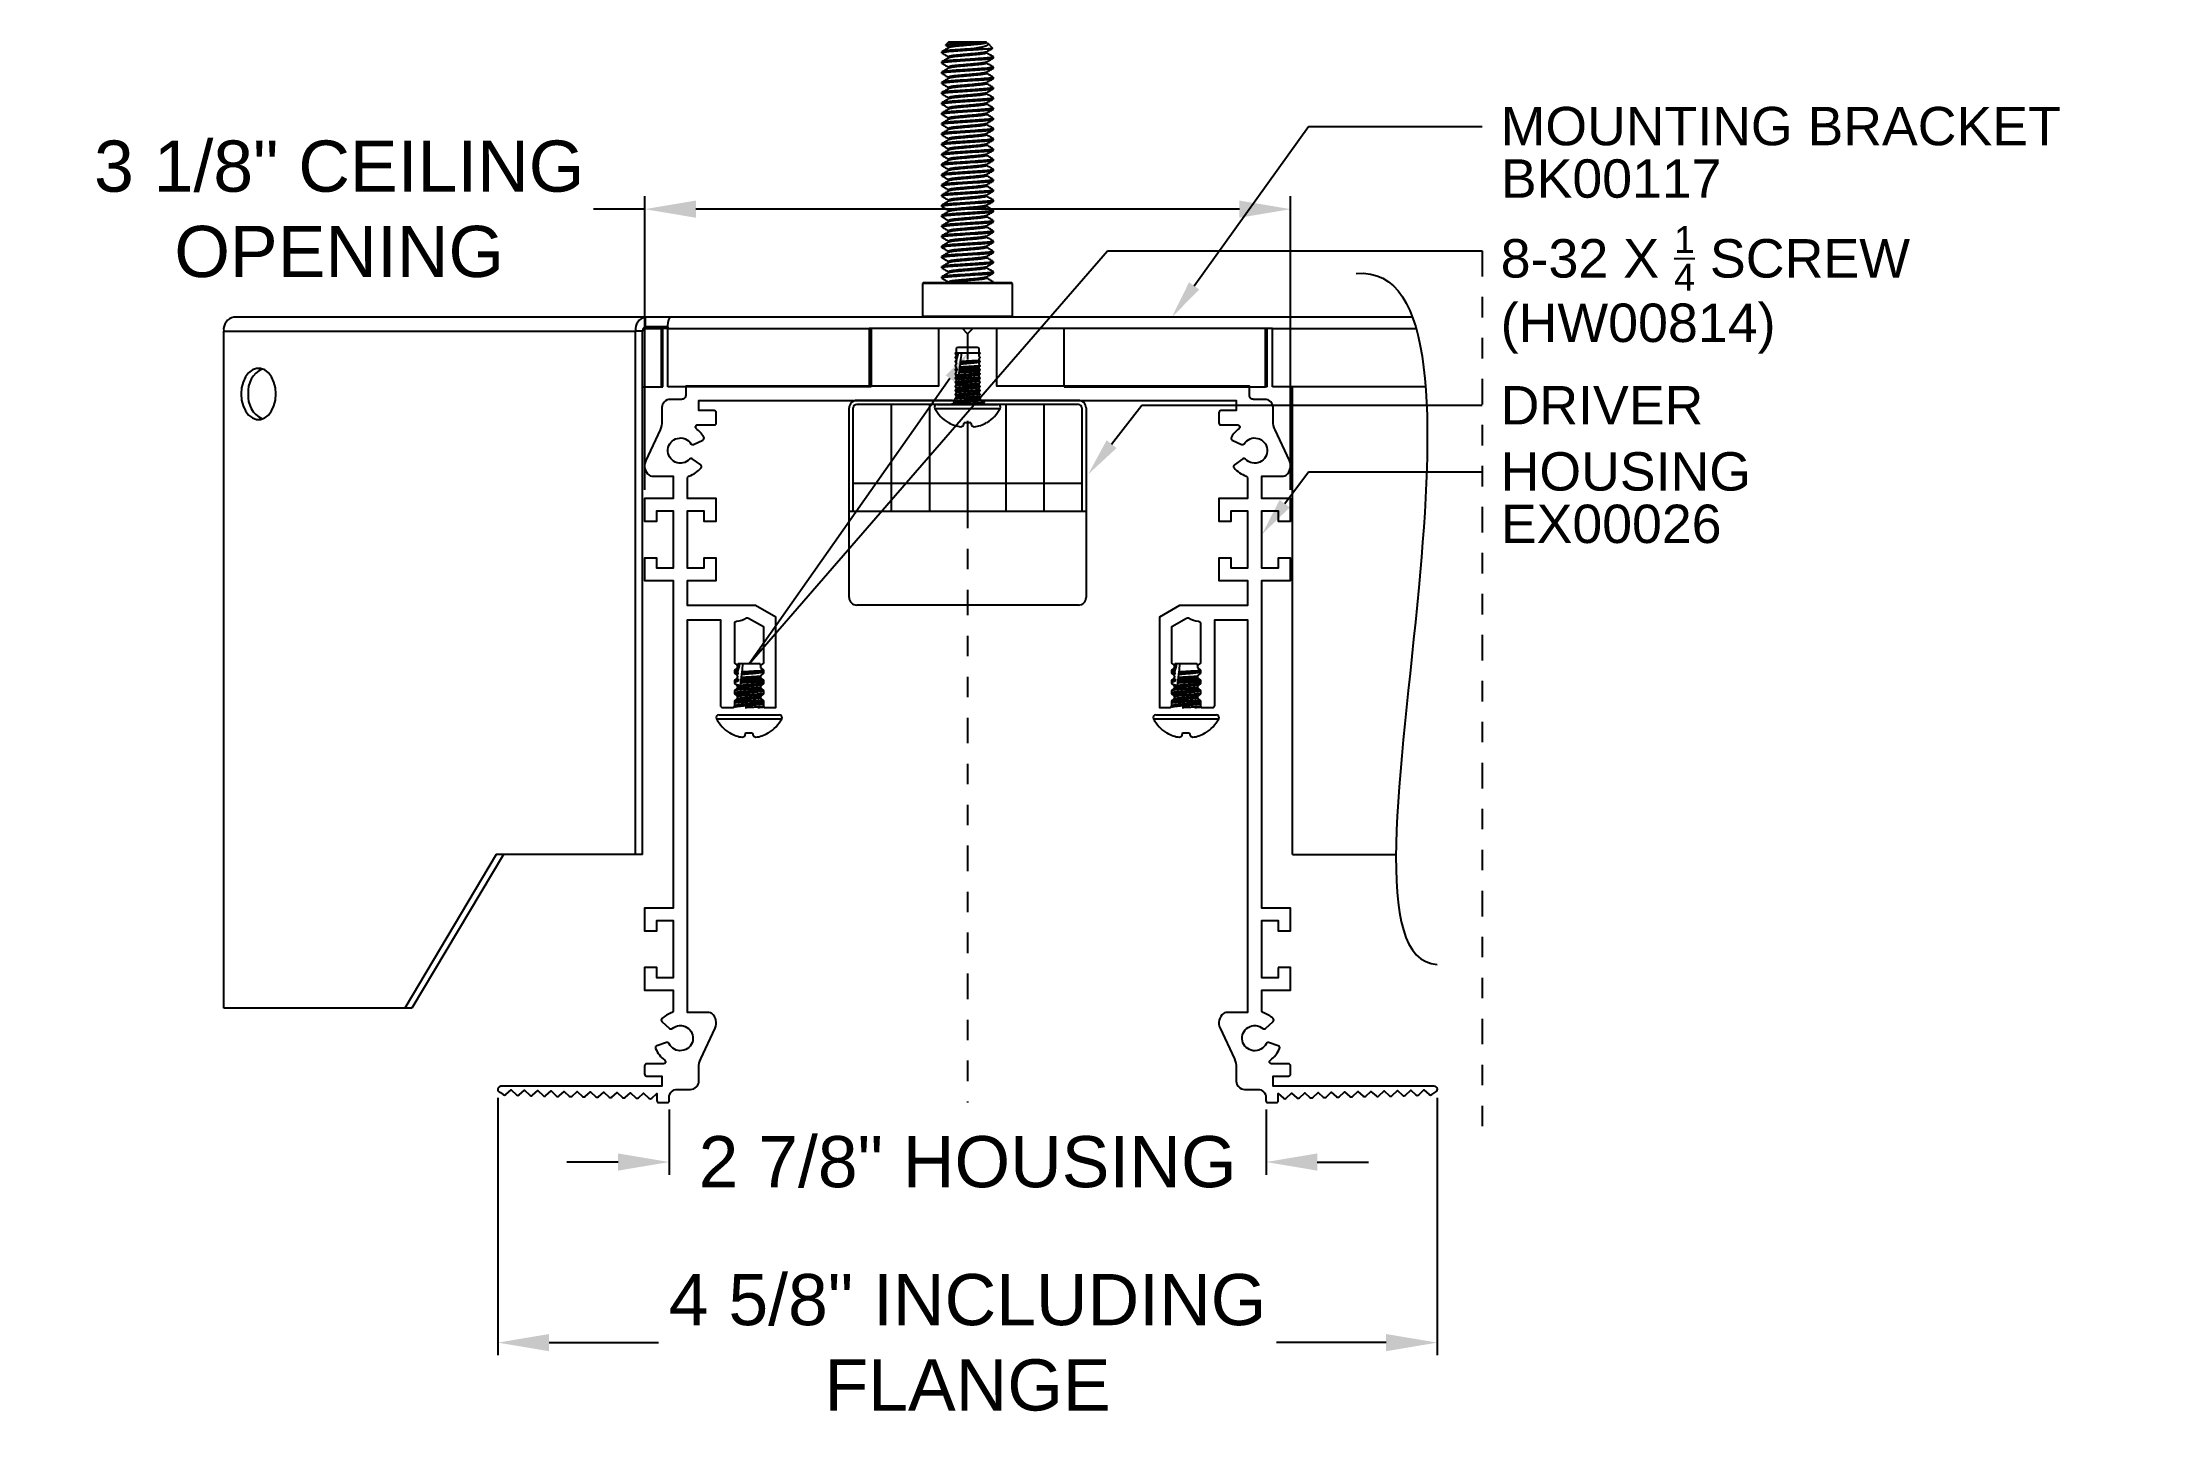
# Model space of a CAD drawing. Extents: x -4.5 to 5.8, y -1.5 to 5.2.
import ezdxf
from ezdxf import colors
from ezdxf.entities.mleader import LeaderData, LeaderLine
from ezdxf.math import Vec2, Vec3

# ---------------------------------------------------------------- set-up
doc = ezdxf.new("R2010")
doc.units = 0
doc.header["$LTSCALE"] = 0.5
doc.header["$MEASUREMENT"] = 0
doc.linetypes.add('PHANTOM', pattern=[0.5, 0.25, -0.05, 0.05, -0.05, 0.05, -0.05])
doc.layers.get('Defpoints').update_dxf_attribs({"linetype": 'CONTINUOUS'})
for name, color, linetype in [('Brackets', 181, 'CONTINUOUS'), ('Dimension', 10, 'CONTINUOUS'), ('Driver', 210, 'CONTINUOUS'), ('FAB DWG', 221, 'CONTINUOUS'), ('Hardware', 242, 'CONTINUOUS'), ('Housing', 150, 'CONTINUOUS')]:
    doc.layers.add(name, color=color, linetype=linetype)
doc.layers.add('Construction', color=60, linetype='PHANTOM', plot=False)
doc.layers.add('CUST DWG', color=60, linetype='CONTINUOUS', lineweight=20)
doc.styles.add('LSAD_Standard', font='arial.ttf')
doc.styles.get("Standard").update_dxf_attribs({"font": 'arial.ttf'})
doc.dimstyles.new('LSAD_CustDims', dxfattribs={"dimtxt": 1, "dimasz": 1, "dimexe": 0.0625, "dimexo": 0.042969, "dimgap": 0.0625, "dimtad": 0, "dimtih": 1, "dimtoh": 1, "dimdec": 3, "dimzin": 0, "dimdsep": 46, "dimlunit": 4, "dimtxsty": 'Standard', "dimcen": 0.125, "dimclrd": 256, "dimclre": 256, "dimclrt": 256, "dimadec": 0, "dimazin": 0, "dimtfac": 1, "dimtdec": 3, "dimtix": 1, "dimtofl": 0, "dimtmove": 0, "dimatfit": 3, "dimfxl": 1, "dimfrac": 2, "dimtolj": 1, "dimtzin": 0, "dimarcsym": 0})

msp = doc.modelspace()

# ---------------------------------------------------------------- texts
at = {"layer": 'FAB DWG', "ltscale": 0.5, "transparency": 16777216, "char_height": 0.1875, "width": 3.15153, "attachment_point": 1, "style": 'LSAD_Standard'}
for s, insert in [('\\A1;BK00117', (2.6048, 4.6073)), ('\\A1;EX00026', (2.6048, 2.9207))]:
    msp.add_mtext(s, dxfattribs=dict(at, insert=insert))

# ---------------------------------------------------------------- blocks, each defined once
blk = doc.blocks.new('*D5')
at = {"layer": 'CUST DWG', "lineweight": -2, "ltscale": 0.5, "transparency": 16777216}
for p, q in [((-1.457, -0.033), (-1.457, -0.352)), ((1.458, -0.033), (1.458, -0.352)), ((-1.707, -0.29), (-1.957, -0.29)), ((1.708, -0.29), (1.958, -0.29))]:
    blk.add_line(p, q, dxfattribs=at)
at = {"layer": 'CUST DWG', "ltscale": 0.5, "transparency": 16777216}
for points in [[(-1.707, -0.248), (-1.707, -0.332), (-1.457, -0.29)], [(1.708, -0.248), (1.708, -0.332), (1.458, -0.29)]]:
    blk.add_solid(points, dxfattribs=at)
at = {"layer": 'Defpoints', "color": 0, "ltscale": 0.5, "transparency": 16777216}
for p in [(-1.457, 0.01), (1.458, 0.01), (1.458, -0.29)]:
    blk.add_point(p, dxfattribs=at)
at = {"layer": 'CUST DWG', "ltscale": 0.5, "transparency": 16777216, "insert": (0, -0.29), "char_height": 0.25, "attachment_point": 5}
blk.add_mtext('\\A1;2 7/8" HOUSING', dxfattribs=at)
blk = doc.blocks.new('*D6')
at = {"layer": 'CUST DWG', "lineweight": -2, "ltscale": 0.5, "transparency": 16777216}
for p, q in [((-1.577, 2.993), (-1.577, 4.427)), ((1.578, 2.993), (1.578, 4.427)), ((-1.577, 4.364), (-1.827, 4.364)), ((1.328, 4.364), (-1.327, 4.364))]:
    blk.add_line(p, q, dxfattribs=at)
at = {"layer": 'CUST DWG', "ltscale": 0.5, "transparency": 16777216}
for points in [[(-1.327, 4.406), (-1.327, 4.322), (-1.577, 4.364)], [(1.328, 4.406), (1.328, 4.322), (1.578, 4.364)]]:
    blk.add_solid(points, dxfattribs=at)
at = {"layer": 'Defpoints', "color": 0, "ltscale": 0.5, "transparency": 16777216}
for p in [(-1.577, 4.364), (-1.577, 2.95), (1.578, 2.95)]:
    blk.add_point(p, dxfattribs=at)
at = {"layer": 'CUST DWG', "ltscale": 0.5, "transparency": 16777216, "insert": (-3.069, 4.364), "char_height": 0.25, "width": 2.90197, "attachment_point": 5}
blk.add_mtext('\\A1;3 1/8" CEILING OPENING', dxfattribs=at)
blk = doc.blocks.new('*D7')
at = {"layer": 'CUST DWG', "lineweight": -2, "ltscale": 0.5, "transparency": 16777216}
for p, q in [((-2.294, 0.023), (-2.294, -1.234)), ((2.294, 0.023), (2.294, -1.234)), ((-2.044, -1.172), (-1.509, -1.172)), ((2.044, -1.172), (1.509, -1.172))]:
    blk.add_line(p, q, dxfattribs=at)
at = {"layer": 'CUST DWG', "ltscale": 0.5, "transparency": 16777216}
for points in [[(-2.044, -1.13), (-2.044, -1.214), (-2.294, -1.172)], [(2.044, -1.13), (2.044, -1.214), (2.294, -1.172)]]:
    blk.add_solid(points, dxfattribs=at)
at = {"layer": 'Defpoints', "color": 0, "ltscale": 0.5, "transparency": 16777216}
for p in [(-2.294, 0.066), (2.294, 0.066), (-2.294, -1.172)]:
    blk.add_point(p, dxfattribs=at)
at = {"layer": 'CUST DWG', "ltscale": 0.5, "transparency": 16777216, "insert": (0, -1.172), "char_height": 0.25, "width": 3.05549, "attachment_point": 5}
blk.add_mtext('\\A1;4 5/8" INCLUDING FLANGE', dxfattribs=at)

# ---------------------------------------------------------------- dimensions: what is measured, and where the dimension line sits
at = {"layer": 'CUST DWG', "ltscale": 0.5, "transparency": 16777216}
dim = msp.add_linear_dim(base=(-1.5775, 4.3642), p1=(1.5775, 2.95), p2=(-1.5775, 2.95), angle=180, text='<> CEILING OPENING', dimstyle='LSAD_CustDims', override={"dimtxt": 0.25, "dimasz": 0.25}, dxfattribs=at)
dim.commit()
dim.dimension.update_dxf_attribs({"geometry": '*D6', "text_midpoint": (-3.0693, 4.3642), "dimtype": 160})
dim = msp.add_linear_dim(base=(1.4575, -0.29), p1=(-1.4575, 0.01), p2=(1.4575, 0.01), text='<> HOUSING', dimstyle='LSAD_CustDims', override={"dimtxt": 0.25, "dimasz": 0.25}, dxfattribs=at)
dim.commit()
dim.dimension.update_dxf_attribs({"geometry": '*D5', "text_midpoint": (0, -0.29)})
dim = msp.add_linear_dim(base=(-2.2944, -1.1719), p1=(2.2945, 0.0662), p2=(-2.2944, 0.0662), angle=180, text='<> INCLUDING FLANGE', dimstyle='LSAD_CustDims', override={"dimtxt": 0.25, "dimasz": 0.25}, dxfattribs=at)
dim.commit()
dim.dimension.update_dxf_attribs({"geometry": '*D7', "text_midpoint": (0, -1.1719)})

# ---------------------------------------------------------------- linework, layer by layer
at = {"layer": 'Brackets', "linetype": 'Continuous', "lineweight": 25, "transparency": 16777216}
for p, q in [((-0.215, 4.0065), (-0.22, 4.0015)), ((-0.22, 4.0015), (-0.22, 3.8415)), ((0.22, 4.0015), (-0.22, 4.0015)), ((-0.215, 4.0065), (0.215, 4.0065)), ((0.22, 4.0015), (0.215, 4.0065)), ((0.22, 3.8415), (0.22, 4.0015)), ((-1.5724, 3.8365), (-3.5832, 3.8365)), ((-1.5724, 3.7887), (-1.5724, 3.8365)), ((-1.4543, 3.8365), (-1.5724, 3.8365)), ((2.173, 3.8365), (-1.4543, 3.8365)), ((-0.22, 3.8415), (-0.215, 3.8365)), ((-0.22, 3.8415), (0.22, 3.8415)), ((0.215, 3.8365), (0.22, 3.8415)), ((-3.6331, 3.7685), (-1.6223, 3.7685)), ((-3.6331, 0.4615), (-3.6331, 3.7685)), ((-1.5872, 3.7685), (-1.6223, 3.7685)), ((-1.6223, 1.2115), (-1.6223, 3.7685)), ((-1.5872, 1.2115), (-1.5872, 3.7685)), ((-1.5842, 3.7807), (-1.4972, 3.7807)), ((-1.464, 3.7887), (-1.5724, 3.7887)), ((-1.4641, 3.7807), (-1.4972, 3.7807)), ((-1.4972, 3.7807), (-1.4972, 3.4965)), ((-1.4887, 3.4965), (-1.4887, 3.7807)), ((-1.4641, 3.7807), (-0.4798, 3.7807)), ((-1.4641, 3.4965), (-1.4641, 3.7807)), ((1.4887, 3.7807), (-0.4798, 3.7807)), ((-0.4798, 3.7807), (-0.4798, 3.4965)), ((-0.4714, 3.7807), (-0.4714, 3.4965)), ((0.4714, 3.4965), (0.4714, 3.7807)), ((1.4557, 3.4965), (1.4557, 3.7807)), ((1.4641, 3.4965), (1.4641, 3.7807)), ((1.4887, 3.4965), (1.4887, 3.7807)), ((1.4887, 3.7807), (2.1912, 3.7807)), ((-1.5872, 3.4965), (-1.4972, 3.4965)), ((-1.4972, 3.4965), (-1.4887, 3.4965)), ((-0.4798, 3.4965), (-1.4641, 3.4965)), ((-0.4714, 3.4965), (-0.4798, 3.4965)), ((0.4714, 3.4965), (1.4557, 3.4965)), ((1.4641, 3.4965), (1.4557, 3.4965)), ((2.2372, 3.4965), (1.4887, 3.4965)), ((1.5872, 1.2115), (1.5872, 3.4965)), ((-2.3021, 1.2115), (-2.7493, 0.4615)), ((-2.2671, 1.2115), (-2.7142, 0.4615)), ((-1.6223, 1.2115), (-2.3021, 1.2115)), ((-1.5872, 1.2115), (-1.6223, 1.2115)), ((1.5872, 1.2115), (2.0925, 1.2115)), ((-2.7493, 0.4615), (-3.6331, 0.4615)), ((-2.7142, 0.4615), (-2.7493, 0.4615))]:
    msp.add_line(p, q, dxfattribs=at)
at = {"layer": 'Brackets', "linetype": 'Continuous', "lineweight": 25, "transparency": 16777216, "flags": 128}
msp.add_lwpolyline([(-3.5481, 3.4615), (-3.5456, 3.4316), (-3.5383, 3.4034), (-3.5267, 3.3786), (-3.5114, 3.3586), (-3.4932, 3.3446), (-3.4733, 3.3374), (-3.4529, 3.3374), (-3.433, 3.3446), (-3.4148, 3.3586), (-3.3995, 3.3786), (-3.3879, 3.4034), (-3.3806, 3.4316), (-3.3781, 3.4615), (-3.3806, 3.4914), (-3.3879, 3.5196), (-3.3995, 3.5444), (-3.4148, 3.5644), (-3.433, 3.5784), (-3.4529, 3.5856), (-3.4733, 3.5856), (-3.4932, 3.5784), (-3.5114, 3.5644), (-3.5267, 3.5444), (-3.5383, 3.5196), (-3.5456, 3.4914), (-3.5481, 3.4615)], dxfattribs=at)
at = {"layer": 'Brackets', "linetype": 'Continuous', "lineweight": 25, "transparency": 16777216}
for centre, radius, start, end in [((-3.5725, 3.7764), 0.0611, 100.10097, 187.38975), ((-1.5617, 3.7764), 0.0611, 100.10097, 187.38975), ((-1.3777, 3.7942), 0.0875, 151.08629, 188.88986), ((-1.5692, 3.7709), 0.0181, 100.10097, 187.38975), ((-3.3924, 3.4748), 0.1213, 115.9797, 186.26808), ((-3.3924, 3.4483), 0.1213, 173.73192, 244.0203)]:
    msp.add_arc(centre, radius, start, end, dxfattribs=at)
at = {"layer": 'Construction', "transparency": 16777216}
for p, q in [((2.5138, 4.16), (2.5138, -0.1499)), ((0, 3.7553), (0, 0))]:
    msp.add_line(p, q, dxfattribs=at)
at = {"layer": 'Dimension', "transparency": 16777216}
msp.add_open_spline([(1.8976, 4.0499), (2.2959, 4.0847), (2.2563, 2.4224), (1.9637, 0.6943), (2.294, 0.6747)], degree=3, knots=[0.211004, 0.211004, 0.211004, 0.211004, 1, 1.8989923, 1.8989923, 1.8989923, 1.8989923], dxfattribs=at)
at = {"layer": 'Driver', "transparency": 16777216}
for p, q in [((-0.5785, 2.467), (-0.5785, 3.393)), ((-0.5585, 2.8867), (-0.5585, 3.393)), ((-0.0732, 3.43), (-0.5415, 3.43)), ((0.5415, 3.41), (-0.5415, 3.41)), ((-0.3724, 3.41), (-0.3724, 2.8867)), ((-0.1862, 3.41), (-0.1862, 2.8867)), ((0.5415, 3.43), (0.0716, 3.43)), ((0.1862, 3.41), (0.1862, 2.8867)), ((0.3724, 3.41), (0.3724, 2.8867)), ((0.5585, 3.393), (0.5585, 2.8867)), ((0.5785, 3.393), (0.5785, 2.467)), ((0, 3.3219), (0, 2.8867)), ((0.5585, 3.0247), (-0.5585, 3.0247)), ((0.5785, 2.8867), (-0.5785, 2.8867)), ((0.5415, 2.43), (-0.5415, 2.43))]:
    msp.add_line(p, q, dxfattribs=at)
for centre, radius, start, end in [((-0.5415, 3.393), 0.037, 90, 180), ((-0.5415, 3.393), 0.017, 90, 180), ((0.5415, 3.393), 0.037, 0, 90), ((0.5415, 3.393), 0.017, 0, 90), ((-0.5415, 2.467), 0.037, 180, 270), ((0.5415, 2.467), 0.037, 270, 0)]:
    msp.add_arc(centre, radius, start, end, dxfattribs=at)
at = {"layer": 'Hardware', "linetype": 'Continuous', "lineweight": 25, "transparency": 16777216}
for p, q in [((-0.0925, 5.18), (-0.1064, 5.1661)), ((-0.1064, 5.1661), (-0.0925, 5.1581)), ((-0.1058, 5.1654), (-0.0925, 5.1576)), ((0.0853, 5.18), (-0.0925, 5.18)), ((-0.0925, 5.1581), (-0.0925, 5.1524)), ((0.0285, 5.1475), (0.1068, 5.1475)), ((0.0925, 5.18), (0.0853, 5.18)), ((0.0925, 5.1769), (0.0925, 5.18)), ((0.0965, 5.1751), (0.0925, 5.1774)), ((0.1222, 5.1503), (0.0999, 5.1726)), ((-0.125, 5.1269), (-0.125, 5.1331)), ((-0.125, 5.0769), (-0.125, 5.0831)), ((-0.0925, 5.1081), (-0.0925, 5.1024)), ((-0.0925, 5.0581), (-0.0925, 5.0524)), ((0.0925, 5.1269), (0.0925, 5.1326)), ((0.0925, 5.0769), (0.0925, 5.0826)), ((0.1242, 5.1089), (0.125, 5.1081)), ((0.1242, 5.0589), (0.125, 5.0581)), ((0.125, 5.1081), (0.125, 5.1019)), ((0.125, 5.0581), (0.125, 5.0519)), ((-0.125, 5.0269), (-0.125, 5.0331)), ((-0.125, 4.9769), (-0.125, 4.9831)), ((-0.125, 4.9269), (-0.125, 4.9331)), ((-0.0925, 5.0081), (-0.0925, 5.0024)), ((-0.0925, 4.9581), (-0.0925, 4.9524)), ((0.0925, 5.0269), (0.0925, 5.0326)), ((0.0925, 4.9769), (0.0925, 4.9826)), ((0.0925, 4.9269), (0.0925, 4.9326)), ((0.1242, 5.0089), (0.125, 5.0081)), ((0.1242, 4.9589), (0.125, 4.9581)), ((0.125, 5.0081), (0.125, 5.0019)), ((0.125, 4.9581), (0.125, 4.9519)), ((-0.125, 4.8769), (-0.125, 4.8831)), ((-0.125, 4.8269), (-0.125, 4.8331)), ((-0.0925, 4.9081), (-0.0925, 4.9024)), ((-0.0925, 4.8581), (-0.0925, 4.8524)), ((0.0925, 4.8769), (0.0925, 4.8826)), ((0.0925, 4.8269), (0.0925, 4.8326)), ((0.1242, 4.9089), (0.125, 4.9081)), ((0.1242, 4.8589), (0.125, 4.8581)), ((0.125, 4.9081), (0.125, 4.9019)), ((0.125, 4.8581), (0.125, 4.8519)), ((-0.125, 4.7769), (-0.125, 4.7831)), ((-0.125, 4.7269), (-0.125, 4.7331)), ((-0.0925, 4.8081), (-0.0925, 4.8024)), ((-0.0925, 4.7581), (-0.0925, 4.7524)), ((0.0925, 4.7769), (0.0925, 4.7826)), ((0.0925, 4.7269), (0.0925, 4.7326)), ((0.1242, 4.8089), (0.125, 4.8081)), ((0.1242, 4.7589), (0.125, 4.7581)), ((0.125, 4.8081), (0.125, 4.8019)), ((0.125, 4.7581), (0.125, 4.7519)), ((-0.125, 4.6769), (-0.125, 4.6831)), ((-0.125, 4.6269), (-0.125, 4.6331)), ((-0.0925, 4.7081), (-0.0925, 4.7024)), ((-0.0925, 4.6581), (-0.0925, 4.6524)), ((0.0925, 4.6769), (0.0925, 4.6826)), ((0.0925, 4.6269), (0.0925, 4.6326)), ((0.1242, 4.7089), (0.125, 4.7081)), ((0.1242, 4.6589), (0.125, 4.6581)), ((0.125, 4.7081), (0.125, 4.7019)), ((0.125, 4.6581), (0.125, 4.6519)), ((-0.125, 4.5769), (-0.125, 4.5831)), ((-0.125, 4.5269), (-0.125, 4.5331)), ((-0.0925, 4.6081), (-0.0925, 4.6024)), ((-0.0925, 4.5581), (-0.0925, 4.5524)), ((0.0925, 4.5769), (0.0925, 4.5826)), ((0.0925, 4.5269), (0.0925, 4.5326)), ((0.1242, 4.6089), (0.125, 4.6081)), ((0.1242, 4.5589), (0.125, 4.5581)), ((0.125, 4.6081), (0.125, 4.6019)), ((0.125, 4.5581), (0.125, 4.5519)), ((-0.125, 4.4769), (-0.125, 4.4831)), ((-0.125, 4.4269), (-0.125, 4.4331)), ((-0.0925, 4.5081), (-0.0925, 4.5024)), ((-0.0925, 4.4581), (-0.0925, 4.4524)), ((0.0925, 4.4769), (0.0925, 4.4826)), ((0.0925, 4.4269), (0.0925, 4.4326)), ((0.1242, 4.5089), (0.125, 4.5081)), ((0.1242, 4.4589), (0.125, 4.4581)), ((0.125, 4.5081), (0.125, 4.5019)), ((0.125, 4.4581), (0.125, 4.4519)), ((-0.125, 4.3769), (-0.125, 4.3831)), ((-0.125, 4.3269), (-0.125, 4.3331)), ((-0.0925, 4.4081), (-0.0925, 4.4024)), ((-0.0925, 4.3581), (-0.0925, 4.3524)), ((0.0925, 4.3769), (0.0925, 4.3826)), ((0.0925, 4.3269), (0.0925, 4.3326)), ((0.1242, 4.4089), (0.125, 4.4081)), ((0.1242, 4.3589), (0.125, 4.3581)), ((0.125, 4.4081), (0.125, 4.4019)), ((0.125, 4.3581), (0.125, 4.3519)), ((-0.125, 4.2769), (-0.125, 4.2831)), ((-0.125, 4.2269), (-0.125, 4.2331)), ((-0.0925, 4.3081), (-0.0925, 4.3024)), ((-0.0925, 4.2581), (-0.0925, 4.2524)), ((0.0925, 4.2769), (0.0925, 4.2826)), ((0.0925, 4.2269), (0.0925, 4.2326)), ((0.1242, 4.3089), (0.125, 4.3081)), ((0.1242, 4.2589), (0.125, 4.2581)), ((0.125, 4.3081), (0.125, 4.3019)), ((0.125, 4.2581), (0.125, 4.2519)), ((-0.125, 4.1769), (-0.125, 4.1831)), ((-0.125, 4.1269), (-0.125, 4.1331)), ((-0.0925, 4.2081), (-0.0925, 4.2024)), ((-0.0925, 4.1581), (-0.0925, 4.1524)), ((0.0925, 4.1769), (0.0925, 4.1826)), ((0.0925, 4.1269), (0.0925, 4.1326)), ((0.1242, 4.2089), (0.125, 4.2081)), ((0.1242, 4.1589), (0.125, 4.1581)), ((0.125, 4.2081), (0.125, 4.2019)), ((0.125, 4.1581), (0.125, 4.1519)), ((-0.125, 4.0769), (-0.125, 4.0831)), ((-0.125, 4.0269), (-0.125, 4.0331)), ((-0.0925, 4.1081), (-0.0925, 4.1024)), ((-0.0925, 4.0581), (-0.0925, 4.0524)), ((-0.0925, 4.0081), (-0.0925, 4.0065)), ((0.0925, 4.0769), (0.0925, 4.0826)), ((0.0925, 4.0269), (0.0925, 4.0326)), ((0.1242, 4.1089), (0.125, 4.1081)), ((0.1242, 4.0589), (0.125, 4.0581)), ((0.1242, 4.0089), (0.125, 4.0081)), ((0.125, 4.1081), (0.125, 4.1019)), ((0.125, 4.0581), (0.125, 4.0519)), ((0.125, 4.0081), (0.125, 4.0065)), ((-0.0598, 3.6414), (-0.0605, 3.6389)), ((-0.0545, 3.66), (-0.0561, 3.6543)), ((-0.0462, 3.66), (-0.0545, 3.66)), ((-0.0289, 3.66), (-0.0462, 3.66)), ((-0.0372, 3.5921), (-0.0353, 3.6081)), ((-0.035, 3.6103), (-0.034, 3.6182)), ((0.0545, 3.66), (-0.0289, 3.66)), ((0.0584, 3.6227), (0.0226, 3.6227)), ((0.0561, 3.6543), (0.0545, 3.66)), ((0.0605, 3.6389), (0.0598, 3.6414)), ((-0.0443, 3.535), (-0.0575, 3.535)), ((-0.0443, 3.535), (-0.0439, 3.538)), ((-0.0428, 3.547), (-0.0418, 3.5549)), ((-0.0405, 3.5652), (-0.0399, 3.5708)), ((-0.0389, 3.5787), (-0.0379, 3.5866)), ((-0.148, 3.41), (0.148, 3.41)), ((-0.0651, 3.4256), (-0.0651, 3.4182)), ((0.082, 3.4198), (0.082, 3.4237)), ((-0.1595, 3.3908), (0.1595, 3.3908)), ((-0.0948, 3.3219), (-0.0933, 3.3219)), ((-0.0193, 3.3074), (-0.0167, 3.3219)), ((-0.0167, 3.3219), (0.0167, 3.3219)), ((0.0167, 3.3219), (0.0193, 3.3074)), ((0.0933, 3.3219), (0.0948, 3.3219)), ((-1.1284, 2.1204), (-1.1346, 2.0985)), ((-1.1323, 2.0971), (-1.1323, 2.0929)), ((-1.1323, 2.0659), (-1.1323, 2.0584)), ((-1.1275, 2.0891), (-1.1276, 2.0889)), ((-1.1217, 2.144), (-1.1241, 2.1355)), ((-1.1134, 2.144), (-1.1217, 2.144)), ((-1.0961, 2.144), (-1.1134, 2.144)), ((-1.1061, 2.0627), (-1.1051, 2.0706)), ((-1.1044, 2.0761), (-1.1025, 2.0921)), ((-1.1022, 2.0943), (-1.1012, 2.1022)), ((-1.0127, 2.144), (-1.0961, 2.144)), ((-1.0021, 2.1067), (-1.0446, 2.1067)), ((-1.0103, 2.1355), (-1.0127, 2.144)), ((-1.0021, 2.1067), (-1.006, 2.1204)), ((-1.0021, 2.1049), (-1.0021, 2.1067)), ((-0.999, 2.0955), (-1.0015, 2.1046)), ((1.006, 2.1204), (0.9998, 2.0985)), ((1.0021, 2.0971), (1.0021, 2.0929)), ((1.0021, 2.0659), (1.0021, 2.0584)), ((1.0069, 2.0891), (1.0068, 2.0889)), ((1.0127, 2.144), (1.0103, 2.1355)), ((1.021, 2.144), (1.0127, 2.144)), ((1.0383, 2.144), (1.021, 2.144)), ((1.0283, 2.0627), (1.0293, 2.0706)), ((1.03, 2.0761), (1.0319, 2.0921)), ((1.0322, 2.0943), (1.0332, 2.1022)), ((1.1217, 2.144), (1.0383, 2.144)), ((1.1323, 2.1067), (1.0898, 2.1067)), ((1.1241, 2.1355), (1.1217, 2.144)), ((1.1323, 2.1067), (1.1284, 2.1204)), ((1.1323, 2.1049), (1.1323, 2.1067)), ((1.1354, 2.0955), (1.1329, 2.1046)), ((-1.1383, 2.047), (-1.1383, 2.047)), ((-1.1371, 2.0517), (-1.1372, 2.0514)), ((-1.1323, 2.0034), (-1.1323, 1.9959)), ((-1.1323, 1.9671), (-1.1323, 1.9647)), ((-1.1115, 2.019), (-1.13, 2.019)), ((-1.1115, 2.019), (-1.1111, 2.022)), ((-1.11, 2.031), (-1.109, 2.0389)), ((-1.1077, 2.0492), (-1.1071, 2.0548)), ((-1.0021, 2.0429), (-1.0021, 2.0499)), ((-1.0021, 2.0112), (-1.0021, 2.0171)), ((-1.0021, 1.9487), (-1.0021, 1.9561)), ((0.9961, 2.047), (0.9961, 2.047)), ((0.9973, 2.0517), (0.9972, 2.0514)), ((1.0021, 2.0034), (1.0021, 1.9959)), ((1.0021, 1.9671), (1.0021, 1.9647)), ((1.023, 2.019), (1.0044, 2.019)), ((1.023, 2.019), (1.0233, 2.022)), ((1.0244, 2.031), (1.0254, 2.0389)), ((1.0267, 2.0492), (1.0273, 2.0548)), ((1.1323, 2.0429), (1.1323, 2.0499)), ((1.1323, 2.0112), (1.1323, 2.0171)), ((1.1323, 1.9487), (1.1323, 1.9561)), ((-1.2267, 1.8748), (-0.9077, 1.8748)), ((-1.2152, 1.894), (-0.9192, 1.894)), ((-1.1323, 1.9409), (-1.1323, 1.9334)), ((0.9077, 1.8748), (1.2267, 1.8748)), ((0.9192, 1.894), (1.2152, 1.894)), ((1.0021, 1.9409), (1.0021, 1.9334)), ((-1.162, 1.8059), (-1.1605, 1.8059)), ((-1.0865, 1.7914), (-1.0839, 1.8059)), ((-1.0839, 1.8059), (-1.0505, 1.8059)), ((-1.0505, 1.8059), (-1.0479, 1.7914)), ((-0.9739, 1.8059), (-0.9724, 1.8059)), ((0.9724, 1.8059), (0.9739, 1.8059)), ((1.0479, 1.7914), (1.0505, 1.8059)), ((1.0505, 1.8059), (1.0839, 1.8059)), ((1.0839, 1.8059), (1.0865, 1.7914)), ((1.1605, 1.8059), (1.162, 1.8059))]:
    msp.add_line(p, q, dxfattribs=at)
for centre, radius, start, end in [((-0.148, 3.397), 0.013, 90, 207.99377), ((0.148, 3.397), 0.013, 332.00623, 90), ((0, 3.4756), 0.1806, 207.99377, 238.3387), ((-0.0004, 3.4778), 0.1815, 239.22905, 249.88131), ((-0.0169, 3.4514), 0.1512, 252.30821, 263.93895), ((-0.0439, 3.3428), 0.0431, 284.80759, 304.86797), ((0.0439, 3.3428), 0.0431, 235.13203, 255.19241), ((0.0169, 3.4514), 0.1512, 276.06105, 287.69179), ((0.0004, 3.4778), 0.1815, 290.11869, 300.77095), ((0, 3.4756), 0.1806, 301.6613, 332.00623), ((-1.2152, 1.881), 0.013, 90, 207.99377), ((-1.0672, 1.9596), 0.1806, 207.99377, 238.3387), ((-1.0672, 1.9596), 0.1806, 301.6613, 332.00623), ((-0.9192, 1.881), 0.013, 332.00623, 90), ((0.9192, 1.881), 0.013, 90, 207.99377), ((1.0672, 1.9596), 0.1806, 207.99377, 238.3387), ((1.0672, 1.9596), 0.1806, 301.6613, 332.00623), ((1.2152, 1.881), 0.013, 332.00623, 90), ((-1.0676, 1.9619), 0.1815, 239.22905, 249.88131), ((-1.0841, 1.9354), 0.1512, 252.30821, 263.93895), ((-1.1111, 1.8268), 0.0431, 284.80759, 304.86797), ((-1.0233, 1.8268), 0.0431, 235.13203, 255.19241), ((-1.0503, 1.9354), 0.1512, 276.06105, 287.69179), ((-1.0668, 1.9619), 0.1815, 290.11869, 300.77095), ((1.0668, 1.9619), 0.1815, 239.22905, 249.88131), ((1.0503, 1.9354), 0.1512, 252.30821, 263.93895), ((1.0233, 1.8268), 0.0431, 284.80759, 304.86797), ((1.1111, 1.8268), 0.0431, 235.13203, 255.19241), ((1.0841, 1.9354), 0.1512, 276.06105, 287.69179), ((1.0676, 1.9619), 0.1815, 290.11869, 300.77095)]:
    msp.add_arc(centre, radius, start, end, dxfattribs=at)
for centre, start_param, end_param in [((0, 3.8954), 5.2678343, 5.285097), ((0, 3.8954), 5.338078, 5.3561794), ((0, 3.8954), 5.412021, 5.4312085), ((-1.0672, 2.3794), 5.2678343, 5.285097), ((-1.0672, 2.3794), 5.338078, 5.3561794), ((1.0672, 2.3794), 5.2678343, 5.285097), ((1.0672, 2.3794), 5.338078, 5.3561794), ((-1.0672, 2.3794), 5.412021, 5.4312085), ((1.0672, 2.3794), 5.412021, 5.4312085)]:
    msp.add_ellipse(centre, major_axis=(0, -0.5301), ratio=0.1227846, start_param=start_param, end_param=end_param, dxfattribs=at)
for points, knots in [([(0.1068, 5.1475), (0.0997, 5.1466), (0.0905, 5.1457), (0.075, 5.1444), (0.0696, 5.144), (0.0585, 5.1433), (0.0526, 5.1429), (0.0341, 5.1416), (0.0205, 5.1407), (-0.0072, 5.1389), (-0.0212, 5.138), (-0.0407, 5.1367), (-0.047, 5.1362), (-0.059, 5.1354), (-0.0646, 5.1351), (-0.0809, 5.1339), (-0.091, 5.133), (-0.1077, 5.1312), (-0.1143, 5.1303), (-0.1229, 5.1285), (-0.125, 5.1276), (-0.125, 5.1269)], [0, 0, 0, 0, 0.125, 0.125, 0.1875, 0.1875, 0.25, 0.25, 0.375, 0.375, 0.5, 0.5, 0.5625, 0.5625, 0.625, 0.625, 0.75, 0.75, 0.875, 0.875, 1, 1, 1, 1]), ([(0.0285, 5.1475), (0.0193, 5.1469), (0.0097, 5.1463), (-0.0094, 5.145), (-0.019, 5.1444), (-0.0374, 5.1431), (-0.0463, 5.1425), (-0.0586, 5.1417), (-0.0625, 5.1415), (-0.0701, 5.1409), (-0.0738, 5.1407), (-0.0847, 5.1398), (-0.0915, 5.1392), (-0.1034, 5.1379), (-0.1086, 5.1373), (-0.1168, 5.136), (-0.1199, 5.1354), (-0.124, 5.1342), (-0.125, 5.1336), (-0.125, 5.1331)], [0, 0, 0, 0, 0.125, 0.125, 0.25, 0.25, 0.375, 0.375, 0.4375, 0.4375, 0.5, 0.5, 0.625, 0.625, 0.75, 0.75, 0.875, 0.875, 1, 1, 1, 1]), ([(-0.0916, 5.153), (-0.097, 5.1498), (-0.1079, 5.1434), (-0.1189, 5.1371), (-0.1243, 5.1339)], [0, 0, 0, 0, 0.4995498, 1, 1, 1, 1]), ([(-0.1058, 5.1654), (-0.1059, 5.1654), (-0.1067, 5.1657), (-0.1066, 5.1659), (-0.1064, 5.1661)], [0, 0, 0, 0, 0.1153548, 1, 1, 1, 1]), ([(0.0853, 5.18), (0.0834, 5.1797), (0.081, 5.1794), (0.0753, 5.1787), (0.072, 5.1784), (0.0645, 5.1778), (0.0605, 5.1775), (0.0516, 5.1769), (0.0468, 5.1766), (0.0368, 5.1761), (0.0316, 5.1758), (0.0208, 5.1752), (0.0152, 5.1749), (0.004, 5.1743), (-0.0017, 5.174), (-0.013, 5.1734), (-0.0188, 5.1731), (-0.0299, 5.1725), (-0.0354, 5.1722), (-0.046, 5.1716), (-0.0512, 5.1714), (-0.0609, 5.1709), (-0.0655, 5.1706), (-0.0742, 5.17), (-0.0783, 5.1697), (-0.0856, 5.1692), (-0.0889, 5.1689), (-0.0948, 5.1683), (-0.0973, 5.168), (-0.1035, 5.1672), (-0.1059, 5.1666), (-0.1064, 5.1661)], [0, 0, 0, 0, 0.0625, 0.0625, 0.125, 0.125, 0.1875, 0.1875, 0.25, 0.25, 0.3125, 0.3125, 0.375, 0.375, 0.4375, 0.4375, 0.5, 0.5, 0.5625, 0.5625, 0.625, 0.625, 0.6875, 0.6875, 0.75, 0.75, 0.8125, 0.8125, 0.875, 0.875, 1, 1, 1, 1]), ([(-0.0925, 5.1581), (-0.0925, 5.1589), (-0.0908, 5.1598), (-0.0837, 5.1617), (-0.0783, 5.1627), (-0.0646, 5.1646), (-0.0564, 5.1655), (-0.0434, 5.1667), (-0.0388, 5.1671), (-0.0291, 5.168), (-0.024, 5.1685), (-0.0083, 5.1699), (0.0027, 5.1709), (0.024, 5.1728), (0.0342, 5.1737), (0.0477, 5.1749), (0.052, 5.1753), (0.0603, 5.1762), (0.0642, 5.1766), (0.0751, 5.178), (0.0811, 5.179), (0.0853, 5.18)], [0, 0, 0, 0, 0.125, 0.125, 0.25, 0.25, 0.375, 0.375, 0.4375, 0.4375, 0.5, 0.5, 0.625, 0.625, 0.75, 0.75, 0.8125, 0.8125, 0.875, 0.875, 1, 1, 1, 1]), ([(0.0925, 5.1769), (0.0923, 5.1765), (0.0919, 5.1757), (0.0884, 5.1745), (0.0828, 5.1732), (0.0751, 5.1718), (0.0655, 5.1705), (0.0545, 5.1693), (0.0423, 5.1682), (0.029, 5.167), (0.0148, 5.1657), (0, 5.1644), (-0.0148, 5.163), (-0.029, 5.1618), (-0.0423, 5.1606), (-0.0545, 5.1595), (-0.0655, 5.1582), (-0.0751, 5.1569), (-0.0829, 5.1556), (-0.0883, 5.1543), (-0.0911, 5.1534), (-0.0915, 5.153), (-0.0915, 5.153)], [0, 0, 0, 0, 0.0509366, 0.1033916, 0.1567563, 0.2103534, 0.2634876, 0.3154996, 0.3660379, 0.4175424, 0.4703726, 0.523892, 0.5774113, 0.6302416, 0.681746, 0.7322843, 0.7842963, 0.8374306, 0.8910276, 0.9443923, 0.9968474, 1, 1, 1, 1]), ([(0.0965, 5.175), (0.0971, 5.1747), (0.0984, 5.1739), (0.0998, 5.1728), (0.1013, 5.171), (0.1017, 5.1692), (0.1009, 5.1672), (0.0996, 5.1657), (0.0975, 5.1641), (0.0947, 5.1625), (0.0912, 5.1609), (0.0869, 5.1593), (0.0819, 5.1578), (0.0762, 5.1563), (0.07, 5.1549), (0.0632, 5.1535), (0.0558, 5.1522), (0.0475, 5.1507), (0.0385, 5.1492), (0.0318, 5.1481), (0.0285, 5.1475)], [0, 0, 0, 0, 0.0313159, 0.0766448, 0.1219861, 0.2145924, 0.2664916, 0.3183908, 0.3716326, 0.4248743, 0.4797258, 0.5345772, 0.5910214, 0.6474656, 0.7023308, 0.757196, 0.8135214, 0.8698558, 0.9346983, 1, 1, 1, 1]), ([(0.0916, 5.1321), (0.097, 5.1352), (0.1072, 5.1411), (0.1173, 5.147), (0.122, 5.1498)], [0, 0, 0, 0, 0.5377646, 1, 1, 1, 1]), ([(0.1068, 5.1475), (0.1084, 5.1477), (0.1116, 5.148), (0.1155, 5.1484), (0.1186, 5.1488), (0.1208, 5.1493), (0.122, 5.1497), (0.1225, 5.15), (0.1222, 5.1502), (0.1221, 5.1503)], [0, 0, 0, 0, 0.153806, 0.3076119, 0.4658863, 0.6241607, 0.7779667, 0.9317727, 1, 1, 1, 1]), ([(-0.125, 5.1269), (-0.125, 5.1266), (-0.1249, 5.1262), (-0.1238, 5.1259), (-0.1236, 5.1258)], [0, 0, 0, 0, 0.8955619, 1, 1, 1, 1]), ([(0.125, 5.1081), (0.125, 5.1072), (0.122, 5.1062), (0.1093, 5.104), (0.0997, 5.1028), (0.0821, 5.1012), (0.0758, 5.1007), (0.0626, 5.0998), (0.0557, 5.0993), (0.0334, 5.0979), (0.0167, 5.0967), (-0.0167, 5.0945), (-0.0334, 5.0934), (-0.0557, 5.0919), (-0.0626, 5.0915), (-0.0758, 5.0905), (-0.0821, 5.09), (-0.0997, 5.0884), (-0.1093, 5.0873), (-0.122, 5.0851), (-0.125, 5.084), (-0.125, 5.0831)], [0, 0, 0, 0, 0.125, 0.125, 0.25, 0.25, 0.3125, 0.3125, 0.375, 0.375, 0.5, 0.5, 0.625, 0.625, 0.6875, 0.6875, 0.75, 0.75, 0.875, 0.875, 1, 1, 1, 1]), ([(0.125, 5.1019), (0.125, 5.101), (0.122, 5.0999), (0.1093, 5.0977), (0.0997, 5.0966), (0.0821, 5.095), (0.0758, 5.0945), (0.0626, 5.0935), (0.0557, 5.0931), (0.0334, 5.0916), (0.0167, 5.0905), (-0.0167, 5.0883), (-0.0334, 5.0871), (-0.0557, 5.0857), (-0.0626, 5.0852), (-0.0758, 5.0843), (-0.0821, 5.0838), (-0.0997, 5.0822), (-0.1093, 5.081), (-0.122, 5.0788), (-0.125, 5.0778), (-0.125, 5.0769)], [0, 0, 0, 0, 0.125, 0.125, 0.25, 0.25, 0.3125, 0.3125, 0.375, 0.375, 0.5, 0.5, 0.625, 0.625, 0.6875, 0.6875, 0.75, 0.75, 0.875, 0.875, 1, 1, 1, 1]), ([(-0.125, 5.0769), (-0.125, 5.0766), (-0.1249, 5.0762), (-0.1238, 5.0759), (-0.1236, 5.0758)], [0, 0, 0, 0, 0.8955619, 1, 1, 1, 1]), ([(0.125, 5.0581), (0.125, 5.0572), (0.122, 5.0562), (0.1093, 5.054), (0.0997, 5.0528), (0.0821, 5.0512), (0.0758, 5.0507), (0.0626, 5.0498), (0.0557, 5.0493), (0.0334, 5.0479), (0.0167, 5.0467), (-0.0167, 5.0445), (-0.0334, 5.0434), (-0.0557, 5.0419), (-0.0626, 5.0415), (-0.0758, 5.0405), (-0.0821, 5.04), (-0.0997, 5.0384), (-0.1093, 5.0373), (-0.122, 5.0351), (-0.125, 5.034), (-0.125, 5.0331)], [0, 0, 0, 0, 0.125, 0.125, 0.25, 0.25, 0.3125, 0.3125, 0.375, 0.375, 0.5, 0.5, 0.625, 0.625, 0.6875, 0.6875, 0.75, 0.75, 0.875, 0.875, 1, 1, 1, 1]), ([(0.125, 5.0519), (0.125, 5.051), (0.122, 5.0499), (0.1093, 5.0477), (0.0997, 5.0466), (0.0821, 5.045), (0.0758, 5.0445), (0.0626, 5.0435), (0.0557, 5.0431), (0.0334, 5.0416), (0.0167, 5.0405), (-0.0167, 5.0383), (-0.0334, 5.0371), (-0.0557, 5.0357), (-0.0626, 5.0352), (-0.0758, 5.0343), (-0.0821, 5.0338), (-0.0997, 5.0322), (-0.1093, 5.031), (-0.122, 5.0288), (-0.125, 5.0278), (-0.125, 5.0269)], [0, 0, 0, 0, 0.125, 0.125, 0.25, 0.25, 0.3125, 0.3125, 0.375, 0.375, 0.5, 0.5, 0.625, 0.625, 0.6875, 0.6875, 0.75, 0.75, 0.875, 0.875, 1, 1, 1, 1]), ([(-0.0916, 5.103), (-0.097, 5.0998), (-0.1079, 5.0934), (-0.1189, 5.0871), (-0.1243, 5.0839)], [0, 0, 0, 0, 0.4995498, 1, 1, 1, 1]), ([(-0.0916, 5.053), (-0.097, 5.0498), (-0.1079, 5.0434), (-0.1189, 5.0371), (-0.1243, 5.0339)], [0, 0, 0, 0, 0.4995498, 1, 1, 1, 1]), ([(-0.1237, 5.1258), (-0.1183, 5.1227), (-0.1079, 5.1166), (-0.0975, 5.1105), (-0.0925, 5.1076)], [0, 0, 0, 0, 0.5196052, 1, 1, 1, 1]), ([(-0.1237, 5.0758), (-0.1183, 5.0727), (-0.1079, 5.0666), (-0.0975, 5.0605), (-0.0925, 5.0576)], [0, 0, 0, 0, 0.51960521, 1, 1, 1, 1]), ([(0.0915, 5.1321), (0.0915, 5.132), (0.0911, 5.1316), (0.0883, 5.1307), (0.0829, 5.1294), (0.0751, 5.1281), (0.0655, 5.1268), (0.0545, 5.1255), (0.0423, 5.1244), (0.029, 5.1232), (0.0148, 5.122), (0, 5.1206), (-0.0148, 5.1193), (-0.029, 5.118), (-0.0423, 5.1168), (-0.0545, 5.1157), (-0.0655, 5.1145), (-0.0751, 5.1132), (-0.0828, 5.1118), (-0.0884, 5.1105), (-0.0919, 5.1093), (-0.0923, 5.1085), (-0.0925, 5.1081)], [0, 0, 0, 0, 0.0032582, 0.0557077, 0.1090667, 0.1626581, 0.2157868, 0.2677932, 0.3183262, 0.3698252, 0.4226498, 0.4761635, 0.5296772, 0.5825019, 0.6340008, 0.6845338, 0.7365403, 0.7896689, 0.8432603, 0.8966193, 0.9490688, 1, 1, 1, 1]), ([(0.0915, 5.0821), (0.0915, 5.082), (0.0911, 5.0816), (0.0883, 5.0807), (0.0829, 5.0794), (0.0751, 5.0781), (0.0655, 5.0768), (0.0545, 5.0755), (0.0423, 5.0744), (0.029, 5.0732), (0.0148, 5.072), (0, 5.0706), (-0.0148, 5.0693), (-0.029, 5.068), (-0.0423, 5.0668), (-0.0545, 5.0657), (-0.0655, 5.0645), (-0.0751, 5.0632), (-0.0828, 5.0618), (-0.0884, 5.0605), (-0.0919, 5.0593), (-0.0923, 5.0585), (-0.0925, 5.0581)], [0, 0, 0, 0, 0.0032582, 0.0557077, 0.1090667, 0.1626581, 0.2157868, 0.2677932, 0.3183262, 0.3698252, 0.4226498, 0.4761635, 0.5296772, 0.5825019, 0.6340008, 0.6845338, 0.7365403, 0.7896689, 0.8432603, 0.8966193, 0.9490688, 1, 1, 1, 1]), ([(0.0925, 5.1269), (0.0923, 5.1265), (0.0919, 5.1257), (0.0884, 5.1245), (0.0828, 5.1232), (0.0751, 5.1218), (0.0655, 5.1205), (0.0545, 5.1193), (0.0423, 5.1182), (0.029, 5.117), (0.0148, 5.1157), (0, 5.1144), (-0.0148, 5.113), (-0.029, 5.1118), (-0.0423, 5.1106), (-0.0545, 5.1095), (-0.0655, 5.1082), (-0.0751, 5.1069), (-0.0829, 5.1056), (-0.0883, 5.1043), (-0.0911, 5.1034), (-0.0915, 5.103), (-0.0915, 5.103)], [0, 0, 0, 0, 0.05093656, 0.10339163, 0.1567563, 0.21035336, 0.26348765, 0.3154996, 0.36603793, 0.41754237, 0.4703726, 0.52389197, 0.57741134, 0.63024157, 0.68174601, 0.73228434, 0.78429629, 0.83743057, 0.89102764, 0.9443923, 0.99684738, 1, 1, 1, 1]), ([(0.0925, 5.0769), (0.0923, 5.0765), (0.0919, 5.0757), (0.0884, 5.0745), (0.0828, 5.0732), (0.0751, 5.0718), (0.0655, 5.0705), (0.0545, 5.0693), (0.0423, 5.0682), (0.029, 5.067), (0.0148, 5.0657), (0, 5.0644), (-0.0148, 5.063), (-0.029, 5.0618), (-0.0423, 5.0606), (-0.0545, 5.0595), (-0.0655, 5.0582), (-0.0751, 5.0569), (-0.0829, 5.0556), (-0.0883, 5.0543), (-0.0911, 5.0534), (-0.0915, 5.053), (-0.0915, 5.053)], [0, 0, 0, 0, 0.05093656, 0.10339163, 0.1567563, 0.21035336, 0.26348765, 0.3154996, 0.36603793, 0.41754237, 0.4703726, 0.52389197, 0.57741134, 0.63024157, 0.68174601, 0.73228434, 0.78429629, 0.83743057, 0.89102764, 0.9443923, 0.99684738, 1, 1, 1, 1]), ([(0.0916, 5.0821), (0.097, 5.0852), (0.1079, 5.0916), (0.1189, 5.0979), (0.1243, 5.1011)], [0, 0, 0, 0, 0.49954637, 1, 1, 1, 1]), ([(0.0916, 5.0321), (0.097, 5.0352), (0.1079, 5.0416), (0.1189, 5.0479), (0.1243, 5.0511)], [0, 0, 0, 0, 0.49954637, 1, 1, 1, 1]), ([(0.1243, 5.1089), (0.1189, 5.1121), (0.1083, 5.1182), (0.0977, 5.1244), (0.0925, 5.1274)], [0, 0, 0, 0, 0.5154283, 1, 1, 1, 1]), ([(0.1243, 5.0589), (0.1189, 5.0621), (0.1083, 5.0682), (0.0977, 5.0744), (0.0925, 5.0774)], [0, 0, 0, 0, 0.5154283, 1, 1, 1, 1]), ([(-0.125, 5.0269), (-0.125, 5.0266), (-0.1249, 5.0262), (-0.1238, 5.0259), (-0.1236, 5.0258)], [0, 0, 0, 0, 0.8955619, 1, 1, 1, 1]), ([(0.125, 5.0081), (0.125, 5.0072), (0.122, 5.0062), (0.1093, 5.004), (0.0997, 5.0028), (0.0821, 5.0012), (0.0758, 5.0007), (0.0626, 4.9998), (0.0557, 4.9993), (0.0334, 4.9979), (0.0167, 4.9967), (-0.0167, 4.9945), (-0.0334, 4.9934), (-0.0557, 4.9919), (-0.0626, 4.9915), (-0.0758, 4.9905), (-0.0821, 4.99), (-0.0997, 4.9884), (-0.1093, 4.9873), (-0.122, 4.9851), (-0.125, 4.984), (-0.125, 4.9831)], [0, 0, 0, 0, 0.125, 0.125, 0.25, 0.25, 0.3125, 0.3125, 0.375, 0.375, 0.5, 0.5, 0.625, 0.625, 0.6875, 0.6875, 0.75, 0.75, 0.875, 0.875, 1, 1, 1, 1]), ([(0.125, 5.0019), (0.125, 5.001), (0.122, 4.9999), (0.1093, 4.9977), (0.0997, 4.9966), (0.0821, 4.995), (0.0758, 4.9945), (0.0626, 4.9935), (0.0557, 4.9931), (0.0334, 4.9916), (0.0167, 4.9905), (-0.0167, 4.9883), (-0.0334, 4.9871), (-0.0557, 4.9857), (-0.0626, 4.9852), (-0.0758, 4.9843), (-0.0821, 4.9838), (-0.0997, 4.9822), (-0.1093, 4.981), (-0.122, 4.9788), (-0.125, 4.9778), (-0.125, 4.9769)], [0, 0, 0, 0, 0.125, 0.125, 0.25, 0.25, 0.3125, 0.3125, 0.375, 0.375, 0.5, 0.5, 0.625, 0.625, 0.6875, 0.6875, 0.75, 0.75, 0.875, 0.875, 1, 1, 1, 1]), ([(-0.125, 4.9769), (-0.125, 4.9766), (-0.1249, 4.9762), (-0.1238, 4.9759), (-0.1236, 4.9758)], [0, 0, 0, 0, 0.8955619, 1, 1, 1, 1]), ([(0.125, 4.9581), (0.125, 4.9572), (0.122, 4.9562), (0.1093, 4.954), (0.0997, 4.9528), (0.0821, 4.9512), (0.0758, 4.9507), (0.0626, 4.9498), (0.0557, 4.9493), (0.0334, 4.9479), (0.0167, 4.9467), (-0.0167, 4.9445), (-0.0334, 4.9434), (-0.0557, 4.9419), (-0.0626, 4.9415), (-0.0758, 4.9405), (-0.0821, 4.94), (-0.0997, 4.9384), (-0.1093, 4.9373), (-0.122, 4.9351), (-0.125, 4.934), (-0.125, 4.9331)], [0, 0, 0, 0, 0.125, 0.125, 0.25, 0.25, 0.3125, 0.3125, 0.375, 0.375, 0.5, 0.5, 0.625, 0.625, 0.6875, 0.6875, 0.75, 0.75, 0.875, 0.875, 1, 1, 1, 1]), ([(0.125, 4.9519), (0.125, 4.951), (0.122, 4.9499), (0.1093, 4.9477), (0.0997, 4.9466), (0.0821, 4.945), (0.0758, 4.9445), (0.0626, 4.9435), (0.0557, 4.9431), (0.0334, 4.9416), (0.0167, 4.9405), (-0.0167, 4.9383), (-0.0334, 4.9371), (-0.0557, 4.9357), (-0.0626, 4.9352), (-0.0758, 4.9343), (-0.0821, 4.9338), (-0.0997, 4.9322), (-0.1093, 4.931), (-0.122, 4.9288), (-0.125, 4.9278), (-0.125, 4.9269)], [0, 0, 0, 0, 0.125, 0.125, 0.25, 0.25, 0.3125, 0.3125, 0.375, 0.375, 0.5, 0.5, 0.625, 0.625, 0.6875, 0.6875, 0.75, 0.75, 0.875, 0.875, 1, 1, 1, 1]), ([(-0.0916, 5.003), (-0.097, 4.9998), (-0.1079, 4.9934), (-0.1189, 4.9871), (-0.1243, 4.9839)], [0, 0, 0, 0, 0.4995498, 1, 1, 1, 1]), ([(-0.0916, 4.953), (-0.097, 4.9498), (-0.1079, 4.9434), (-0.1189, 4.9371), (-0.1243, 4.9339)], [0, 0, 0, 0, 0.4995498, 1, 1, 1, 1]), ([(-0.1237, 5.0258), (-0.1183, 5.0227), (-0.1079, 5.0166), (-0.0975, 5.0105), (-0.0925, 5.0076)], [0, 0, 0, 0, 0.51960521, 1, 1, 1, 1]), ([(-0.1237, 4.9758), (-0.1183, 4.9727), (-0.1079, 4.9666), (-0.0975, 4.9605), (-0.0925, 4.9576)], [0, 0, 0, 0, 0.51960521, 1, 1, 1, 1]), ([(0.0915, 5.0321), (0.0915, 5.032), (0.0911, 5.0316), (0.0883, 5.0307), (0.0829, 5.0294), (0.0751, 5.0281), (0.0655, 5.0268), (0.0545, 5.0255), (0.0423, 5.0244), (0.029, 5.0232), (0.0148, 5.022), (0, 5.0206), (-0.0148, 5.0193), (-0.029, 5.018), (-0.0423, 5.0168), (-0.0545, 5.0157), (-0.0655, 5.0145), (-0.0751, 5.0132), (-0.0828, 5.0118), (-0.0884, 5.0105), (-0.0919, 5.0093), (-0.0923, 5.0085), (-0.0925, 5.0081)], [0, 0, 0, 0, 0.0032582, 0.0557077, 0.1090667, 0.1626581, 0.2157868, 0.2677932, 0.3183262, 0.3698252, 0.4226498, 0.4761635, 0.5296772, 0.5825019, 0.6340008, 0.6845338, 0.7365403, 0.7896689, 0.8432603, 0.8966193, 0.9490688, 1, 1, 1, 1]), ([(0.0915, 4.9821), (0.0915, 4.982), (0.0911, 4.9816), (0.0883, 4.9807), (0.0829, 4.9794), (0.0751, 4.9781), (0.0655, 4.9768), (0.0545, 4.9755), (0.0423, 4.9744), (0.029, 4.9732), (0.0148, 4.972), (0, 4.9706), (-0.0148, 4.9693), (-0.029, 4.968), (-0.0423, 4.9668), (-0.0545, 4.9657), (-0.0655, 4.9645), (-0.0751, 4.9632), (-0.0828, 4.9618), (-0.0884, 4.9605), (-0.0919, 4.9593), (-0.0923, 4.9585), (-0.0925, 4.9581)], [0, 0, 0, 0, 0.0032582, 0.0557077, 0.1090667, 0.1626581, 0.2157868, 0.2677932, 0.3183262, 0.3698252, 0.4226498, 0.4761635, 0.5296772, 0.5825019, 0.6340008, 0.6845338, 0.7365403, 0.7896689, 0.8432603, 0.8966193, 0.9490688, 1, 1, 1, 1]), ([(0.0925, 5.0269), (0.0923, 5.0265), (0.0919, 5.0257), (0.0884, 5.0245), (0.0828, 5.0232), (0.0751, 5.0218), (0.0655, 5.0205), (0.0545, 5.0193), (0.0423, 5.0182), (0.029, 5.017), (0.0148, 5.0157), (0, 5.0144), (-0.0148, 5.013), (-0.029, 5.0118), (-0.0423, 5.0106), (-0.0545, 5.0095), (-0.0655, 5.0082), (-0.0751, 5.0069), (-0.0829, 5.0056), (-0.0883, 5.0043), (-0.0911, 5.0034), (-0.0915, 5.003), (-0.0915, 5.003)], [0, 0, 0, 0, 0.05093656, 0.10339163, 0.1567563, 0.21035336, 0.26348765, 0.3154996, 0.36603793, 0.41754237, 0.4703726, 0.52389197, 0.57741134, 0.63024157, 0.68174601, 0.73228434, 0.78429629, 0.83743057, 0.89102764, 0.9443923, 0.99684738, 1, 1, 1, 1]), ([(0.0925, 4.9769), (0.0923, 4.9765), (0.0919, 4.9757), (0.0884, 4.9745), (0.0828, 4.9732), (0.0751, 4.9718), (0.0655, 4.9705), (0.0545, 4.9693), (0.0423, 4.9682), (0.029, 4.967), (0.0148, 4.9657), (0, 4.9644), (-0.0148, 4.963), (-0.029, 4.9618), (-0.0423, 4.9606), (-0.0545, 4.9595), (-0.0655, 4.9582), (-0.0751, 4.9569), (-0.0829, 4.9556), (-0.0883, 4.9543), (-0.0911, 4.9534), (-0.0915, 4.953), (-0.0915, 4.953)], [0, 0, 0, 0, 0.05093656, 0.10339163, 0.1567563, 0.21035336, 0.26348765, 0.3154996, 0.36603793, 0.41754237, 0.4703726, 0.52389197, 0.57741134, 0.63024157, 0.68174601, 0.73228434, 0.78429629, 0.83743057, 0.89102764, 0.9443923, 0.99684738, 1, 1, 1, 1]), ([(0.0916, 4.9821), (0.097, 4.9852), (0.1079, 4.9916), (0.1189, 4.9979), (0.1243, 5.0011)], [0, 0, 0, 0, 0.49954637, 1, 1, 1, 1]), ([(0.0916, 4.9321), (0.097, 4.9352), (0.1079, 4.9416), (0.1189, 4.9479), (0.1243, 4.9511)], [0, 0, 0, 0, 0.49954637, 1, 1, 1, 1]), ([(0.1243, 5.0089), (0.1189, 5.0121), (0.1083, 5.0182), (0.0977, 5.0244), (0.0925, 5.0274)], [0, 0, 0, 0, 0.5154283, 1, 1, 1, 1]), ([(0.1243, 4.9589), (0.1189, 4.9621), (0.1083, 4.9682), (0.0977, 4.9744), (0.0925, 4.9774)], [0, 0, 0, 0, 0.5154283, 1, 1, 1, 1]), ([(-0.125, 4.9269), (-0.125, 4.9266), (-0.1249, 4.9262), (-0.1238, 4.9259), (-0.1236, 4.9258)], [0, 0, 0, 0, 0.8955619, 1, 1, 1, 1]), ([(0.125, 4.9081), (0.125, 4.9072), (0.122, 4.9062), (0.1093, 4.904), (0.0997, 4.9028), (0.0821, 4.9012), (0.0758, 4.9007), (0.0626, 4.8998), (0.0557, 4.8993), (0.0334, 4.8979), (0.0167, 4.8967), (-0.0167, 4.8945), (-0.0334, 4.8934), (-0.0557, 4.8919), (-0.0626, 4.8915), (-0.0758, 4.8905), (-0.0821, 4.89), (-0.0997, 4.8884), (-0.1093, 4.8873), (-0.122, 4.8851), (-0.125, 4.884), (-0.125, 4.8831)], [0, 0, 0, 0, 0.125, 0.125, 0.25, 0.25, 0.3125, 0.3125, 0.375, 0.375, 0.5, 0.5, 0.625, 0.625, 0.6875, 0.6875, 0.75, 0.75, 0.875, 0.875, 1, 1, 1, 1]), ([(0.125, 4.9019), (0.125, 4.901), (0.122, 4.8999), (0.1093, 4.8977), (0.0997, 4.8966), (0.0821, 4.895), (0.0758, 4.8945), (0.0626, 4.8935), (0.0557, 4.8931), (0.0334, 4.8916), (0.0167, 4.8905), (-0.0167, 4.8883), (-0.0334, 4.8871), (-0.0557, 4.8857), (-0.0626, 4.8852), (-0.0758, 4.8843), (-0.0821, 4.8838), (-0.0997, 4.8822), (-0.1093, 4.881), (-0.122, 4.8788), (-0.125, 4.8778), (-0.125, 4.8769)], [0, 0, 0, 0, 0.125, 0.125, 0.25, 0.25, 0.3125, 0.3125, 0.375, 0.375, 0.5, 0.5, 0.625, 0.625, 0.6875, 0.6875, 0.75, 0.75, 0.875, 0.875, 1, 1, 1, 1]), ([(-0.125, 4.8769), (-0.125, 4.8766), (-0.1249, 4.8762), (-0.1238, 4.8759), (-0.1236, 4.8758)], [0, 0, 0, 0, 0.8955619, 1, 1, 1, 1]), ([(0.125, 4.8581), (0.125, 4.8572), (0.122, 4.8562), (0.1093, 4.854), (0.0997, 4.8528), (0.0821, 4.8512), (0.0758, 4.8507), (0.0626, 4.8498), (0.0557, 4.8493), (0.0334, 4.8479), (0.0167, 4.8467), (-0.0167, 4.8445), (-0.0334, 4.8434), (-0.0557, 4.8419), (-0.0626, 4.8415), (-0.0758, 4.8405), (-0.0821, 4.84), (-0.0997, 4.8384), (-0.1093, 4.8373), (-0.122, 4.8351), (-0.125, 4.834), (-0.125, 4.8331)], [0, 0, 0, 0, 0.125, 0.125, 0.25, 0.25, 0.3125, 0.3125, 0.375, 0.375, 0.5, 0.5, 0.625, 0.625, 0.6875, 0.6875, 0.75, 0.75, 0.875, 0.875, 1, 1, 1, 1]), ([(0.125, 4.8519), (0.125, 4.851), (0.122, 4.8499), (0.1093, 4.8477), (0.0997, 4.8466), (0.0821, 4.845), (0.0758, 4.8445), (0.0626, 4.8435), (0.0557, 4.8431), (0.0334, 4.8416), (0.0167, 4.8405), (-0.0167, 4.8383), (-0.0334, 4.8371), (-0.0557, 4.8357), (-0.0626, 4.8352), (-0.0758, 4.8343), (-0.0821, 4.8338), (-0.0997, 4.8322), (-0.1093, 4.831), (-0.122, 4.8288), (-0.125, 4.8278), (-0.125, 4.8269)], [0, 0, 0, 0, 0.125, 0.125, 0.25, 0.25, 0.3125, 0.3125, 0.375, 0.375, 0.5, 0.5, 0.625, 0.625, 0.6875, 0.6875, 0.75, 0.75, 0.875, 0.875, 1, 1, 1, 1]), ([(-0.0916, 4.903), (-0.097, 4.8998), (-0.1079, 4.8934), (-0.1189, 4.8871), (-0.1243, 4.8839)], [0, 0, 0, 0, 0.4995498, 1, 1, 1, 1]), ([(-0.0916, 4.853), (-0.097, 4.8498), (-0.1079, 4.8434), (-0.1189, 4.8371), (-0.1243, 4.8339)], [0, 0, 0, 0, 0.4995498, 1, 1, 1, 1]), ([(-0.1237, 4.9258), (-0.1183, 4.9227), (-0.1079, 4.9166), (-0.0975, 4.9105), (-0.0925, 4.9076)], [0, 0, 0, 0, 0.51960521, 1, 1, 1, 1]), ([(-0.1237, 4.8758), (-0.1183, 4.8727), (-0.1079, 4.8666), (-0.0975, 4.8605), (-0.0925, 4.8576)], [0, 0, 0, 0, 0.51960521, 1, 1, 1, 1]), ([(0.0915, 4.9321), (0.0915, 4.932), (0.0911, 4.9316), (0.0883, 4.9307), (0.0829, 4.9294), (0.0751, 4.9281), (0.0655, 4.9268), (0.0545, 4.9255), (0.0423, 4.9244), (0.029, 4.9232), (0.0148, 4.922), (0, 4.9206), (-0.0148, 4.9193), (-0.029, 4.918), (-0.0423, 4.9168), (-0.0545, 4.9157), (-0.0655, 4.9145), (-0.0751, 4.9132), (-0.0828, 4.9118), (-0.0884, 4.9105), (-0.0919, 4.9093), (-0.0923, 4.9085), (-0.0925, 4.9081)], [0, 0, 0, 0, 0.0032582, 0.0557077, 0.1090667, 0.1626581, 0.2157868, 0.2677932, 0.3183262, 0.3698252, 0.4226498, 0.4761635, 0.5296772, 0.5825019, 0.6340008, 0.6845338, 0.7365403, 0.7896689, 0.8432603, 0.8966193, 0.9490688, 1, 1, 1, 1]), ([(0.0915, 4.8821), (0.0915, 4.882), (0.0911, 4.8816), (0.0883, 4.8807), (0.0829, 4.8794), (0.0751, 4.8781), (0.0655, 4.8768), (0.0545, 4.8755), (0.0423, 4.8744), (0.029, 4.8732), (0.0148, 4.872), (0, 4.8706), (-0.0148, 4.8693), (-0.029, 4.868), (-0.0423, 4.8668), (-0.0545, 4.8657), (-0.0655, 4.8645), (-0.0751, 4.8632), (-0.0828, 4.8618), (-0.0884, 4.8605), (-0.0919, 4.8593), (-0.0923, 4.8585), (-0.0925, 4.8581)], [0, 0, 0, 0, 0.0032582, 0.0557077, 0.1090667, 0.1626581, 0.2157868, 0.2677932, 0.3183262, 0.3698252, 0.4226498, 0.4761635, 0.5296772, 0.5825019, 0.6340008, 0.6845338, 0.7365403, 0.7896689, 0.8432603, 0.8966193, 0.9490688, 1, 1, 1, 1]), ([(0.0915, 4.8321), (0.0915, 4.832), (0.0911, 4.8316), (0.0883, 4.8307), (0.0829, 4.8294), (0.0751, 4.8281), (0.0655, 4.8268), (0.0545, 4.8255), (0.0423, 4.8244), (0.029, 4.8232), (0.0148, 4.822), (0, 4.8206), (-0.0148, 4.8193), (-0.029, 4.818), (-0.0423, 4.8168), (-0.0545, 4.8157), (-0.0655, 4.8145), (-0.0751, 4.8132), (-0.0828, 4.8118), (-0.0884, 4.8105), (-0.0919, 4.8093), (-0.0923, 4.8085), (-0.0925, 4.8081)], [0, 0, 0, 0, 0.0032582, 0.0557077, 0.1090667, 0.1626581, 0.2157868, 0.2677932, 0.3183262, 0.3698252, 0.4226498, 0.4761635, 0.5296772, 0.5825019, 0.6340008, 0.6845338, 0.7365403, 0.7896689, 0.8432603, 0.8966193, 0.9490688, 1, 1, 1, 1]), ([(0.0925, 4.9269), (0.0923, 4.9265), (0.0919, 4.9257), (0.0884, 4.9245), (0.0828, 4.9232), (0.0751, 4.9218), (0.0655, 4.9205), (0.0545, 4.9193), (0.0423, 4.9182), (0.029, 4.917), (0.0148, 4.9157), (0, 4.9144), (-0.0148, 4.913), (-0.029, 4.9118), (-0.0423, 4.9106), (-0.0545, 4.9095), (-0.0655, 4.9082), (-0.0751, 4.9069), (-0.0829, 4.9056), (-0.0883, 4.9043), (-0.0911, 4.9034), (-0.0915, 4.903), (-0.0915, 4.903)], [0, 0, 0, 0, 0.05093656, 0.10339163, 0.1567563, 0.21035336, 0.26348765, 0.3154996, 0.36603793, 0.41754237, 0.4703726, 0.52389197, 0.57741134, 0.63024157, 0.68174601, 0.73228434, 0.78429629, 0.83743057, 0.89102764, 0.9443923, 0.99684738, 1, 1, 1, 1]), ([(0.0925, 4.8769), (0.0923, 4.8765), (0.0919, 4.8757), (0.0884, 4.8745), (0.0828, 4.8732), (0.0751, 4.8718), (0.0655, 4.8705), (0.0545, 4.8693), (0.0423, 4.8682), (0.029, 4.867), (0.0148, 4.8657), (0, 4.8644), (-0.0148, 4.863), (-0.029, 4.8618), (-0.0423, 4.8606), (-0.0545, 4.8595), (-0.0655, 4.8582), (-0.0751, 4.8569), (-0.0829, 4.8556), (-0.0883, 4.8543), (-0.0911, 4.8534), (-0.0915, 4.853), (-0.0915, 4.853)], [0, 0, 0, 0, 0.05093656, 0.10339163, 0.1567563, 0.21035336, 0.26348765, 0.3154996, 0.36603793, 0.41754237, 0.4703726, 0.52389197, 0.57741134, 0.63024157, 0.68174601, 0.73228434, 0.78429629, 0.83743057, 0.89102764, 0.9443923, 0.99684738, 1, 1, 1, 1]), ([(0.0916, 4.8821), (0.097, 4.8852), (0.1079, 4.8916), (0.1189, 4.8979), (0.1243, 4.9011)], [0, 0, 0, 0, 0.49954637, 1, 1, 1, 1]), ([(0.0916, 4.8321), (0.097, 4.8352), (0.1079, 4.8416), (0.1189, 4.8479), (0.1243, 4.8511)], [0, 0, 0, 0, 0.49954637, 1, 1, 1, 1]), ([(0.1243, 4.9089), (0.1189, 4.9121), (0.1083, 4.9182), (0.0977, 4.9244), (0.0925, 4.9274)], [0, 0, 0, 0, 0.5154283, 1, 1, 1, 1]), ([(0.1243, 4.8589), (0.1189, 4.8621), (0.1083, 4.8682), (0.0977, 4.8744), (0.0925, 4.8774)], [0, 0, 0, 0, 0.5154283, 1, 1, 1, 1]), ([(-0.125, 4.8269), (-0.125, 4.8266), (-0.1249, 4.8262), (-0.1238, 4.8259), (-0.1236, 4.8258)], [0, 0, 0, 0, 0.8955619, 1, 1, 1, 1]), ([(0.125, 4.8081), (0.125, 4.8072), (0.122, 4.8062), (0.1093, 4.804), (0.0997, 4.8028), (0.0821, 4.8012), (0.0758, 4.8007), (0.0626, 4.7998), (0.0557, 4.7993), (0.0334, 4.7979), (0.0167, 4.7967), (-0.0167, 4.7945), (-0.0334, 4.7934), (-0.0557, 4.7919), (-0.0626, 4.7915), (-0.0758, 4.7905), (-0.0821, 4.79), (-0.0997, 4.7884), (-0.1093, 4.7873), (-0.122, 4.7851), (-0.125, 4.784), (-0.125, 4.7831)], [0, 0, 0, 0, 0.125, 0.125, 0.25, 0.25, 0.3125, 0.3125, 0.375, 0.375, 0.5, 0.5, 0.625, 0.625, 0.6875, 0.6875, 0.75, 0.75, 0.875, 0.875, 1, 1, 1, 1]), ([(0.125, 4.8019), (0.125, 4.801), (0.122, 4.7999), (0.1093, 4.7977), (0.0997, 4.7966), (0.0821, 4.795), (0.0758, 4.7945), (0.0626, 4.7935), (0.0557, 4.7931), (0.0334, 4.7916), (0.0167, 4.7905), (-0.0167, 4.7883), (-0.0334, 4.7871), (-0.0557, 4.7857), (-0.0626, 4.7852), (-0.0758, 4.7843), (-0.0821, 4.7838), (-0.0997, 4.7822), (-0.1093, 4.781), (-0.122, 4.7788), (-0.125, 4.7778), (-0.125, 4.7769)], [0, 0, 0, 0, 0.125, 0.125, 0.25, 0.25, 0.3125, 0.3125, 0.375, 0.375, 0.5, 0.5, 0.625, 0.625, 0.6875, 0.6875, 0.75, 0.75, 0.875, 0.875, 1, 1, 1, 1]), ([(-0.125, 4.7769), (-0.125, 4.7766), (-0.1249, 4.7762), (-0.1238, 4.7759), (-0.1236, 4.7758)], [0, 0, 0, 0, 0.8955619, 1, 1, 1, 1]), ([(0.125, 4.7581), (0.125, 4.7572), (0.122, 4.7562), (0.1093, 4.754), (0.0997, 4.7528), (0.0821, 4.7512), (0.0758, 4.7507), (0.0626, 4.7498), (0.0557, 4.7493), (0.0334, 4.7479), (0.0167, 4.7467), (-0.0167, 4.7445), (-0.0334, 4.7434), (-0.0557, 4.7419), (-0.0626, 4.7415), (-0.0758, 4.7405), (-0.0821, 4.74), (-0.0997, 4.7384), (-0.1093, 4.7373), (-0.122, 4.7351), (-0.125, 4.734), (-0.125, 4.7331)], [0, 0, 0, 0, 0.125, 0.125, 0.25, 0.25, 0.3125, 0.3125, 0.375, 0.375, 0.5, 0.5, 0.625, 0.625, 0.6875, 0.6875, 0.75, 0.75, 0.875, 0.875, 1, 1, 1, 1]), ([(0.125, 4.7519), (0.125, 4.751), (0.122, 4.7499), (0.1093, 4.7477), (0.0997, 4.7466), (0.0821, 4.745), (0.0758, 4.7445), (0.0626, 4.7435), (0.0557, 4.7431), (0.0334, 4.7416), (0.0167, 4.7405), (-0.0167, 4.7383), (-0.0334, 4.7371), (-0.0557, 4.7357), (-0.0626, 4.7352), (-0.0758, 4.7343), (-0.0821, 4.7338), (-0.0997, 4.7322), (-0.1093, 4.731), (-0.122, 4.7288), (-0.125, 4.7278), (-0.125, 4.7269)], [0, 0, 0, 0, 0.125, 0.125, 0.25, 0.25, 0.3125, 0.3125, 0.375, 0.375, 0.5, 0.5, 0.625, 0.625, 0.6875, 0.6875, 0.75, 0.75, 0.875, 0.875, 1, 1, 1, 1]), ([(-0.125, 4.7269), (-0.125, 4.7266), (-0.1249, 4.7262), (-0.1238, 4.7259), (-0.1236, 4.7258)], [0, 0, 0, 0, 0.8955619, 1, 1, 1, 1]), ([(-0.0916, 4.803), (-0.097, 4.7998), (-0.1079, 4.7934), (-0.1189, 4.7871), (-0.1243, 4.7839)], [0, 0, 0, 0, 0.4995498, 1, 1, 1, 1]), ([(-0.0916, 4.753), (-0.097, 4.7498), (-0.1079, 4.7434), (-0.1189, 4.7371), (-0.1243, 4.7339)], [0, 0, 0, 0, 0.4995498, 1, 1, 1, 1]), ([(-0.1237, 4.8258), (-0.1183, 4.8227), (-0.1079, 4.8166), (-0.0975, 4.8105), (-0.0925, 4.8076)], [0, 0, 0, 0, 0.51960521, 1, 1, 1, 1]), ([(-0.1237, 4.7758), (-0.1183, 4.7727), (-0.1079, 4.7666), (-0.0975, 4.7605), (-0.0925, 4.7576)], [0, 0, 0, 0, 0.51960521, 1, 1, 1, 1]), ([(0.0915, 4.7821), (0.0915, 4.782), (0.0911, 4.7816), (0.0883, 4.7807), (0.0829, 4.7794), (0.0751, 4.7781), (0.0655, 4.7768), (0.0545, 4.7755), (0.0423, 4.7744), (0.029, 4.7732), (0.0148, 4.772), (0, 4.7706), (-0.0148, 4.7693), (-0.029, 4.768), (-0.0423, 4.7668), (-0.0545, 4.7657), (-0.0655, 4.7645), (-0.0751, 4.7632), (-0.0828, 4.7618), (-0.0884, 4.7605), (-0.0919, 4.7593), (-0.0923, 4.7585), (-0.0925, 4.7581)], [0, 0, 0, 0, 0.0032582, 0.0557077, 0.1090667, 0.1626581, 0.2157868, 0.2677932, 0.3183262, 0.3698252, 0.4226498, 0.4761635, 0.5296772, 0.5825019, 0.6340008, 0.6845338, 0.7365403, 0.7896689, 0.8432603, 0.8966193, 0.9490688, 1, 1, 1, 1]), ([(0.0915, 4.7321), (0.0915, 4.732), (0.0911, 4.7316), (0.0883, 4.7307), (0.0829, 4.7294), (0.0751, 4.7281), (0.0655, 4.7268), (0.0545, 4.7255), (0.0423, 4.7244), (0.029, 4.7232), (0.0148, 4.722), (0, 4.7206), (-0.0148, 4.7193), (-0.029, 4.718), (-0.0423, 4.7168), (-0.0545, 4.7157), (-0.0655, 4.7145), (-0.0751, 4.7132), (-0.0828, 4.7118), (-0.0884, 4.7105), (-0.0919, 4.7093), (-0.0923, 4.7085), (-0.0925, 4.7081)], [0, 0, 0, 0, 0.0032582, 0.0557077, 0.1090667, 0.1626581, 0.2157868, 0.2677932, 0.3183262, 0.3698252, 0.4226498, 0.4761635, 0.5296772, 0.5825019, 0.6340008, 0.6845338, 0.7365403, 0.7896689, 0.8432603, 0.8966193, 0.9490688, 1, 1, 1, 1]), ([(0.0925, 4.8269), (0.0923, 4.8265), (0.0919, 4.8257), (0.0884, 4.8245), (0.0828, 4.8232), (0.0751, 4.8218), (0.0655, 4.8205), (0.0545, 4.8193), (0.0423, 4.8182), (0.029, 4.817), (0.0148, 4.8157), (0, 4.8144), (-0.0148, 4.813), (-0.029, 4.8118), (-0.0423, 4.8106), (-0.0545, 4.8095), (-0.0655, 4.8082), (-0.0751, 4.8069), (-0.0829, 4.8056), (-0.0883, 4.8043), (-0.0911, 4.8034), (-0.0915, 4.803), (-0.0915, 4.803)], [0, 0, 0, 0, 0.05093656, 0.10339163, 0.1567563, 0.21035336, 0.26348765, 0.3154996, 0.36603793, 0.41754237, 0.4703726, 0.52389197, 0.57741134, 0.63024157, 0.68174601, 0.73228434, 0.78429629, 0.83743057, 0.89102764, 0.9443923, 0.99684738, 1, 1, 1, 1]), ([(0.0925, 4.7769), (0.0923, 4.7765), (0.0919, 4.7757), (0.0884, 4.7745), (0.0828, 4.7732), (0.0751, 4.7718), (0.0655, 4.7705), (0.0545, 4.7693), (0.0423, 4.7682), (0.029, 4.767), (0.0148, 4.7657), (0, 4.7644), (-0.0148, 4.763), (-0.029, 4.7618), (-0.0423, 4.7606), (-0.0545, 4.7595), (-0.0655, 4.7582), (-0.0751, 4.7569), (-0.0829, 4.7556), (-0.0883, 4.7543), (-0.0911, 4.7534), (-0.0915, 4.753), (-0.0915, 4.753)], [0, 0, 0, 0, 0.05093656, 0.10339163, 0.1567563, 0.21035336, 0.26348765, 0.3154996, 0.36603793, 0.41754237, 0.4703726, 0.52389197, 0.57741134, 0.63024157, 0.68174601, 0.73228434, 0.78429629, 0.83743057, 0.89102764, 0.9443923, 0.99684738, 1, 1, 1, 1]), ([(0.0925, 4.7269), (0.0923, 4.7265), (0.0919, 4.7257), (0.0884, 4.7245), (0.0828, 4.7232), (0.0751, 4.7218), (0.0655, 4.7205), (0.0545, 4.7193), (0.0423, 4.7182), (0.029, 4.717), (0.0148, 4.7157), (0, 4.7144), (-0.0148, 4.713), (-0.029, 4.7118), (-0.0423, 4.7106), (-0.0545, 4.7095), (-0.0655, 4.7082), (-0.0751, 4.7069), (-0.0829, 4.7056), (-0.0883, 4.7043), (-0.0911, 4.7034), (-0.0915, 4.703), (-0.0915, 4.703)], [0, 0, 0, 0, 0.05093656, 0.10339163, 0.1567563, 0.21035336, 0.26348765, 0.3154996, 0.36603793, 0.41754237, 0.4703726, 0.52389197, 0.57741134, 0.63024157, 0.68174601, 0.73228434, 0.78429629, 0.83743057, 0.89102764, 0.9443923, 0.99684738, 1, 1, 1, 1]), ([(0.0916, 4.7821), (0.097, 4.7852), (0.1079, 4.7916), (0.1189, 4.7979), (0.1243, 4.8011)], [0, 0, 0, 0, 0.49954637, 1, 1, 1, 1]), ([(0.0916, 4.7321), (0.097, 4.7352), (0.1079, 4.7416), (0.1189, 4.7479), (0.1243, 4.7511)], [0, 0, 0, 0, 0.49954637, 1, 1, 1, 1]), ([(0.1243, 4.8089), (0.1189, 4.8121), (0.1083, 4.8182), (0.0977, 4.8244), (0.0925, 4.8274)], [0, 0, 0, 0, 0.5154283, 1, 1, 1, 1]), ([(0.1243, 4.7589), (0.1189, 4.7621), (0.1083, 4.7682), (0.0977, 4.7744), (0.0925, 4.7774)], [0, 0, 0, 0, 0.5154283, 1, 1, 1, 1]), ([(0.1243, 4.7089), (0.1189, 4.7121), (0.1083, 4.7182), (0.0977, 4.7244), (0.0925, 4.7274)], [0, 0, 0, 0, 0.5154283, 1, 1, 1, 1]), ([(0.125, 4.7081), (0.125, 4.7072), (0.122, 4.7062), (0.1093, 4.704), (0.0997, 4.7028), (0.0821, 4.7012), (0.0758, 4.7007), (0.0626, 4.6998), (0.0557, 4.6993), (0.0334, 4.6979), (0.0167, 4.6967), (-0.0167, 4.6945), (-0.0334, 4.6934), (-0.0557, 4.6919), (-0.0626, 4.6915), (-0.0758, 4.6905), (-0.0821, 4.69), (-0.0997, 4.6884), (-0.1093, 4.6873), (-0.122, 4.6851), (-0.125, 4.684), (-0.125, 4.6831)], [0, 0, 0, 0, 0.125, 0.125, 0.25, 0.25, 0.3125, 0.3125, 0.375, 0.375, 0.5, 0.5, 0.625, 0.625, 0.6875, 0.6875, 0.75, 0.75, 0.875, 0.875, 1, 1, 1, 1]), ([(0.125, 4.7019), (0.125, 4.701), (0.122, 4.6999), (0.1093, 4.6977), (0.0997, 4.6966), (0.0821, 4.695), (0.0758, 4.6945), (0.0626, 4.6935), (0.0557, 4.6931), (0.0334, 4.6916), (0.0167, 4.6905), (-0.0167, 4.6883), (-0.0334, 4.6871), (-0.0557, 4.6857), (-0.0626, 4.6852), (-0.0758, 4.6843), (-0.0821, 4.6838), (-0.0997, 4.6822), (-0.1093, 4.681), (-0.122, 4.6788), (-0.125, 4.6778), (-0.125, 4.6769)], [0, 0, 0, 0, 0.125, 0.125, 0.25, 0.25, 0.3125, 0.3125, 0.375, 0.375, 0.5, 0.5, 0.625, 0.625, 0.6875, 0.6875, 0.75, 0.75, 0.875, 0.875, 1, 1, 1, 1]), ([(-0.125, 4.6769), (-0.125, 4.6766), (-0.1249, 4.6762), (-0.1238, 4.6759), (-0.1236, 4.6758)], [0, 0, 0, 0, 0.8955619, 1, 1, 1, 1]), ([(0.125, 4.6581), (0.125, 4.6572), (0.122, 4.6562), (0.1093, 4.654), (0.0997, 4.6528), (0.0821, 4.6512), (0.0758, 4.6507), (0.0626, 4.6498), (0.0557, 4.6493), (0.0334, 4.6479), (0.0167, 4.6467), (-0.0167, 4.6445), (-0.0334, 4.6434), (-0.0557, 4.6419), (-0.0626, 4.6415), (-0.0758, 4.6405), (-0.0821, 4.64), (-0.0997, 4.6384), (-0.1093, 4.6373), (-0.122, 4.6351), (-0.125, 4.634), (-0.125, 4.6331)], [0, 0, 0, 0, 0.125, 0.125, 0.25, 0.25, 0.3125, 0.3125, 0.375, 0.375, 0.5, 0.5, 0.625, 0.625, 0.6875, 0.6875, 0.75, 0.75, 0.875, 0.875, 1, 1, 1, 1]), ([(0.125, 4.6519), (0.125, 4.651), (0.122, 4.6499), (0.1093, 4.6477), (0.0997, 4.6466), (0.0821, 4.645), (0.0758, 4.6445), (0.0626, 4.6435), (0.0557, 4.6431), (0.0334, 4.6416), (0.0167, 4.6405), (-0.0167, 4.6383), (-0.0334, 4.6371), (-0.0557, 4.6357), (-0.0626, 4.6352), (-0.0758, 4.6343), (-0.0821, 4.6338), (-0.0997, 4.6322), (-0.1093, 4.631), (-0.122, 4.6288), (-0.125, 4.6278), (-0.125, 4.6269)], [0, 0, 0, 0, 0.125, 0.125, 0.25, 0.25, 0.3125, 0.3125, 0.375, 0.375, 0.5, 0.5, 0.625, 0.625, 0.6875, 0.6875, 0.75, 0.75, 0.875, 0.875, 1, 1, 1, 1]), ([(-0.125, 4.6269), (-0.125, 4.6266), (-0.1249, 4.6262), (-0.1238, 4.6259), (-0.1236, 4.6258)], [0, 0, 0, 0, 0.8955619, 1, 1, 1, 1]), ([(-0.0916, 4.703), (-0.097, 4.6998), (-0.1079, 4.6934), (-0.1189, 4.6871), (-0.1243, 4.6839)], [0, 0, 0, 0, 0.4995498, 1, 1, 1, 1]), ([(-0.0916, 4.653), (-0.097, 4.6498), (-0.1079, 4.6434), (-0.1189, 4.6371), (-0.1243, 4.6339)], [0, 0, 0, 0, 0.4995498, 1, 1, 1, 1]), ([(-0.1237, 4.7258), (-0.1183, 4.7227), (-0.1079, 4.7166), (-0.0975, 4.7105), (-0.0925, 4.7076)], [0, 0, 0, 0, 0.51960521, 1, 1, 1, 1]), ([(-0.1237, 4.6758), (-0.1183, 4.6727), (-0.1079, 4.6666), (-0.0975, 4.6605), (-0.0925, 4.6576)], [0, 0, 0, 0, 0.51960521, 1, 1, 1, 1]), ([(-0.1237, 4.6258), (-0.1183, 4.6227), (-0.1079, 4.6166), (-0.0975, 4.6105), (-0.0925, 4.6076)], [0, 0, 0, 0, 0.51960521, 1, 1, 1, 1]), ([(0.0915, 4.6821), (0.0915, 4.682), (0.0911, 4.6816), (0.0883, 4.6807), (0.0829, 4.6794), (0.0751, 4.6781), (0.0655, 4.6768), (0.0545, 4.6755), (0.0423, 4.6744), (0.029, 4.6732), (0.0148, 4.672), (0, 4.6706), (-0.0148, 4.6693), (-0.029, 4.668), (-0.0423, 4.6668), (-0.0545, 4.6657), (-0.0655, 4.6645), (-0.0751, 4.6632), (-0.0828, 4.6618), (-0.0884, 4.6605), (-0.0919, 4.6593), (-0.0923, 4.6585), (-0.0925, 4.6581)], [0, 0, 0, 0, 0.0032582, 0.0557077, 0.1090667, 0.1626581, 0.2157868, 0.2677932, 0.3183262, 0.3698252, 0.4226498, 0.4761635, 0.5296772, 0.5825019, 0.6340008, 0.6845338, 0.7365403, 0.7896689, 0.8432603, 0.8966193, 0.9490688, 1, 1, 1, 1]), ([(0.0915, 4.6321), (0.0915, 4.632), (0.0911, 4.6316), (0.0883, 4.6307), (0.0829, 4.6294), (0.0751, 4.6281), (0.0655, 4.6268), (0.0545, 4.6255), (0.0423, 4.6244), (0.029, 4.6232), (0.0148, 4.622), (0, 4.6206), (-0.0148, 4.6193), (-0.029, 4.618), (-0.0423, 4.6168), (-0.0545, 4.6157), (-0.0655, 4.6145), (-0.0751, 4.6132), (-0.0828, 4.6118), (-0.0884, 4.6105), (-0.0919, 4.6093), (-0.0923, 4.6085), (-0.0925, 4.6081)], [0, 0, 0, 0, 0.0032582, 0.0557077, 0.1090667, 0.1626581, 0.2157868, 0.2677932, 0.3183262, 0.3698252, 0.4226498, 0.4761635, 0.5296772, 0.5825019, 0.6340008, 0.6845338, 0.7365403, 0.7896689, 0.8432603, 0.8966193, 0.9490688, 1, 1, 1, 1]), ([(0.0925, 4.6769), (0.0923, 4.6765), (0.0919, 4.6757), (0.0884, 4.6745), (0.0828, 4.6732), (0.0751, 4.6718), (0.0655, 4.6705), (0.0545, 4.6693), (0.0423, 4.6682), (0.029, 4.667), (0.0148, 4.6657), (0, 4.6644), (-0.0148, 4.663), (-0.029, 4.6618), (-0.0423, 4.6606), (-0.0545, 4.6595), (-0.0655, 4.6582), (-0.0751, 4.6569), (-0.0829, 4.6556), (-0.0883, 4.6543), (-0.0911, 4.6534), (-0.0915, 4.653), (-0.0915, 4.653)], [0, 0, 0, 0, 0.05093656, 0.10339163, 0.1567563, 0.21035336, 0.26348765, 0.3154996, 0.36603793, 0.41754237, 0.4703726, 0.52389197, 0.57741134, 0.63024157, 0.68174601, 0.73228434, 0.78429629, 0.83743057, 0.89102764, 0.9443923, 0.99684738, 1, 1, 1, 1]), ([(0.0925, 4.6269), (0.0923, 4.6265), (0.0919, 4.6257), (0.0884, 4.6245), (0.0828, 4.6232), (0.0751, 4.6218), (0.0655, 4.6205), (0.0545, 4.6193), (0.0423, 4.6182), (0.029, 4.617), (0.0148, 4.6157), (0, 4.6144), (-0.0148, 4.613), (-0.029, 4.6118), (-0.0423, 4.6106), (-0.0545, 4.6095), (-0.0655, 4.6082), (-0.0751, 4.6069), (-0.0829, 4.6056), (-0.0883, 4.6043), (-0.0911, 4.6034), (-0.0915, 4.603), (-0.0915, 4.603)], [0, 0, 0, 0, 0.05093656, 0.10339163, 0.1567563, 0.21035336, 0.26348765, 0.3154996, 0.36603793, 0.41754237, 0.4703726, 0.52389197, 0.57741134, 0.63024157, 0.68174601, 0.73228434, 0.78429629, 0.83743057, 0.89102764, 0.9443923, 0.99684738, 1, 1, 1, 1]), ([(0.0916, 4.6821), (0.097, 4.6852), (0.1079, 4.6916), (0.1189, 4.6979), (0.1243, 4.7011)], [0, 0, 0, 0, 0.49954637, 1, 1, 1, 1]), ([(0.0916, 4.6321), (0.097, 4.6352), (0.1079, 4.6416), (0.1189, 4.6479), (0.1243, 4.6511)], [0, 0, 0, 0, 0.49954637, 1, 1, 1, 1]), ([(0.1243, 4.6589), (0.1189, 4.6621), (0.1083, 4.6682), (0.0977, 4.6744), (0.0925, 4.6774)], [0, 0, 0, 0, 0.5154283, 1, 1, 1, 1]), ([(0.1243, 4.6089), (0.1189, 4.6121), (0.1083, 4.6182), (0.0977, 4.6244), (0.0925, 4.6274)], [0, 0, 0, 0, 0.5154283, 1, 1, 1, 1]), ([(0.125, 4.6081), (0.125, 4.6072), (0.122, 4.6062), (0.1093, 4.604), (0.0997, 4.6028), (0.0821, 4.6012), (0.0758, 4.6007), (0.0626, 4.5998), (0.0557, 4.5993), (0.0334, 4.5979), (0.0167, 4.5967), (-0.0167, 4.5945), (-0.0334, 4.5934), (-0.0557, 4.5919), (-0.0626, 4.5915), (-0.0758, 4.5905), (-0.0821, 4.59), (-0.0997, 4.5884), (-0.1093, 4.5873), (-0.122, 4.5851), (-0.125, 4.584), (-0.125, 4.5831)], [0, 0, 0, 0, 0.125, 0.125, 0.25, 0.25, 0.3125, 0.3125, 0.375, 0.375, 0.5, 0.5, 0.625, 0.625, 0.6875, 0.6875, 0.75, 0.75, 0.875, 0.875, 1, 1, 1, 1]), ([(0.125, 4.6019), (0.125, 4.601), (0.122, 4.5999), (0.1093, 4.5977), (0.0997, 4.5966), (0.0821, 4.595), (0.0758, 4.5945), (0.0626, 4.5935), (0.0557, 4.5931), (0.0334, 4.5916), (0.0167, 4.5905), (-0.0167, 4.5883), (-0.0334, 4.5871), (-0.0557, 4.5857), (-0.0626, 4.5852), (-0.0758, 4.5843), (-0.0821, 4.5838), (-0.0997, 4.5822), (-0.1093, 4.581), (-0.122, 4.5788), (-0.125, 4.5778), (-0.125, 4.5769)], [0, 0, 0, 0, 0.125, 0.125, 0.25, 0.25, 0.3125, 0.3125, 0.375, 0.375, 0.5, 0.5, 0.625, 0.625, 0.6875, 0.6875, 0.75, 0.75, 0.875, 0.875, 1, 1, 1, 1]), ([(-0.125, 4.5769), (-0.125, 4.5766), (-0.1249, 4.5762), (-0.1238, 4.5759), (-0.1236, 4.5758)], [0, 0, 0, 0, 0.8955619, 1, 1, 1, 1]), ([(0.125, 4.5581), (0.125, 4.5572), (0.122, 4.5562), (0.1093, 4.554), (0.0997, 4.5528), (0.0821, 4.5512), (0.0758, 4.5507), (0.0626, 4.5498), (0.0557, 4.5493), (0.0334, 4.5479), (0.0167, 4.5467), (-0.0167, 4.5445), (-0.0334, 4.5434), (-0.0557, 4.5419), (-0.0626, 4.5415), (-0.0758, 4.5405), (-0.0821, 4.54), (-0.0997, 4.5384), (-0.1093, 4.5373), (-0.122, 4.5351), (-0.125, 4.534), (-0.125, 4.5331)], [0, 0, 0, 0, 0.125, 0.125, 0.25, 0.25, 0.3125, 0.3125, 0.375, 0.375, 0.5, 0.5, 0.625, 0.625, 0.6875, 0.6875, 0.75, 0.75, 0.875, 0.875, 1, 1, 1, 1]), ([(0.125, 4.5519), (0.125, 4.551), (0.122, 4.5499), (0.1093, 4.5477), (0.0997, 4.5466), (0.0821, 4.545), (0.0758, 4.5445), (0.0626, 4.5435), (0.0557, 4.5431), (0.0334, 4.5416), (0.0167, 4.5405), (-0.0167, 4.5383), (-0.0334, 4.5371), (-0.0557, 4.5357), (-0.0626, 4.5352), (-0.0758, 4.5343), (-0.0821, 4.5338), (-0.0997, 4.5322), (-0.1093, 4.531), (-0.122, 4.5288), (-0.125, 4.5278), (-0.125, 4.5269)], [0, 0, 0, 0, 0.125, 0.125, 0.25, 0.25, 0.3125, 0.3125, 0.375, 0.375, 0.5, 0.5, 0.625, 0.625, 0.6875, 0.6875, 0.75, 0.75, 0.875, 0.875, 1, 1, 1, 1]), ([(-0.125, 4.5269), (-0.125, 4.5266), (-0.1249, 4.5262), (-0.1238, 4.5259), (-0.1236, 4.5258)], [0, 0, 0, 0, 0.8955619, 1, 1, 1, 1]), ([(-0.0916, 4.603), (-0.097, 4.5998), (-0.1079, 4.5934), (-0.1189, 4.5871), (-0.1243, 4.5839)], [0, 0, 0, 0, 0.4995498, 1, 1, 1, 1]), ([(-0.0916, 4.553), (-0.097, 4.5498), (-0.1079, 4.5434), (-0.1189, 4.5371), (-0.1243, 4.5339)], [0, 0, 0, 0, 0.4995498, 1, 1, 1, 1]), ([(-0.1237, 4.5758), (-0.1183, 4.5727), (-0.1079, 4.5666), (-0.0975, 4.5605), (-0.0925, 4.5576)], [0, 0, 0, 0, 0.51960521, 1, 1, 1, 1]), ([(-0.1237, 4.5258), (-0.1183, 4.5227), (-0.1079, 4.5166), (-0.0975, 4.5105), (-0.0925, 4.5076)], [0, 0, 0, 0, 0.51960521, 1, 1, 1, 1]), ([(0.0915, 4.5821), (0.0915, 4.582), (0.0911, 4.5816), (0.0883, 4.5807), (0.0829, 4.5794), (0.0751, 4.5781), (0.0655, 4.5768), (0.0545, 4.5755), (0.0423, 4.5744), (0.029, 4.5732), (0.0148, 4.572), (0, 4.5706), (-0.0148, 4.5693), (-0.029, 4.568), (-0.0423, 4.5668), (-0.0545, 4.5657), (-0.0655, 4.5645), (-0.0751, 4.5632), (-0.0828, 4.5618), (-0.0884, 4.5605), (-0.0919, 4.5593), (-0.0923, 4.5585), (-0.0925, 4.5581)], [0, 0, 0, 0, 0.0032582, 0.0557077, 0.1090667, 0.1626581, 0.2157868, 0.2677932, 0.3183262, 0.3698252, 0.4226498, 0.4761635, 0.5296772, 0.5825019, 0.6340008, 0.6845338, 0.7365403, 0.7896689, 0.8432603, 0.8966193, 0.9490688, 1, 1, 1, 1]), ([(0.0915, 4.5321), (0.0915, 4.532), (0.0911, 4.5316), (0.0883, 4.5307), (0.0829, 4.5294), (0.0751, 4.5281), (0.0655, 4.5268), (0.0545, 4.5255), (0.0423, 4.5244), (0.029, 4.5232), (0.0148, 4.522), (0, 4.5206), (-0.0148, 4.5193), (-0.029, 4.518), (-0.0423, 4.5168), (-0.0545, 4.5157), (-0.0655, 4.5145), (-0.0751, 4.5132), (-0.0828, 4.5118), (-0.0884, 4.5105), (-0.0919, 4.5093), (-0.0923, 4.5085), (-0.0925, 4.5081)], [0, 0, 0, 0, 0.0032582, 0.0557077, 0.1090667, 0.1626581, 0.2157868, 0.2677932, 0.3183262, 0.3698252, 0.4226498, 0.4761635, 0.5296772, 0.5825019, 0.6340008, 0.6845338, 0.7365403, 0.7896689, 0.8432603, 0.8966193, 0.9490688, 1, 1, 1, 1]), ([(0.0925, 4.5769), (0.0923, 4.5765), (0.0919, 4.5757), (0.0884, 4.5745), (0.0828, 4.5732), (0.0751, 4.5718), (0.0655, 4.5705), (0.0545, 4.5693), (0.0423, 4.5682), (0.029, 4.567), (0.0148, 4.5657), (0, 4.5644), (-0.0148, 4.563), (-0.029, 4.5618), (-0.0423, 4.5606), (-0.0545, 4.5595), (-0.0655, 4.5582), (-0.0751, 4.5569), (-0.0829, 4.5556), (-0.0883, 4.5543), (-0.0911, 4.5534), (-0.0915, 4.553), (-0.0915, 4.553)], [0, 0, 0, 0, 0.05093656, 0.10339163, 0.1567563, 0.21035336, 0.26348765, 0.3154996, 0.36603793, 0.41754237, 0.4703726, 0.52389197, 0.57741134, 0.63024157, 0.68174601, 0.73228434, 0.78429629, 0.83743057, 0.89102764, 0.9443923, 0.99684738, 1, 1, 1, 1]), ([(0.0925, 4.5269), (0.0923, 4.5265), (0.0919, 4.5257), (0.0884, 4.5245), (0.0828, 4.5232), (0.0751, 4.5218), (0.0655, 4.5205), (0.0545, 4.5193), (0.0423, 4.5182), (0.029, 4.517), (0.0148, 4.5157), (0, 4.5144), (-0.0148, 4.513), (-0.029, 4.5118), (-0.0423, 4.5106), (-0.0545, 4.5095), (-0.0655, 4.5082), (-0.0751, 4.5069), (-0.0829, 4.5056), (-0.0883, 4.5043), (-0.0911, 4.5034), (-0.0915, 4.503), (-0.0915, 4.503)], [0, 0, 0, 0, 0.05093656, 0.10339163, 0.1567563, 0.21035336, 0.26348765, 0.3154996, 0.36603793, 0.41754237, 0.4703726, 0.52389197, 0.57741134, 0.63024157, 0.68174601, 0.73228434, 0.78429629, 0.83743057, 0.89102764, 0.9443923, 0.99684738, 1, 1, 1, 1]), ([(0.0916, 4.5821), (0.097, 4.5852), (0.1079, 4.5916), (0.1189, 4.5979), (0.1243, 4.6011)], [0, 0, 0, 0, 0.49954637, 1, 1, 1, 1]), ([(0.0916, 4.5321), (0.097, 4.5352), (0.1079, 4.5416), (0.1189, 4.5479), (0.1243, 4.5511)], [0, 0, 0, 0, 0.49954637, 1, 1, 1, 1]), ([(0.1243, 4.5589), (0.1189, 4.5621), (0.1083, 4.5682), (0.0977, 4.5744), (0.0925, 4.5774)], [0, 0, 0, 0, 0.5154283, 1, 1, 1, 1]), ([(0.1243, 4.5089), (0.1189, 4.5121), (0.1083, 4.5182), (0.0977, 4.5244), (0.0925, 4.5274)], [0, 0, 0, 0, 0.5154283, 1, 1, 1, 1]), ([(0.125, 4.5081), (0.125, 4.5072), (0.122, 4.5062), (0.1093, 4.504), (0.0997, 4.5028), (0.0821, 4.5012), (0.0758, 4.5007), (0.0626, 4.4998), (0.0557, 4.4993), (0.0334, 4.4979), (0.0167, 4.4967), (-0.0167, 4.4945), (-0.0334, 4.4934), (-0.0557, 4.4919), (-0.0626, 4.4915), (-0.0758, 4.4905), (-0.0821, 4.49), (-0.0997, 4.4884), (-0.1093, 4.4873), (-0.122, 4.4851), (-0.125, 4.484), (-0.125, 4.4831)], [0, 0, 0, 0, 0.125, 0.125, 0.25, 0.25, 0.3125, 0.3125, 0.375, 0.375, 0.5, 0.5, 0.625, 0.625, 0.6875, 0.6875, 0.75, 0.75, 0.875, 0.875, 1, 1, 1, 1]), ([(0.125, 4.5019), (0.125, 4.501), (0.122, 4.4999), (0.1093, 4.4977), (0.0997, 4.4966), (0.0821, 4.495), (0.0758, 4.4945), (0.0626, 4.4935), (0.0557, 4.4931), (0.0334, 4.4916), (0.0167, 4.4905), (-0.0167, 4.4883), (-0.0334, 4.4871), (-0.0557, 4.4857), (-0.0626, 4.4852), (-0.0758, 4.4843), (-0.0821, 4.4838), (-0.0997, 4.4822), (-0.1093, 4.481), (-0.122, 4.4788), (-0.125, 4.4778), (-0.125, 4.4769)], [0, 0, 0, 0, 0.125, 0.125, 0.25, 0.25, 0.3125, 0.3125, 0.375, 0.375, 0.5, 0.5, 0.625, 0.625, 0.6875, 0.6875, 0.75, 0.75, 0.875, 0.875, 1, 1, 1, 1]), ([(-0.125, 4.4769), (-0.125, 4.4766), (-0.1249, 4.4762), (-0.1238, 4.4759), (-0.1236, 4.4758)], [0, 0, 0, 0, 0.8955619, 1, 1, 1, 1]), ([(0.125, 4.4581), (0.125, 4.4572), (0.122, 4.4562), (0.1093, 4.454), (0.0997, 4.4528), (0.0821, 4.4512), (0.0758, 4.4507), (0.0626, 4.4498), (0.0557, 4.4493), (0.0334, 4.4479), (0.0167, 4.4467), (-0.0167, 4.4445), (-0.0334, 4.4434), (-0.0557, 4.4419), (-0.0626, 4.4415), (-0.0758, 4.4405), (-0.0821, 4.44), (-0.0997, 4.4384), (-0.1093, 4.4373), (-0.122, 4.4351), (-0.125, 4.434), (-0.125, 4.4331)], [0, 0, 0, 0, 0.125, 0.125, 0.25, 0.25, 0.3125, 0.3125, 0.375, 0.375, 0.5, 0.5, 0.625, 0.625, 0.6875, 0.6875, 0.75, 0.75, 0.875, 0.875, 1, 1, 1, 1]), ([(0.125, 4.4519), (0.125, 4.451), (0.122, 4.4499), (0.1093, 4.4477), (0.0997, 4.4466), (0.0821, 4.445), (0.0758, 4.4445), (0.0626, 4.4435), (0.0557, 4.4431), (0.0334, 4.4416), (0.0167, 4.4405), (-0.0167, 4.4383), (-0.0334, 4.4371), (-0.0557, 4.4357), (-0.0626, 4.4352), (-0.0758, 4.4343), (-0.0821, 4.4338), (-0.0997, 4.4322), (-0.1093, 4.431), (-0.122, 4.4288), (-0.125, 4.4278), (-0.125, 4.4269)], [0, 0, 0, 0, 0.125, 0.125, 0.25, 0.25, 0.3125, 0.3125, 0.375, 0.375, 0.5, 0.5, 0.625, 0.625, 0.6875, 0.6875, 0.75, 0.75, 0.875, 0.875, 1, 1, 1, 1]), ([(-0.125, 4.4269), (-0.125, 4.4266), (-0.1249, 4.4262), (-0.1238, 4.4259), (-0.1236, 4.4258)], [0, 0, 0, 0, 0.8955619, 1, 1, 1, 1]), ([(-0.0916, 4.503), (-0.097, 4.4998), (-0.1079, 4.4934), (-0.1189, 4.4871), (-0.1243, 4.4839)], [0, 0, 0, 0, 0.4995498, 1, 1, 1, 1]), ([(-0.0916, 4.453), (-0.097, 4.4498), (-0.1079, 4.4434), (-0.1189, 4.4371), (-0.1243, 4.4339)], [0, 0, 0, 0, 0.4995498, 1, 1, 1, 1]), ([(-0.1237, 4.4758), (-0.1183, 4.4727), (-0.1079, 4.4666), (-0.0975, 4.4605), (-0.0925, 4.4576)], [0, 0, 0, 0, 0.51960521, 1, 1, 1, 1]), ([(-0.1237, 4.4258), (-0.1183, 4.4227), (-0.1079, 4.4166), (-0.0975, 4.4105), (-0.0925, 4.4076)], [0, 0, 0, 0, 0.51960521, 1, 1, 1, 1]), ([(0.0915, 4.4821), (0.0915, 4.482), (0.0911, 4.4816), (0.0883, 4.4807), (0.0829, 4.4794), (0.0751, 4.4781), (0.0655, 4.4768), (0.0545, 4.4755), (0.0423, 4.4744), (0.029, 4.4732), (0.0148, 4.472), (0, 4.4706), (-0.0148, 4.4693), (-0.029, 4.468), (-0.0423, 4.4668), (-0.0545, 4.4657), (-0.0655, 4.4645), (-0.0751, 4.4632), (-0.0828, 4.4618), (-0.0884, 4.4605), (-0.0919, 4.4593), (-0.0923, 4.4585), (-0.0925, 4.4581)], [0, 0, 0, 0, 0.0032582, 0.0557077, 0.1090667, 0.1626581, 0.2157868, 0.2677932, 0.3183262, 0.3698252, 0.4226498, 0.4761635, 0.5296772, 0.5825019, 0.6340008, 0.6845338, 0.7365403, 0.7896689, 0.8432603, 0.8966193, 0.9490688, 1, 1, 1, 1]), ([(0.0915, 4.4321), (0.0915, 4.432), (0.0911, 4.4316), (0.0883, 4.4307), (0.0829, 4.4294), (0.0751, 4.4281), (0.0655, 4.4268), (0.0545, 4.4255), (0.0423, 4.4244), (0.029, 4.4232), (0.0148, 4.422), (0, 4.4206), (-0.0148, 4.4193), (-0.029, 4.418), (-0.0423, 4.4168), (-0.0545, 4.4157), (-0.0655, 4.4145), (-0.0751, 4.4132), (-0.0828, 4.4118), (-0.0884, 4.4105), (-0.0919, 4.4093), (-0.0923, 4.4085), (-0.0925, 4.4081)], [0, 0, 0, 0, 0.0032582, 0.0557077, 0.1090667, 0.1626581, 0.2157868, 0.2677932, 0.3183262, 0.3698252, 0.4226498, 0.4761635, 0.5296772, 0.5825019, 0.6340008, 0.6845338, 0.7365403, 0.7896689, 0.8432603, 0.8966193, 0.9490688, 1, 1, 1, 1]), ([(0.0925, 4.4769), (0.0923, 4.4765), (0.0919, 4.4757), (0.0884, 4.4745), (0.0828, 4.4732), (0.0751, 4.4718), (0.0655, 4.4705), (0.0545, 4.4693), (0.0423, 4.4682), (0.029, 4.467), (0.0148, 4.4657), (0, 4.4644), (-0.0148, 4.463), (-0.029, 4.4618), (-0.0423, 4.4606), (-0.0545, 4.4595), (-0.0655, 4.4582), (-0.0751, 4.4569), (-0.0829, 4.4556), (-0.0883, 4.4543), (-0.0911, 4.4534), (-0.0915, 4.453), (-0.0915, 4.453)], [0, 0, 0, 0, 0.05093656, 0.10339163, 0.1567563, 0.21035336, 0.26348765, 0.3154996, 0.36603793, 0.41754237, 0.4703726, 0.52389197, 0.57741134, 0.63024157, 0.68174601, 0.73228434, 0.78429629, 0.83743057, 0.89102764, 0.9443923, 0.99684738, 1, 1, 1, 1]), ([(0.0925, 4.4269), (0.0923, 4.4265), (0.0919, 4.4257), (0.0884, 4.4245), (0.0828, 4.4232), (0.0751, 4.4218), (0.0655, 4.4205), (0.0545, 4.4193), (0.0423, 4.4182), (0.029, 4.417), (0.0148, 4.4157), (0, 4.4144), (-0.0148, 4.413), (-0.029, 4.4118), (-0.0423, 4.4106), (-0.0545, 4.4095), (-0.0655, 4.4082), (-0.0751, 4.4069), (-0.0829, 4.4056), (-0.0883, 4.4043), (-0.0911, 4.4034), (-0.0915, 4.403), (-0.0915, 4.403)], [0, 0, 0, 0, 0.05093656, 0.10339163, 0.1567563, 0.21035336, 0.26348765, 0.3154996, 0.36603793, 0.41754237, 0.4703726, 0.52389197, 0.57741134, 0.63024157, 0.68174601, 0.73228434, 0.78429629, 0.83743057, 0.89102764, 0.9443923, 0.99684738, 1, 1, 1, 1]), ([(0.0916, 4.4821), (0.097, 4.4852), (0.1079, 4.4916), (0.1189, 4.4979), (0.1243, 4.5011)], [0, 0, 0, 0, 0.49954637, 1, 1, 1, 1]), ([(0.0916, 4.4321), (0.097, 4.4352), (0.1079, 4.4416), (0.1189, 4.4479), (0.1243, 4.4511)], [0, 0, 0, 0, 0.49954637, 1, 1, 1, 1]), ([(0.1243, 4.4589), (0.1189, 4.4621), (0.1083, 4.4682), (0.0977, 4.4744), (0.0925, 4.4774)], [0, 0, 0, 0, 0.5154283, 1, 1, 1, 1]), ([(0.1243, 4.4089), (0.1189, 4.4121), (0.1083, 4.4182), (0.0977, 4.4244), (0.0925, 4.4274)], [0, 0, 0, 0, 0.5154283, 1, 1, 1, 1]), ([(0.125, 4.4081), (0.125, 4.4072), (0.122, 4.4062), (0.1093, 4.404), (0.0997, 4.4028), (0.0821, 4.4012), (0.0758, 4.4007), (0.0626, 4.3998), (0.0557, 4.3993), (0.0334, 4.3979), (0.0167, 4.3967), (-0.0167, 4.3945), (-0.0334, 4.3934), (-0.0557, 4.3919), (-0.0626, 4.3915), (-0.0758, 4.3905), (-0.0821, 4.39), (-0.0997, 4.3884), (-0.1093, 4.3873), (-0.122, 4.3851), (-0.125, 4.384), (-0.125, 4.3831)], [0, 0, 0, 0, 0.125, 0.125, 0.25, 0.25, 0.3125, 0.3125, 0.375, 0.375, 0.5, 0.5, 0.625, 0.625, 0.6875, 0.6875, 0.75, 0.75, 0.875, 0.875, 1, 1, 1, 1]), ([(0.125, 4.4019), (0.125, 4.401), (0.122, 4.3999), (0.1093, 4.3977), (0.0997, 4.3966), (0.0821, 4.395), (0.0758, 4.3945), (0.0626, 4.3935), (0.0557, 4.3931), (0.0334, 4.3916), (0.0167, 4.3905), (-0.0167, 4.3883), (-0.0334, 4.3871), (-0.0557, 4.3857), (-0.0626, 4.3852), (-0.0758, 4.3843), (-0.0821, 4.3838), (-0.0997, 4.3822), (-0.1093, 4.381), (-0.122, 4.3788), (-0.125, 4.3778), (-0.125, 4.3769)], [0, 0, 0, 0, 0.125, 0.125, 0.25, 0.25, 0.3125, 0.3125, 0.375, 0.375, 0.5, 0.5, 0.625, 0.625, 0.6875, 0.6875, 0.75, 0.75, 0.875, 0.875, 1, 1, 1, 1]), ([(-0.125, 4.3769), (-0.125, 4.3766), (-0.1249, 4.3762), (-0.1238, 4.3759), (-0.1236, 4.3758)], [0, 0, 0, 0, 0.8955619, 1, 1, 1, 1]), ([(0.125, 4.3581), (0.125, 4.3572), (0.122, 4.3562), (0.1093, 4.354), (0.0997, 4.3528), (0.0821, 4.3512), (0.0758, 4.3507), (0.0626, 4.3498), (0.0557, 4.3493), (0.0334, 4.3479), (0.0167, 4.3467), (-0.0167, 4.3445), (-0.0334, 4.3434), (-0.0557, 4.3419), (-0.0626, 4.3415), (-0.0758, 4.3405), (-0.0821, 4.34), (-0.0997, 4.3384), (-0.1093, 4.3373), (-0.122, 4.3351), (-0.125, 4.334), (-0.125, 4.3331)], [0, 0, 0, 0, 0.125, 0.125, 0.25, 0.25, 0.3125, 0.3125, 0.375, 0.375, 0.5, 0.5, 0.625, 0.625, 0.6875, 0.6875, 0.75, 0.75, 0.875, 0.875, 1, 1, 1, 1]), ([(0.125, 4.3519), (0.125, 4.351), (0.122, 4.3499), (0.1093, 4.3477), (0.0997, 4.3466), (0.0821, 4.345), (0.0758, 4.3445), (0.0626, 4.3435), (0.0557, 4.3431), (0.0334, 4.3416), (0.0167, 4.3405), (-0.0167, 4.3383), (-0.0334, 4.3371), (-0.0557, 4.3357), (-0.0626, 4.3352), (-0.0758, 4.3343), (-0.0821, 4.3338), (-0.0997, 4.3322), (-0.1093, 4.331), (-0.122, 4.3288), (-0.125, 4.3278), (-0.125, 4.3269)], [0, 0, 0, 0, 0.125, 0.125, 0.25, 0.25, 0.3125, 0.3125, 0.375, 0.375, 0.5, 0.5, 0.625, 0.625, 0.6875, 0.6875, 0.75, 0.75, 0.875, 0.875, 1, 1, 1, 1]), ([(-0.125, 4.3269), (-0.125, 4.3266), (-0.1249, 4.3262), (-0.1238, 4.3259), (-0.1236, 4.3258)], [0, 0, 0, 0, 0.8955619, 1, 1, 1, 1]), ([(-0.0916, 4.403), (-0.097, 4.3998), (-0.1079, 4.3934), (-0.1189, 4.3871), (-0.1243, 4.3839)], [0, 0, 0, 0, 0.4995498, 1, 1, 1, 1]), ([(-0.0916, 4.353), (-0.097, 4.3498), (-0.1079, 4.3434), (-0.1189, 4.3371), (-0.1243, 4.3339)], [0, 0, 0, 0, 0.4995498, 1, 1, 1, 1]), ([(-0.1237, 4.3758), (-0.1183, 4.3727), (-0.1079, 4.3666), (-0.0975, 4.3605), (-0.0925, 4.3576)], [0, 0, 0, 0, 0.51960521, 1, 1, 1, 1]), ([(-0.1237, 4.3258), (-0.1183, 4.3227), (-0.1079, 4.3166), (-0.0975, 4.3105), (-0.0925, 4.3076)], [0, 0, 0, 0, 0.51960521, 1, 1, 1, 1]), ([(0.0915, 4.3821), (0.0915, 4.382), (0.0911, 4.3816), (0.0883, 4.3807), (0.0829, 4.3794), (0.0751, 4.3781), (0.0655, 4.3768), (0.0545, 4.3755), (0.0423, 4.3744), (0.029, 4.3732), (0.0148, 4.372), (0, 4.3706), (-0.0148, 4.3693), (-0.029, 4.368), (-0.0423, 4.3668), (-0.0545, 4.3657), (-0.0655, 4.3645), (-0.0751, 4.3632), (-0.0828, 4.3618), (-0.0884, 4.3605), (-0.0919, 4.3593), (-0.0923, 4.3585), (-0.0925, 4.3581)], [0, 0, 0, 0, 0.0032582, 0.0557077, 0.1090667, 0.1626581, 0.2157868, 0.2677932, 0.3183262, 0.3698252, 0.4226498, 0.4761635, 0.5296772, 0.5825019, 0.6340008, 0.6845338, 0.7365403, 0.7896689, 0.8432603, 0.8966193, 0.9490688, 1, 1, 1, 1]), ([(0.0915, 4.3321), (0.0915, 4.332), (0.0911, 4.3316), (0.0883, 4.3307), (0.0829, 4.3294), (0.0751, 4.3281), (0.0655, 4.3268), (0.0545, 4.3255), (0.0423, 4.3244), (0.029, 4.3232), (0.0148, 4.322), (0, 4.3206), (-0.0148, 4.3193), (-0.029, 4.318), (-0.0423, 4.3168), (-0.0545, 4.3157), (-0.0655, 4.3145), (-0.0751, 4.3132), (-0.0828, 4.3118), (-0.0884, 4.3105), (-0.0919, 4.3093), (-0.0923, 4.3085), (-0.0925, 4.3081)], [0, 0, 0, 0, 0.0032582, 0.0557077, 0.1090667, 0.1626581, 0.2157868, 0.2677932, 0.3183262, 0.3698252, 0.4226498, 0.4761635, 0.5296772, 0.5825019, 0.6340008, 0.6845338, 0.7365403, 0.7896689, 0.8432603, 0.8966193, 0.9490688, 1, 1, 1, 1]), ([(0.0925, 4.3769), (0.0923, 4.3765), (0.0919, 4.3757), (0.0884, 4.3745), (0.0828, 4.3732), (0.0751, 4.3718), (0.0655, 4.3705), (0.0545, 4.3693), (0.0423, 4.3682), (0.029, 4.367), (0.0148, 4.3657), (0, 4.3644), (-0.0148, 4.363), (-0.029, 4.3618), (-0.0423, 4.3606), (-0.0545, 4.3595), (-0.0655, 4.3582), (-0.0751, 4.3569), (-0.0829, 4.3556), (-0.0883, 4.3543), (-0.0911, 4.3534), (-0.0915, 4.353), (-0.0915, 4.353)], [0, 0, 0, 0, 0.05093656, 0.10339163, 0.1567563, 0.21035336, 0.26348765, 0.3154996, 0.36603793, 0.41754237, 0.4703726, 0.52389197, 0.57741134, 0.63024157, 0.68174601, 0.73228434, 0.78429629, 0.83743057, 0.89102764, 0.9443923, 0.99684738, 1, 1, 1, 1]), ([(0.0925, 4.3269), (0.0923, 4.3265), (0.0919, 4.3257), (0.0884, 4.3245), (0.0828, 4.3232), (0.0751, 4.3218), (0.0655, 4.3205), (0.0545, 4.3193), (0.0423, 4.3182), (0.029, 4.317), (0.0148, 4.3157), (0, 4.3144), (-0.0148, 4.313), (-0.029, 4.3118), (-0.0423, 4.3106), (-0.0545, 4.3095), (-0.0655, 4.3082), (-0.0751, 4.3069), (-0.0829, 4.3056), (-0.0883, 4.3043), (-0.0911, 4.3034), (-0.0915, 4.303), (-0.0915, 4.303)], [0, 0, 0, 0, 0.05093656, 0.10339163, 0.1567563, 0.21035336, 0.26348765, 0.3154996, 0.36603793, 0.41754237, 0.4703726, 0.52389197, 0.57741134, 0.63024157, 0.68174601, 0.73228434, 0.78429629, 0.83743057, 0.89102764, 0.9443923, 0.99684738, 1, 1, 1, 1]), ([(0.0916, 4.3821), (0.097, 4.3852), (0.1079, 4.3916), (0.1189, 4.3979), (0.1243, 4.4011)], [0, 0, 0, 0, 0.49954637, 1, 1, 1, 1]), ([(0.0916, 4.3321), (0.097, 4.3352), (0.1079, 4.3416), (0.1189, 4.3479), (0.1243, 4.3511)], [0, 0, 0, 0, 0.49954637, 1, 1, 1, 1]), ([(0.1243, 4.3589), (0.1189, 4.3621), (0.1083, 4.3682), (0.0977, 4.3744), (0.0925, 4.3774)], [0, 0, 0, 0, 0.5154283, 1, 1, 1, 1]), ([(0.1243, 4.3089), (0.1189, 4.3121), (0.1083, 4.3182), (0.0977, 4.3244), (0.0925, 4.3274)], [0, 0, 0, 0, 0.5154283, 1, 1, 1, 1]), ([(0.125, 4.3081), (0.125, 4.3072), (0.122, 4.3062), (0.1093, 4.304), (0.0997, 4.3028), (0.0821, 4.3012), (0.0758, 4.3007), (0.0626, 4.2998), (0.0557, 4.2993), (0.0334, 4.2979), (0.0167, 4.2967), (-0.0167, 4.2945), (-0.0334, 4.2934), (-0.0557, 4.2919), (-0.0626, 4.2915), (-0.0758, 4.2905), (-0.0821, 4.29), (-0.0997, 4.2884), (-0.1093, 4.2873), (-0.122, 4.2851), (-0.125, 4.284), (-0.125, 4.2831)], [0, 0, 0, 0, 0.125, 0.125, 0.25, 0.25, 0.3125, 0.3125, 0.375, 0.375, 0.5, 0.5, 0.625, 0.625, 0.6875, 0.6875, 0.75, 0.75, 0.875, 0.875, 1, 1, 1, 1]), ([(0.125, 4.3019), (0.125, 4.301), (0.122, 4.2999), (0.1093, 4.2977), (0.0997, 4.2966), (0.0821, 4.295), (0.0758, 4.2945), (0.0626, 4.2935), (0.0557, 4.2931), (0.0334, 4.2916), (0.0167, 4.2905), (-0.0167, 4.2883), (-0.0334, 4.2871), (-0.0557, 4.2857), (-0.0626, 4.2852), (-0.0758, 4.2843), (-0.0821, 4.2838), (-0.0997, 4.2822), (-0.1093, 4.281), (-0.122, 4.2788), (-0.125, 4.2778), (-0.125, 4.2769)], [0, 0, 0, 0, 0.125, 0.125, 0.25, 0.25, 0.3125, 0.3125, 0.375, 0.375, 0.5, 0.5, 0.625, 0.625, 0.6875, 0.6875, 0.75, 0.75, 0.875, 0.875, 1, 1, 1, 1]), ([(-0.125, 4.2769), (-0.125, 4.2766), (-0.1249, 4.2762), (-0.1238, 4.2759), (-0.1236, 4.2758)], [0, 0, 0, 0, 0.8955619, 1, 1, 1, 1]), ([(0.125, 4.2581), (0.125, 4.2572), (0.122, 4.2562), (0.1093, 4.254), (0.0997, 4.2528), (0.0821, 4.2512), (0.0758, 4.2507), (0.0626, 4.2498), (0.0557, 4.2493), (0.0334, 4.2479), (0.0167, 4.2467), (-0.0167, 4.2445), (-0.0334, 4.2434), (-0.0557, 4.2419), (-0.0626, 4.2415), (-0.0758, 4.2405), (-0.0821, 4.24), (-0.0997, 4.2384), (-0.1093, 4.2373), (-0.122, 4.2351), (-0.125, 4.234), (-0.125, 4.2331)], [0, 0, 0, 0, 0.125, 0.125, 0.25, 0.25, 0.3125, 0.3125, 0.375, 0.375, 0.5, 0.5, 0.625, 0.625, 0.6875, 0.6875, 0.75, 0.75, 0.875, 0.875, 1, 1, 1, 1]), ([(0.125, 4.2519), (0.125, 4.251), (0.122, 4.2499), (0.1093, 4.2477), (0.0997, 4.2466), (0.0821, 4.245), (0.0758, 4.2445), (0.0626, 4.2435), (0.0557, 4.2431), (0.0334, 4.2416), (0.0167, 4.2405), (-0.0167, 4.2383), (-0.0334, 4.2371), (-0.0557, 4.2357), (-0.0626, 4.2352), (-0.0758, 4.2343), (-0.0821, 4.2338), (-0.0997, 4.2322), (-0.1093, 4.231), (-0.122, 4.2288), (-0.125, 4.2278), (-0.125, 4.2269)], [0, 0, 0, 0, 0.125, 0.125, 0.25, 0.25, 0.3125, 0.3125, 0.375, 0.375, 0.5, 0.5, 0.625, 0.625, 0.6875, 0.6875, 0.75, 0.75, 0.875, 0.875, 1, 1, 1, 1]), ([(-0.125, 4.2269), (-0.125, 4.2266), (-0.1249, 4.2262), (-0.1238, 4.2259), (-0.1236, 4.2258)], [0, 0, 0, 0, 0.8955619, 1, 1, 1, 1]), ([(-0.0916, 4.303), (-0.097, 4.2998), (-0.1079, 4.2934), (-0.1189, 4.2871), (-0.1243, 4.2839)], [0, 0, 0, 0, 0.4995498, 1, 1, 1, 1]), ([(-0.0916, 4.253), (-0.097, 4.2498), (-0.1079, 4.2434), (-0.1189, 4.2371), (-0.1243, 4.2339)], [0, 0, 0, 0, 0.4995498, 1, 1, 1, 1]), ([(-0.1237, 4.2758), (-0.1183, 4.2727), (-0.1079, 4.2666), (-0.0975, 4.2605), (-0.0925, 4.2576)], [0, 0, 0, 0, 0.51960521, 1, 1, 1, 1]), ([(-0.1237, 4.2258), (-0.1183, 4.2227), (-0.1079, 4.2166), (-0.0975, 4.2105), (-0.0925, 4.2076)], [0, 0, 0, 0, 0.51960521, 1, 1, 1, 1]), ([(0.0915, 4.2821), (0.0915, 4.282), (0.0911, 4.2816), (0.0883, 4.2807), (0.0829, 4.2794), (0.0751, 4.2781), (0.0655, 4.2768), (0.0545, 4.2755), (0.0423, 4.2744), (0.029, 4.2732), (0.0148, 4.272), (0, 4.2706), (-0.0148, 4.2693), (-0.029, 4.268), (-0.0423, 4.2668), (-0.0545, 4.2657), (-0.0655, 4.2645), (-0.0751, 4.2632), (-0.0828, 4.2618), (-0.0884, 4.2605), (-0.0919, 4.2593), (-0.0923, 4.2585), (-0.0925, 4.2581)], [0, 0, 0, 0, 0.0032582, 0.0557077, 0.1090667, 0.1626581, 0.2157868, 0.2677932, 0.3183262, 0.3698252, 0.4226498, 0.4761635, 0.5296772, 0.5825019, 0.6340008, 0.6845338, 0.7365403, 0.7896689, 0.8432603, 0.8966193, 0.9490688, 1, 1, 1, 1]), ([(0.0915, 4.2321), (0.0915, 4.232), (0.0911, 4.2316), (0.0883, 4.2307), (0.0829, 4.2294), (0.0751, 4.2281), (0.0655, 4.2268), (0.0545, 4.2255), (0.0423, 4.2244), (0.029, 4.2232), (0.0148, 4.222), (0, 4.2206), (-0.0148, 4.2193), (-0.029, 4.218), (-0.0423, 4.2168), (-0.0545, 4.2157), (-0.0655, 4.2145), (-0.0751, 4.2132), (-0.0828, 4.2118), (-0.0884, 4.2105), (-0.0919, 4.2093), (-0.0923, 4.2085), (-0.0925, 4.2081)], [0, 0, 0, 0, 0.0032582, 0.0557077, 0.1090667, 0.1626581, 0.2157868, 0.2677932, 0.3183262, 0.3698252, 0.4226498, 0.4761635, 0.5296772, 0.5825019, 0.6340008, 0.6845338, 0.7365403, 0.7896689, 0.8432603, 0.8966193, 0.9490688, 1, 1, 1, 1]), ([(0.0925, 4.2769), (0.0923, 4.2765), (0.0919, 4.2757), (0.0884, 4.2745), (0.0828, 4.2732), (0.0751, 4.2718), (0.0655, 4.2705), (0.0545, 4.2693), (0.0423, 4.2682), (0.029, 4.267), (0.0148, 4.2657), (0, 4.2644), (-0.0148, 4.263), (-0.029, 4.2618), (-0.0423, 4.2606), (-0.0545, 4.2595), (-0.0655, 4.2582), (-0.0751, 4.2569), (-0.0829, 4.2556), (-0.0883, 4.2543), (-0.0911, 4.2534), (-0.0915, 4.253), (-0.0915, 4.253)], [0, 0, 0, 0, 0.05093656, 0.10339163, 0.1567563, 0.21035336, 0.26348765, 0.3154996, 0.36603793, 0.41754237, 0.4703726, 0.52389197, 0.57741134, 0.63024157, 0.68174601, 0.73228434, 0.78429629, 0.83743057, 0.89102764, 0.9443923, 0.99684738, 1, 1, 1, 1]), ([(0.0925, 4.2269), (0.0923, 4.2265), (0.0919, 4.2257), (0.0884, 4.2245), (0.0828, 4.2232), (0.0751, 4.2218), (0.0655, 4.2205), (0.0545, 4.2193), (0.0423, 4.2182), (0.029, 4.217), (0.0148, 4.2157), (0, 4.2144), (-0.0148, 4.213), (-0.029, 4.2118), (-0.0423, 4.2106), (-0.0545, 4.2095), (-0.0655, 4.2082), (-0.0751, 4.2069), (-0.0829, 4.2056), (-0.0883, 4.2043), (-0.0911, 4.2034), (-0.0915, 4.203), (-0.0915, 4.203)], [0, 0, 0, 0, 0.05093656, 0.10339163, 0.1567563, 0.21035336, 0.26348765, 0.3154996, 0.36603793, 0.41754237, 0.4703726, 0.52389197, 0.57741134, 0.63024157, 0.68174601, 0.73228434, 0.78429629, 0.83743057, 0.89102764, 0.9443923, 0.99684738, 1, 1, 1, 1]), ([(0.0916, 4.2821), (0.097, 4.2852), (0.1079, 4.2916), (0.1189, 4.2979), (0.1243, 4.3011)], [0, 0, 0, 0, 0.49954637, 1, 1, 1, 1]), ([(0.0916, 4.2321), (0.097, 4.2352), (0.1079, 4.2416), (0.1189, 4.2479), (0.1243, 4.2511)], [0, 0, 0, 0, 0.49954637, 1, 1, 1, 1]), ([(0.1243, 4.2589), (0.1189, 4.2621), (0.1083, 4.2682), (0.0977, 4.2744), (0.0925, 4.2774)], [0, 0, 0, 0, 0.5154283, 1, 1, 1, 1]), ([(0.1243, 4.2089), (0.1189, 4.2121), (0.1083, 4.2182), (0.0977, 4.2244), (0.0925, 4.2274)], [0, 0, 0, 0, 0.5154283, 1, 1, 1, 1]), ([(0.125, 4.2081), (0.125, 4.2072), (0.122, 4.2062), (0.1093, 4.204), (0.0997, 4.2028), (0.0821, 4.2012), (0.0758, 4.2007), (0.0626, 4.1998), (0.0557, 4.1993), (0.0334, 4.1979), (0.0167, 4.1967), (-0.0167, 4.1945), (-0.0334, 4.1934), (-0.0557, 4.1919), (-0.0626, 4.1915), (-0.0758, 4.1905), (-0.0821, 4.19), (-0.0997, 4.1884), (-0.1093, 4.1873), (-0.122, 4.1851), (-0.125, 4.184), (-0.125, 4.1831)], [0, 0, 0, 0, 0.125, 0.125, 0.25, 0.25, 0.3125, 0.3125, 0.375, 0.375, 0.5, 0.5, 0.625, 0.625, 0.6875, 0.6875, 0.75, 0.75, 0.875, 0.875, 1, 1, 1, 1]), ([(0.125, 4.2019), (0.125, 4.201), (0.122, 4.1999), (0.1093, 4.1977), (0.0997, 4.1966), (0.0821, 4.195), (0.0758, 4.1945), (0.0626, 4.1935), (0.0557, 4.1931), (0.0334, 4.1916), (0.0167, 4.1905), (-0.0167, 4.1883), (-0.0334, 4.1871), (-0.0557, 4.1857), (-0.0626, 4.1852), (-0.0758, 4.1843), (-0.0821, 4.1838), (-0.0997, 4.1822), (-0.1093, 4.181), (-0.122, 4.1788), (-0.125, 4.1778), (-0.125, 4.1769)], [0, 0, 0, 0, 0.125, 0.125, 0.25, 0.25, 0.3125, 0.3125, 0.375, 0.375, 0.5, 0.5, 0.625, 0.625, 0.6875, 0.6875, 0.75, 0.75, 0.875, 0.875, 1, 1, 1, 1]), ([(-0.125, 4.1769), (-0.125, 4.1766), (-0.1249, 4.1762), (-0.1238, 4.1759), (-0.1236, 4.1758)], [0, 0, 0, 0, 0.8955619, 1, 1, 1, 1]), ([(0.125, 4.1581), (0.125, 4.1572), (0.122, 4.1562), (0.1093, 4.154), (0.0997, 4.1528), (0.0821, 4.1512), (0.0758, 4.1507), (0.0626, 4.1498), (0.0557, 4.1493), (0.0334, 4.1479), (0.0167, 4.1467), (-0.0167, 4.1445), (-0.0334, 4.1434), (-0.0557, 4.1419), (-0.0626, 4.1415), (-0.0758, 4.1405), (-0.0821, 4.14), (-0.0997, 4.1384), (-0.1093, 4.1373), (-0.122, 4.1351), (-0.125, 4.134), (-0.125, 4.1331)], [0, 0, 0, 0, 0.125, 0.125, 0.25, 0.25, 0.3125, 0.3125, 0.375, 0.375, 0.5, 0.5, 0.625, 0.625, 0.6875, 0.6875, 0.75, 0.75, 0.875, 0.875, 1, 1, 1, 1]), ([(0.125, 4.1519), (0.125, 4.151), (0.122, 4.1499), (0.1093, 4.1477), (0.0997, 4.1466), (0.0821, 4.145), (0.0758, 4.1445), (0.0626, 4.1435), (0.0557, 4.1431), (0.0334, 4.1416), (0.0167, 4.1405), (-0.0167, 4.1383), (-0.0334, 4.1371), (-0.0557, 4.1357), (-0.0626, 4.1352), (-0.0758, 4.1343), (-0.0821, 4.1338), (-0.0997, 4.1322), (-0.1093, 4.131), (-0.122, 4.1288), (-0.125, 4.1278), (-0.125, 4.1269)], [0, 0, 0, 0, 0.125, 0.125, 0.25, 0.25, 0.3125, 0.3125, 0.375, 0.375, 0.5, 0.5, 0.625, 0.625, 0.6875, 0.6875, 0.75, 0.75, 0.875, 0.875, 1, 1, 1, 1]), ([(-0.125, 4.1269), (-0.125, 4.1266), (-0.1249, 4.1262), (-0.1238, 4.1259), (-0.1236, 4.1258)], [0, 0, 0, 0, 0.8955619, 1, 1, 1, 1]), ([(-0.0916, 4.203), (-0.097, 4.1998), (-0.1079, 4.1934), (-0.1189, 4.1871), (-0.1243, 4.1839)], [0, 0, 0, 0, 0.4995498, 1, 1, 1, 1]), ([(-0.0916, 4.153), (-0.097, 4.1498), (-0.1079, 4.1434), (-0.1189, 4.1371), (-0.1243, 4.1339)], [0, 0, 0, 0, 0.4995498, 1, 1, 1, 1]), ([(-0.1237, 4.1758), (-0.1183, 4.1727), (-0.1079, 4.1666), (-0.0975, 4.1605), (-0.0925, 4.1576)], [0, 0, 0, 0, 0.51960521, 1, 1, 1, 1]), ([(-0.1237, 4.1258), (-0.1183, 4.1227), (-0.1079, 4.1166), (-0.0975, 4.1105), (-0.0925, 4.1076)], [0, 0, 0, 0, 0.51960521, 1, 1, 1, 1]), ([(0.0915, 4.1821), (0.0915, 4.182), (0.0911, 4.1816), (0.0883, 4.1807), (0.0829, 4.1794), (0.0751, 4.1781), (0.0655, 4.1768), (0.0545, 4.1755), (0.0423, 4.1744), (0.029, 4.1732), (0.0148, 4.172), (0, 4.1706), (-0.0148, 4.1693), (-0.029, 4.168), (-0.0423, 4.1668), (-0.0545, 4.1657), (-0.0655, 4.1645), (-0.0751, 4.1632), (-0.0828, 4.1618), (-0.0884, 4.1605), (-0.0919, 4.1593), (-0.0923, 4.1585), (-0.0925, 4.1581)], [0, 0, 0, 0, 0.0032582, 0.0557077, 0.1090667, 0.1626581, 0.2157868, 0.2677932, 0.3183262, 0.3698252, 0.4226498, 0.4761635, 0.5296772, 0.5825019, 0.6340008, 0.6845338, 0.7365403, 0.7896689, 0.8432603, 0.8966193, 0.9490688, 1, 1, 1, 1]), ([(0.0915, 4.1321), (0.0915, 4.132), (0.0911, 4.1316), (0.0883, 4.1307), (0.0829, 4.1294), (0.0751, 4.1281), (0.0655, 4.1268), (0.0545, 4.1255), (0.0423, 4.1244), (0.029, 4.1232), (0.0148, 4.122), (0, 4.1206), (-0.0148, 4.1193), (-0.029, 4.118), (-0.0423, 4.1168), (-0.0545, 4.1157), (-0.0655, 4.1145), (-0.0751, 4.1132), (-0.0828, 4.1118), (-0.0884, 4.1105), (-0.0919, 4.1093), (-0.0923, 4.1085), (-0.0925, 4.1081)], [0, 0, 0, 0, 0.0032582, 0.0557077, 0.1090667, 0.1626581, 0.2157868, 0.2677932, 0.3183262, 0.3698252, 0.4226498, 0.4761635, 0.5296772, 0.5825019, 0.6340008, 0.6845338, 0.7365403, 0.7896689, 0.8432603, 0.8966193, 0.9490688, 1, 1, 1, 1]), ([(0.0925, 4.1769), (0.0923, 4.1765), (0.0919, 4.1757), (0.0884, 4.1745), (0.0828, 4.1732), (0.0751, 4.1718), (0.0655, 4.1705), (0.0545, 4.1693), (0.0423, 4.1682), (0.029, 4.167), (0.0148, 4.1657), (0, 4.1644), (-0.0148, 4.163), (-0.029, 4.1618), (-0.0423, 4.1606), (-0.0545, 4.1595), (-0.0655, 4.1582), (-0.0751, 4.1569), (-0.0829, 4.1556), (-0.0883, 4.1543), (-0.0911, 4.1534), (-0.0915, 4.153), (-0.0915, 4.153)], [0, 0, 0, 0, 0.05093656, 0.10339163, 0.1567563, 0.21035336, 0.26348765, 0.3154996, 0.36603793, 0.41754237, 0.4703726, 0.52389197, 0.57741134, 0.63024157, 0.68174601, 0.73228434, 0.78429629, 0.83743057, 0.89102764, 0.9443923, 0.99684738, 1, 1, 1, 1]), ([(0.0925, 4.1269), (0.0923, 4.1265), (0.0919, 4.1257), (0.0884, 4.1245), (0.0828, 4.1232), (0.0751, 4.1218), (0.0655, 4.1205), (0.0545, 4.1193), (0.0423, 4.1182), (0.029, 4.117), (0.0148, 4.1157), (0, 4.1144), (-0.0148, 4.113), (-0.029, 4.1118), (-0.0423, 4.1106), (-0.0545, 4.1095), (-0.0655, 4.1082), (-0.0751, 4.1069), (-0.0829, 4.1056), (-0.0883, 4.1043), (-0.0911, 4.1034), (-0.0915, 4.103), (-0.0915, 4.103)], [0, 0, 0, 0, 0.05093656, 0.10339163, 0.1567563, 0.21035336, 0.26348765, 0.3154996, 0.36603793, 0.41754237, 0.4703726, 0.52389197, 0.57741134, 0.63024157, 0.68174601, 0.73228434, 0.78429629, 0.83743057, 0.89102764, 0.9443923, 0.99684738, 1, 1, 1, 1]), ([(0.0916, 4.1821), (0.097, 4.1852), (0.1079, 4.1916), (0.1189, 4.1979), (0.1243, 4.2011)], [0, 0, 0, 0, 0.49954637, 1, 1, 1, 1]), ([(0.0916, 4.1321), (0.097, 4.1352), (0.1079, 4.1416), (0.1189, 4.1479), (0.1243, 4.1511)], [0, 0, 0, 0, 0.49954637, 1, 1, 1, 1]), ([(0.1243, 4.1589), (0.1189, 4.1621), (0.1083, 4.1682), (0.0977, 4.1744), (0.0925, 4.1774)], [0, 0, 0, 0, 0.5154283, 1, 1, 1, 1]), ([(0.1243, 4.1089), (0.1189, 4.1121), (0.1083, 4.1182), (0.0977, 4.1244), (0.0925, 4.1274)], [0, 0, 0, 0, 0.5154283, 1, 1, 1, 1]), ([(0.125, 4.1081), (0.125, 4.1072), (0.122, 4.1062), (0.1093, 4.104), (0.0997, 4.1028), (0.0821, 4.1012), (0.0758, 4.1007), (0.0626, 4.0998), (0.0557, 4.0993), (0.0334, 4.0979), (0.0167, 4.0967), (-0.0167, 4.0945), (-0.0334, 4.0934), (-0.0557, 4.0919), (-0.0626, 4.0915), (-0.0758, 4.0905), (-0.0821, 4.09), (-0.0997, 4.0884), (-0.1093, 4.0873), (-0.122, 4.0851), (-0.125, 4.084), (-0.125, 4.0831)], [0, 0, 0, 0, 0.125, 0.125, 0.25, 0.25, 0.3125, 0.3125, 0.375, 0.375, 0.5, 0.5, 0.625, 0.625, 0.6875, 0.6875, 0.75, 0.75, 0.875, 0.875, 1, 1, 1, 1]), ([(0.125, 4.1019), (0.125, 4.101), (0.122, 4.0999), (0.1093, 4.0977), (0.0997, 4.0966), (0.0821, 4.095), (0.0758, 4.0945), (0.0626, 4.0935), (0.0557, 4.0931), (0.0334, 4.0916), (0.0167, 4.0905), (-0.0167, 4.0883), (-0.0334, 4.0871), (-0.0557, 4.0857), (-0.0626, 4.0852), (-0.0758, 4.0843), (-0.0821, 4.0838), (-0.0997, 4.0822), (-0.1093, 4.081), (-0.122, 4.0788), (-0.125, 4.0778), (-0.125, 4.0769)], [0, 0, 0, 0, 0.125, 0.125, 0.25, 0.25, 0.3125, 0.3125, 0.375, 0.375, 0.5, 0.5, 0.625, 0.625, 0.6875, 0.6875, 0.75, 0.75, 0.875, 0.875, 1, 1, 1, 1]), ([(-0.125, 4.0769), (-0.125, 4.0766), (-0.1249, 4.0762), (-0.1238, 4.0759), (-0.1236, 4.0758)], [0, 0, 0, 0, 0.8955619, 1, 1, 1, 1]), ([(0.125, 4.0581), (0.125, 4.0572), (0.122, 4.0562), (0.1093, 4.054), (0.0997, 4.0528), (0.0821, 4.0512), (0.0758, 4.0507), (0.0626, 4.0498), (0.0557, 4.0493), (0.0334, 4.0479), (0.0167, 4.0467), (-0.0167, 4.0445), (-0.0334, 4.0434), (-0.0557, 4.0419), (-0.0626, 4.0415), (-0.0758, 4.0405), (-0.0821, 4.04), (-0.0997, 4.0384), (-0.1093, 4.0373), (-0.122, 4.0351), (-0.125, 4.034), (-0.125, 4.0331)], [0, 0, 0, 0, 0.125, 0.125, 0.25, 0.25, 0.3125, 0.3125, 0.375, 0.375, 0.5, 0.5, 0.625, 0.625, 0.6875, 0.6875, 0.75, 0.75, 0.875, 0.875, 1, 1, 1, 1]), ([(0.125, 4.0519), (0.125, 4.051), (0.122, 4.0499), (0.1093, 4.0477), (0.0997, 4.0466), (0.0821, 4.045), (0.0758, 4.0445), (0.0626, 4.0435), (0.0557, 4.0431), (0.0334, 4.0416), (0.0167, 4.0405), (-0.0167, 4.0383), (-0.0334, 4.0371), (-0.0557, 4.0357), (-0.0626, 4.0352), (-0.0758, 4.0343), (-0.0821, 4.0338), (-0.0997, 4.0322), (-0.1093, 4.031), (-0.122, 4.0288), (-0.125, 4.0278), (-0.125, 4.0269)], [0, 0, 0, 0, 0.125, 0.125, 0.25, 0.25, 0.3125, 0.3125, 0.375, 0.375, 0.5, 0.5, 0.625, 0.625, 0.6875, 0.6875, 0.75, 0.75, 0.875, 0.875, 1, 1, 1, 1]), ([(-0.125, 4.0269), (-0.125, 4.0266), (-0.1249, 4.0262), (-0.1238, 4.0259), (-0.1236, 4.0258)], [0, 0, 0, 0, 0.8955619, 1, 1, 1, 1]), ([(-0.0916, 4.103), (-0.097, 4.0998), (-0.1079, 4.0934), (-0.1189, 4.0871), (-0.1243, 4.0839)], [0, 0, 0, 0, 0.4995498, 1, 1, 1, 1]), ([(-0.0916, 4.053), (-0.097, 4.0498), (-0.1079, 4.0434), (-0.1189, 4.0371), (-0.1243, 4.0339)], [0, 0, 0, 0, 0.4995498, 1, 1, 1, 1]), ([(-0.1237, 4.0758), (-0.1183, 4.0727), (-0.1079, 4.0666), (-0.0975, 4.0605), (-0.0925, 4.0576)], [0, 0, 0, 0, 0.51960521, 1, 1, 1, 1]), ([(-0.1237, 4.0258), (-0.1183, 4.0227), (-0.1079, 4.0166), (-0.0975, 4.0105), (-0.0925, 4.0076)], [0, 0, 0, 0, 0.51960521, 1, 1, 1, 1]), ([(0.0915, 4.0821), (0.0915, 4.082), (0.0911, 4.0816), (0.0883, 4.0807), (0.0829, 4.0794), (0.0751, 4.0781), (0.0655, 4.0768), (0.0545, 4.0755), (0.0423, 4.0744), (0.029, 4.0732), (0.0148, 4.072), (0, 4.0706), (-0.0148, 4.0693), (-0.029, 4.068), (-0.0423, 4.0668), (-0.0545, 4.0657), (-0.0655, 4.0645), (-0.0751, 4.0632), (-0.0828, 4.0618), (-0.0884, 4.0605), (-0.0919, 4.0593), (-0.0923, 4.0585), (-0.0925, 4.0581)], [0, 0, 0, 0, 0.0032582, 0.0557077, 0.1090667, 0.1626581, 0.2157868, 0.2677932, 0.3183262, 0.3698252, 0.4226498, 0.4761635, 0.5296772, 0.5825019, 0.6340008, 0.6845338, 0.7365403, 0.7896689, 0.8432603, 0.8966193, 0.9490688, 1, 1, 1, 1]), ([(0.0915, 4.0321), (0.0915, 4.032), (0.0911, 4.0316), (0.0883, 4.0307), (0.0829, 4.0294), (0.0751, 4.0281), (0.0655, 4.0268), (0.0545, 4.0255), (0.0423, 4.0244), (0.029, 4.0232), (0.0148, 4.022), (0, 4.0206), (-0.0148, 4.0193), (-0.029, 4.018), (-0.0423, 4.0168), (-0.0545, 4.0157), (-0.0655, 4.0145), (-0.0751, 4.0132), (-0.0828, 4.0118), (-0.0884, 4.0105), (-0.0919, 4.0093), (-0.0923, 4.0085), (-0.0925, 4.0081)], [0, 0, 0, 0, 0.0032582, 0.0557077, 0.1090667, 0.1626581, 0.2157868, 0.2677932, 0.3183262, 0.3698252, 0.4226498, 0.4761635, 0.5296772, 0.5825019, 0.6340008, 0.6845338, 0.7365403, 0.7896689, 0.8432603, 0.8966193, 0.9490688, 1, 1, 1, 1]), ([(0.0925, 4.0769), (0.0923, 4.0765), (0.0919, 4.0757), (0.0884, 4.0745), (0.0828, 4.0732), (0.0751, 4.0718), (0.0655, 4.0705), (0.0545, 4.0693), (0.0423, 4.0682), (0.029, 4.067), (0.0148, 4.0657), (0, 4.0644), (-0.0148, 4.063), (-0.029, 4.0618), (-0.0423, 4.0606), (-0.0545, 4.0595), (-0.0655, 4.0582), (-0.0751, 4.0569), (-0.0829, 4.0556), (-0.0883, 4.0543), (-0.0911, 4.0534), (-0.0915, 4.053), (-0.0915, 4.053)], [0, 0, 0, 0, 0.05093656, 0.10339163, 0.1567563, 0.21035336, 0.26348765, 0.3154996, 0.36603793, 0.41754237, 0.4703726, 0.52389197, 0.57741134, 0.63024157, 0.68174601, 0.73228434, 0.78429629, 0.83743057, 0.89102764, 0.9443923, 0.99684738, 1, 1, 1, 1]), ([(0.0925, 4.0269), (0.0923, 4.0265), (0.0919, 4.0257), (0.0884, 4.0245), (0.0828, 4.0232), (0.0751, 4.0218), (0.0655, 4.0205), (0.0545, 4.0193), (0.0423, 4.0182), (0.029, 4.017), (0.0148, 4.0157), (0, 4.0144), (-0.0148, 4.013), (-0.029, 4.0118), (-0.0423, 4.0106), (-0.0545, 4.0095), (-0.0655, 4.0082), (-0.0728, 4.0072), (-0.0765, 4.0067), (-0.0773, 4.0065)], [0, 0, 0, 0, 0.05093656, 0.10339163, 0.1567563, 0.21035336, 0.26348765, 0.3154996, 0.36603793, 0.41754237, 0.4703726, 0.52389197, 0.57741134, 0.63024157, 0.68174601, 0.73228434, 0.78429629, 0.83743057, 0.85394275, 0.85394275, 0.85394275, 0.85394275]), ([(0.0916, 4.0821), (0.097, 4.0852), (0.1079, 4.0916), (0.1189, 4.0979), (0.1243, 4.1011)], [0, 0, 0, 0, 0.49954637, 1, 1, 1, 1]), ([(0.0916, 4.0321), (0.097, 4.0352), (0.1079, 4.0416), (0.1189, 4.0479), (0.1243, 4.0511)], [0, 0, 0, 0, 0.49954637, 1, 1, 1, 1]), ([(0.1243, 4.0589), (0.1189, 4.0621), (0.1083, 4.0682), (0.0977, 4.0744), (0.0925, 4.0774)], [0, 0, 0, 0, 0.5154283, 1, 1, 1, 1]), ([(0.1243, 4.0089), (0.1189, 4.0121), (0.1083, 4.0182), (0.0977, 4.0244), (0.0925, 4.0274)], [0, 0, 0, 0, 0.5154283, 1, 1, 1, 1]), ([(-0.0353, 3.6081), (-0.0299, 3.6086), (-0.0242, 3.6092), (-0.0124, 3.6102), (-0.0062, 3.6108), (0, 3.6113)], [0, 0, 0, 0, 0.5, 0.5, 1, 1, 1, 1]), ([(-0.035, 3.6103), (-0.0297, 3.6108), (-0.0239, 3.6113), (-0.012, 3.6123), (-0.0059, 3.6127), (0, 3.6131)], [0, 0, 0, 0, 0.5, 0.5, 1, 1, 1, 1]), ([(0, 3.6212), (-0.006, 3.6208), (-0.0118, 3.6205), (-0.0233, 3.6197), (-0.0288, 3.6193), (-0.034, 3.6189)], [0, 0, 0, 0, 0.5, 0.5, 1, 1, 1, 1]), ([(-0.034, 3.6182), (-0.0288, 3.6187), (-0.0232, 3.6192), (-0.0116, 3.6201), (-0.0057, 3.6205), (0, 3.6209)], [0, 0, 0, 0, 0.5, 0.5, 1, 1, 1, 1]), ([(0, 3.6131), (0.0081, 3.6137), (0.0167, 3.6143), (0.0328, 3.6157), (0.0402, 3.6164), (0.0492, 3.6174), (0.0519, 3.6177), (0.0565, 3.6183), (0.0584, 3.6186), (0.0603, 3.619), (0.0606, 3.619), (0.0609, 3.6191)], [0, 0, 0, 0, 0.25, 0.25, 0.5, 0.5, 0.625, 0.625, 0.75, 0.75, 0.7727047, 0.7727047, 0.7727047, 0.7727047]), ([(0, 3.6113), (0.0018, 3.6114), (0.0055, 3.6117), (0.0109, 3.6122), (0.0163, 3.6126), (0.0217, 3.6131), (0.0269, 3.6137), (0.0319, 3.6142), (0.0368, 3.6147), (0.0414, 3.6152), (0.0456, 3.6158), (0.0495, 3.6163), (0.0531, 3.6168), (0.0563, 3.6173), (0.0584, 3.6176), (0.0594, 3.6178), (0.0597, 3.6179)], [0, 0, 0, 0, 0.04864805, 0.09729617, 0.14727542, 0.19725473, 0.24731581, 0.29737691, 0.34888759, 0.40039826, 0.45053827, 0.50067824, 0.55227713, 0.60387592, 0.65398022, 0.67014291, 0.67014291, 0.67014291, 0.67014291]), ([(0.0606, 3.5986), (0.0604, 3.5986), (0.0592, 3.5985), (0.0568, 3.5982), (0.0529, 3.5979), (0.0487, 3.5975), (0.0441, 3.5972), (0.0392, 3.5968), (0.034, 3.5964), (0.0286, 3.596), (0.0228, 3.5957), (0.0162, 3.5952), (0.0085, 3.5948), (0.0029, 3.5945), (0, 3.5943)], [0.359114, 0.359114, 0.359114, 0.359114, 0.36613734, 0.41995802, 0.47262582, 0.52529364, 0.57945741, 0.63362118, 0.68685896, 0.74009674, 0.79488071, 0.84966466, 0.92431246, 1, 1, 1, 1]), ([(-0.0606, 3.5584), (-0.0606, 3.5584), (-0.0606, 3.5584), (-0.0605, 3.5583), (-0.057, 3.5568), (-0.0534, 3.5554), (-0.0498, 3.5541)], [0.00029107348, 0.00029107348, 0.00029107348, 0.00029107348, 0.00029378398, 0.00029378398, 0.00029378398, 0.000587968, 0.000587968, 0.000587968, 0.000587968]), ([(-0.049, 3.5463), (-0.0524, 3.5446), (-0.0557, 3.5429), (-0.0591, 3.5412), (-0.0592, 3.5411), (-0.0593, 3.5411), (-0.0594, 3.541)], [0, 0, 0, 0, 0.00028858623, 0.00028858623, 0.00028858623, 0.00029704283, 0.00029704283, 0.00029704283, 0.00029704283]), ([(-0.0586, 3.5216), (-0.0573, 3.5219), (-0.0559, 3.5221), (-0.0519, 3.5226), (-0.0492, 3.5229), (-0.0402, 3.5239), (-0.0328, 3.5246), (-0.0167, 3.526), (-0.0081, 3.5266), (0, 3.5272)], [0.28497635, 0.28497635, 0.28497635, 0.28497635, 0.375, 0.375, 0.5, 0.5, 0.75, 0.75, 1, 1, 1, 1]), ([(-0.0585, 3.5763), (-0.0579, 3.5764), (-0.056, 3.5767), (-0.0536, 3.577), (-0.0521, 3.5772)], [0.62456578, 0.62456578, 0.62456578, 0.62456578, 0.75296882, 1, 1, 1, 1]), ([(-0.0584, 3.5017), (-0.0583, 3.5017), (-0.0557, 3.5019), (-0.0502, 3.5024), (-0.0411, 3.5031), (-0.0313, 3.5038), (-0.021, 3.5045), (-0.0105, 3.5051), (-0.0035, 3.5055), (0, 3.5057)], [0.52832978, 0.52832978, 0.52832978, 0.52832978, 0.52963617, 0.60858585, 0.68824652, 0.76790719, 0.84685686, 0.92442215, 1, 1, 1, 1]), ([(-0.0568, 3.5141), (-0.0567, 3.5141), (-0.0552, 3.5143), (-0.0519, 3.5148), (-0.0463, 3.5154), (-0.0399, 3.5161), (-0.0326, 3.5168), (-0.0248, 3.5175), (-0.0167, 3.5181), (-0.0083, 3.5188), (-0.0028, 3.5192), (0, 3.5194)], [0.25999932, 0.25999932, 0.25999932, 0.25999932, 0.27033067, 0.35876529, 0.44953515, 0.54193228, 0.63516534, 0.72839839, 0.82079552, 0.91156538, 1, 1, 1, 1]), ([(-0.056, 3.5332), (-0.0541, 3.5333), (-0.0494, 3.5337), (-0.0411, 3.5343), (-0.0313, 3.535), (-0.021, 3.5357), (-0.0105, 3.5364), (-0.0035, 3.5368), (0, 3.537)], [0.5523179, 0.5523179, 0.5523179, 0.5523179, 0.60858585, 0.68824652, 0.76790719, 0.84685686, 0.92442215, 1, 1, 1, 1]), ([(-0.0556, 3.5455), (-0.0552, 3.5456), (-0.0532, 3.5458), (-0.0509, 3.5461), (-0.049, 3.5463)], [0.70753722, 0.70753722, 0.70753722, 0.70753722, 0.75610368, 1, 1, 1, 1]), ([(-0.0553, 3.5059), (-0.0483, 3.5065), (-0.04, 3.5071), (-0.021, 3.5084), (-0.0102, 3.509), (0, 3.5096)], [0.53178907, 0.53178907, 0.53178907, 0.53178907, 0.75, 0.75, 1, 1, 1, 1]), ([(-0.0551, 3.4909), (-0.0548, 3.4909), (-0.0545, 3.491), (-0.0519, 3.4913), (-0.0492, 3.4916), (-0.0402, 3.4926), (-0.0328, 3.4933), (-0.0167, 3.4947), (-0.0081, 3.4954), (0, 3.4959)], [0.35820761, 0.35820761, 0.35820761, 0.35820761, 0.375, 0.375, 0.5, 0.5, 0.75, 0.75, 1, 1, 1, 1]), ([(-0.0439, 3.538), (-0.0438, 3.5388), (-0.0437, 3.5396), (-0.0436, 3.5404), (-0.0435, 3.5415), (-0.0433, 3.5427), (-0.0432, 3.5438), (-0.043, 3.5449), (-0.0429, 3.546), (-0.0428, 3.547)], [0, 0, 0, 0, 0.00013866428, 0.00013866428, 0.00013866428, 0.00035061244, 0.00035061244, 0.00035061244, 0.00056267532, 0.00056267532, 0.00056267532, 0.00056267532]), ([(-0.0439, 3.538), (-0.0372, 3.5385), (-0.0299, 3.539), (-0.015, 3.54), (-0.0074, 3.5405), (0, 3.5409)], [0, 0, 0, 0, 0.5, 0.5, 1, 1, 1, 1]), ([(-0.0428, 3.547), (-0.0369, 3.5476), (-0.0299, 3.5483), (-0.0151, 3.5495), (-0.0074, 3.5501), (0, 3.5506)], [0, 0, 0, 0, 0.5, 0.5, 1, 1, 1, 1]), ([(-0.0418, 3.5549), (-0.0416, 3.5566), (-0.0414, 3.5584), (-0.0412, 3.5602), (-0.041, 3.5611), (-0.0409, 3.562), (-0.0408, 3.5629), (-0.0407, 3.5637), (-0.0406, 3.5645), (-0.0405, 3.5652)], [0, 0, 0, 0, 0.00030453633, 0.00030453633, 0.00030453633, 0.00045684807, 0.00045684807, 0.00045684807, 0.00058739702, 0.00058739702, 0.00058739702, 0.00058739702]), ([(-0.0418, 3.5549), (-0.0359, 3.5555), (-0.0291, 3.5562), (-0.0147, 3.5574), (-0.0072, 3.5579), (0, 3.5584)], [0, 0, 0, 0, 0.5, 0.5, 1, 1, 1, 1]), ([(0, 3.5675), (-0.0071, 3.5671), (-0.0141, 3.5668), (-0.0277, 3.566), (-0.0344, 3.5656), (-0.0405, 3.5652)], [0, 0, 0, 0, 0.5, 0.5, 1, 1, 1, 1]), ([(-0.0399, 3.5708), (-0.0398, 3.5712), (-0.0398, 3.5716), (-0.0397, 3.572), (-0.0396, 3.5728), (-0.0395, 3.5735), (-0.0394, 3.5743), (-0.0392, 3.5758), (-0.0391, 3.5773), (-0.0389, 3.5787)], [0.00006950813, 0.00006950813, 0.00006950813, 0.00006950813, 0.00013866367, 0.00013866367, 0.00013866367, 0.00027732827, 0.00027732827, 0.00027732827, 0.00054469233, 0.00054469233, 0.00054469233, 0.00054469233]), ([(-0.0389, 3.5787), (-0.0332, 3.5792), (-0.0268, 3.5798), (-0.0135, 3.5809), (-0.0066, 3.5814), (0, 3.5819)], [0, 0, 0, 0, 0.5, 0.5, 1, 1, 1, 1]), ([(-0.0379, 3.5866), (-0.0378, 3.5877), (-0.0376, 3.5888), (-0.0375, 3.5899), (-0.0374, 3.5906), (-0.0373, 3.5913), (-0.0372, 3.5921)], [0, 0, 0, 0, 0.00018743537, 0.00018743537, 0.00018743537, 0.00030748815, 0.00030748815, 0.00030748815, 0.00030748815]), ([(-0.0379, 3.5866), (-0.0323, 3.5871), (-0.0261, 3.5877), (-0.0131, 3.5887), (-0.0064, 3.5892), (0, 3.5897)], [0, 0, 0, 0, 0.5, 0.5, 1, 1, 1, 1]), ([(0, 3.5943), (-0.0065, 3.594), (-0.013, 3.5936), (-0.0256, 3.5928), (-0.0316, 3.5925), (-0.0372, 3.5921)], [0, 0, 0, 0, 0.5, 0.5, 1, 1, 1, 1]), ([(0, 3.5897), (0.0028, 3.5899), (0.0083, 3.5903), (0.0167, 3.5909), (0.0248, 3.5916), (0.0326, 3.5923), (0.0399, 3.593), (0.0463, 3.5937), (0.0519, 3.5943), (0.0553, 3.5947), (0.0569, 3.595), (0.0571, 3.595)], [0, 0, 0, 0, 0.08843818, 0.17921169, 0.27161254, 0.36484934, 0.45808615, 0.550487, 0.64126051, 0.72969869, 0.74587951, 0.74587951, 0.74587951, 0.74587951]), ([(0, 3.5819), (0.0081, 3.5824), (0.0167, 3.5831), (0.0328, 3.5845), (0.0402, 3.5852), (0.0492, 3.5862), (0.0519, 3.5865), (0.0545, 3.5868), (0.0548, 3.5869), (0.0551, 3.5869)], [0, 0, 0, 0, 0.25, 0.25, 0.5, 0.5, 0.625, 0.625, 0.6425504, 0.6425504, 0.6425504, 0.6425504]), ([(0, 3.5739), (0.0036, 3.5741), (0.0091, 3.5745), (0.0164, 3.5751), (0.022, 3.5755), (0.0279, 3.576), (0.0338, 3.5765), (0.0396, 3.5771), (0.0451, 3.5776), (0.0502, 3.5781), (0.0549, 3.5786), (0.0586, 3.579), (0.0606, 3.5793), (0.0613, 3.5794)], [0, 0, 0, 0, 0.08342506, 0.12600674, 0.16858845, 0.2182514, 0.26791439, 0.31901652, 0.37011865, 0.41984242, 0.46956615, 0.52073543, 0.54581749, 0.54581749, 0.54581749, 0.54581749]), ([(0.0549, 3.5708), (0.0536, 3.5707), (0.0506, 3.5704), (0.0456, 3.5701), (0.04, 3.5697), (0.034, 3.5693), (0.0278, 3.5689), (0.0201, 3.5685), (0.0108, 3.568), (0.0036, 3.5676), (0, 3.5675)], [0.51382303, 0.51382303, 0.51382303, 0.51382303, 0.55791817, 0.61201372, 0.66521338, 0.71841304, 0.77315756, 0.82790206, 0.91316955, 1, 1, 1, 1]), ([(0, 3.5584), (0.0028, 3.5586), (0.0083, 3.559), (0.0167, 3.5597), (0.0248, 3.5603), (0.0326, 3.561), (0.0399, 3.5617), (0.0463, 3.5624), (0.0519, 3.5631), (0.0552, 3.5635), (0.0567, 3.5637), (0.0569, 3.5637)], [0, 0, 0, 0, 0.08843521, 0.17920568, 0.27160342, 0.3648371, 0.45807079, 0.55046853, 0.641239, 0.72967421, 0.74182526, 0.74182526, 0.74182526, 0.74182526]), ([(0, 3.5506), (0.0081, 3.5512), (0.0167, 3.5518), (0.0328, 3.5532), (0.0402, 3.5539), (0.0492, 3.5549), (0.0519, 3.5552), (0.0558, 3.5558), (0.0573, 3.556), (0.0585, 3.5562)], [0, 0, 0, 0, 0.25, 0.25, 0.5, 0.5, 0.625, 0.625, 0.71327638, 0.71327638, 0.71327638, 0.71327638]), ([(0, 3.5409), (0.0035, 3.5411), (0.0105, 3.5414), (0.021, 3.5421), (0.0313, 3.5428), (0.0411, 3.5435), (0.0494, 3.5441), (0.0542, 3.5445), (0.0561, 3.5446)], [0, 0, 0, 0, 0.07557785, 0.15314314, 0.23209281, 0.31175348, 0.39141415, 0.44835449, 0.44835449, 0.44835449, 0.44835449]), ([(0, 3.537), (0.0103, 3.5375), (0.021, 3.5382), (0.0413, 3.5396), (0.0507, 3.5403), (0.0586, 3.541), (0.059, 3.541), (0.0594, 3.541)], [0, 0, 0, 0, 0.25, 0.25, 0.5, 0.5, 0.51235775, 0.51235775, 0.51235775, 0.51235775]), ([(0, 3.5272), (0.0028, 3.5274), (0.0083, 3.5278), (0.0167, 3.5284), (0.0248, 3.5291), (0.0326, 3.5298), (0.0399, 3.5305), (0.0463, 3.5312), (0.0515, 3.5318), (0.0544, 3.5321), (0.0555, 3.5323)], [0, 0, 0, 0, 0.08843462, 0.17920448, 0.27160161, 0.36483466, 0.45806772, 0.55046485, 0.64123471, 0.71221841, 0.71221841, 0.71221841, 0.71221841]), ([(0, 3.5194), (0.0081, 3.5199), (0.0167, 3.5206), (0.0328, 3.522), (0.0402, 3.5227), (0.0492, 3.5237), (0.0519, 3.524), (0.0548, 3.5244), (0.0555, 3.5245), (0.056, 3.5245)], [0, 0, 0, 0, 0.25, 0.25, 0.5, 0.5, 0.625, 0.625, 0.65996921, 0.65996921, 0.65996921, 0.65996921]), ([(0, 3.5096), (0.0035, 3.5098), (0.0105, 3.5102), (0.021, 3.5108), (0.0313, 3.5115), (0.0411, 3.5122), (0.0495, 3.5129), (0.0543, 3.5132), (0.0563, 3.5134)], [0, 0, 0, 0, 0.07557785, 0.15314314, 0.23209281, 0.31175348, 0.39141415, 0.4506434, 0.4506434, 0.4506434, 0.4506434]), ([(0, 3.5057), (0.0103, 3.5063), (0.021, 3.5069), (0.0398, 3.5082), (0.0479, 3.5088), (0.0548, 3.5094)], [0, 0, 0, 0, 0.25, 0.25, 0.46338033, 0.46338033, 0.46338033, 0.46338033]), ([(0, 3.4959), (0.0028, 3.4961), (0.0083, 3.4965), (0.0167, 3.4972), (0.0248, 3.4978), (0.0326, 3.4985), (0.0399, 3.4992), (0.0463, 3.4999), (0.0519, 3.5006), (0.0559, 3.5011), (0.0579, 3.5014), (0.0586, 3.5015)], [0, 0, 0, 0, 0.08843462, 0.17920448, 0.27160161, 0.36483466, 0.45806772, 0.55046485, 0.64123471, 0.72966933, 0.78108651, 0.78108651, 0.78108651, 0.78108651]), ([(-0.0645, 3.4185), (-0.0673, 3.4169), (-0.0722, 3.414), (-0.0771, 3.4112), (-0.0791, 3.41)], [0, 0, 0, 0, 0.5812535, 1, 1, 1, 1]), ([(-0.076, 3.41), (-0.0745, 3.4102), (-0.0716, 3.4106), (-0.0656, 3.4112), (-0.0585, 3.4119), (-0.0502, 3.4126), (-0.0411, 3.4133), (-0.0313, 3.414), (-0.021, 3.4146), (-0.0105, 3.4153), (0, 3.4159), (0.0105, 3.4164), (0.021, 3.4171), (0.0313, 3.4178), (0.0411, 3.4185), (0.0502, 3.4192), (0.0584, 3.4198), (0.0654, 3.4205), (0.0712, 3.4211), (0.0759, 3.4217), (0.0794, 3.4223), (0.0815, 3.423), (0.0823, 3.4236), (0.0817, 3.424), (0.0814, 3.4242)], [0, 0, 0, 0, 0.0457981, 0.0914298, 0.1383058, 0.1845736, 0.231258, 0.2779425, 0.3242103, 0.3696667, 0.4139585, 0.4582503, 0.5037067, 0.5499745, 0.596659, 0.6433434, 0.6896112, 0.7350677, 0.7793595, 0.8236512, 0.8691077, 0.9153755, 0.9620599, 1, 1, 1, 1]), ([(-0.0732, 3.43), (-0.0731, 3.43), (-0.0704, 3.4284), (-0.0677, 3.4268), (-0.0651, 3.4253)], [0.50521877, 0.50521877, 0.50521877, 0.50521877, 0.51860327, 1, 1, 1, 1]), ([(-0.0651, 3.4256), (-0.065, 3.4259), (-0.0647, 3.4263), (-0.063, 3.427), (-0.0602, 3.4276), (-0.0565, 3.4282), (-0.0519, 3.4288), (-0.0463, 3.4295), (-0.0399, 3.4301), (-0.0326, 3.4308), (-0.0248, 3.4315), (-0.0167, 3.4322), (-0.0083, 3.4328), (0, 3.4334), (0.0083, 3.434), (0.0167, 3.4347), (0.0248, 3.4353), (0.0326, 3.436), (0.0399, 3.4367), (0.0463, 3.4374), (0.0519, 3.4381), (0.0565, 3.4386), (0.0591, 3.4391), (0.0602, 3.4393), (0.0603, 3.4393)], [0, 0, 0, 0, 0.04451319, 0.08862728, 0.13196444, 0.17418666, 0.21640889, 0.25974605, 0.30386014, 0.34837333, 0.39288652, 0.43700061, 0.48033777, 0.52255999, 0.56478222, 0.60811938, 0.65223347, 0.69674666, 0.74125985, 0.78537393, 0.8287111, 0.87093332, 0.91315555, 0.91688376, 0.91688376, 0.91688376, 0.91688376]), ([(-0.0645, 3.4185), (-0.064, 3.4187), (-0.063, 3.4192), (-0.0602, 3.4198), (-0.0565, 3.4204), (-0.0519, 3.421), (-0.0463, 3.4217), (-0.0399, 3.4223), (-0.0326, 3.423), (-0.0248, 3.4237), (-0.0167, 3.4244), (-0.0083, 3.425), (0, 3.4256), (0.0083, 3.4262), (0.0167, 3.4269), (0.0248, 3.4275), (0.0326, 3.4282), (0.0399, 3.4289), (0.0463, 3.4296), (0.0519, 3.4302), (0.0565, 3.4308), (0.0602, 3.4314), (0.0624, 3.4319), (0.0634, 3.4323), (0.0637, 3.4324)], [0, 0, 0, 0, 0.04350729, 0.08684445, 0.12906668, 0.1712889, 0.21462607, 0.25874015, 0.30325334, 0.34776653, 0.39188062, 0.43521778, 0.47744001, 0.51966223, 0.56299939, 0.60711348, 0.65162667, 0.69613986, 0.74025395, 0.78359111, 0.82581334, 0.86803556, 0.91137272, 0.93032877, 0.93032877, 0.93032877, 0.93032877]), ([(-0.061, 3.4587), (-0.0607, 3.4588), (-0.0604, 3.4588), (-0.0584, 3.4592), (-0.0565, 3.4595), (-0.0519, 3.4601), (-0.0492, 3.4604), (-0.0402, 3.4614), (-0.0328, 3.4621), (-0.0167, 3.4635), (-0.0081, 3.4641), (0, 3.4647)], [0.22493609, 0.22493609, 0.22493609, 0.22493609, 0.25, 0.25, 0.375, 0.375, 0.5, 0.5, 0.75, 0.75, 1, 1, 1, 1]), ([(-0.0604, 3.439), (-0.0597, 3.4391), (-0.0565, 3.4394), (-0.0502, 3.4399), (-0.0411, 3.4406), (-0.0313, 3.4413), (-0.021, 3.442), (-0.0105, 3.4426), (0, 3.4432), (0.0105, 3.4438), (0.021, 3.4444), (0.0313, 3.4451), (0.0411, 3.4458), (0.049, 3.4464), (0.0534, 3.4468), (0.0549, 3.4469)], [0.26219815, 0.26219815, 0.26219815, 0.26219815, 0.27367695, 0.31447232, 0.35563509, 0.39679785, 0.43759322, 0.47767325, 0.51672631, 0.55577938, 0.59585941, 0.63665478, 0.67781754, 0.71898031, 0.74249872, 0.74249872, 0.74249872, 0.74249872]), ([(-0.0575, 3.4745), (-0.05, 3.4751), (-0.0409, 3.4758), (-0.021, 3.4771), (-0.0102, 3.4778), (0, 3.4784)], [0.50827686, 0.50827686, 0.50827686, 0.50827686, 0.75, 0.75, 1, 1, 1, 1]), ([(-0.0572, 3.4828), (-0.0569, 3.4828), (-0.0553, 3.4831), (-0.0519, 3.4835), (-0.0463, 3.4842), (-0.0399, 3.4848), (-0.0326, 3.4855), (-0.0248, 3.4862), (-0.0167, 3.4869), (-0.0083, 3.4875), (-0.0028, 3.4879), (0, 3.4881)], [0.25244351, 0.25244351, 0.25244351, 0.25244351, 0.27033067, 0.35876529, 0.44953515, 0.54193228, 0.63516534, 0.72839839, 0.82079552, 0.91156538, 1, 1, 1, 1]), ([(-0.0565, 3.4433), (-0.0544, 3.4435), (-0.0495, 3.4439), (-0.0411, 3.4445), (-0.0313, 3.4452), (-0.021, 3.4459), (-0.0105, 3.4465), (0, 3.4471), (0.0105, 3.4477), (0.021, 3.4483), (0.0313, 3.449), (0.0411, 3.4497), (0.0491, 3.4503), (0.0536, 3.4507), (0.0552, 3.4508)], [0.24961446, 0.24961446, 0.24961446, 0.24961446, 0.28101969, 0.32218246, 0.36334522, 0.40414059, 0.44422062, 0.48327369, 0.52232675, 0.56240678, 0.60320215, 0.64436491, 0.68552768, 0.71060957, 0.71060957, 0.71060957, 0.71060957]), ([(-0.0556, 3.4518), (-0.0544, 3.4519), (-0.0516, 3.4523), (-0.0463, 3.4529), (-0.0399, 3.4536), (-0.0326, 3.4543), (-0.0248, 3.455), (-0.0167, 3.4556), (-0.0083, 3.4563), (0, 3.4569), (0.0083, 3.4575), (0.0167, 3.4581), (0.0248, 3.4588), (0.0326, 3.4595), (0.0399, 3.4602), (0.0463, 3.4608), (0.0519, 3.4615), (0.0554, 3.4619), (0.0572, 3.4622), (0.0576, 3.4623)], [0.13688391, 0.13688391, 0.13688391, 0.13688391, 0.1712889, 0.21462607, 0.25874015, 0.30325334, 0.34776653, 0.39188062, 0.43521778, 0.47744001, 0.51966223, 0.56299939, 0.60711348, 0.65162667, 0.69613986, 0.74025395, 0.78359111, 0.82581334, 0.83842027, 0.83842027, 0.83842027, 0.83842027]), ([(-0.0551, 3.4707), (-0.0535, 3.4709), (-0.049, 3.4712), (-0.0411, 3.4718), (-0.0313, 3.4725), (-0.021, 3.4732), (-0.0105, 3.4739), (-0.0035, 3.4743), (0, 3.4745)], [0.56116753, 0.56116753, 0.56116753, 0.56116753, 0.60858585, 0.68824652, 0.76790719, 0.84685686, 0.92442215, 1, 1, 1, 1]), ([(-0.0318, 3.41), (-0.0255, 3.4104), (-0.0189, 3.4109), (-0.0057, 3.4116), (0.0007, 3.412), (0.0138, 3.4127), (0.0205, 3.4132), (0.0334, 3.414), (0.0396, 3.4144), (0.0511, 3.4153), (0.0563, 3.4158), (0.0654, 3.4166), (0.0691, 3.4169), (0.0783, 3.418), (0.082, 3.4189), (0.082, 3.4198)], [0, 0, 0, 0, 0.125, 0.125, 0.25, 0.25, 0.375, 0.375, 0.5, 0.5, 0.625, 0.625, 0.75, 0.75, 1, 1, 1, 1]), ([(0, 3.4881), (0.0081, 3.4887), (0.0167, 3.4893), (0.0328, 3.4907), (0.0402, 3.4914), (0.0492, 3.4924), (0.0519, 3.4927), (0.055, 3.4931), (0.0557, 3.4932), (0.0564, 3.4933)], [0, 0, 0, 0, 0.25, 0.25, 0.5, 0.5, 0.625, 0.625, 0.66643701, 0.66643701, 0.66643701, 0.66643701]), ([(0, 3.4784), (0.0035, 3.4786), (0.0105, 3.4789), (0.021, 3.4796), (0.0313, 3.4803), (0.0411, 3.481), (0.05, 3.4816), (0.0553, 3.4821), (0.0577, 3.4823)], [0, 0, 0, 0, 0.07557785, 0.15314314, 0.23209281, 0.31175348, 0.39141415, 0.46461794, 0.46461794, 0.46461794, 0.46461794]), ([(0, 3.4745), (0.0103, 3.475), (0.021, 3.4757), (0.0413, 3.4771), (0.0507, 3.4778), (0.0592, 3.4785), (0.0602, 3.4786), (0.0611, 3.4787)], [0, 0, 0, 0, 0.25, 0.25, 0.5, 0.5, 0.53276965, 0.53276965, 0.53276965, 0.53276965]), ([(0, 3.4647), (0.0028, 3.4649), (0.0083, 3.4653), (0.0167, 3.4659), (0.0248, 3.4666), (0.0326, 3.4673), (0.0399, 3.468), (0.0463, 3.4687), (0.0513, 3.4692), (0.0539, 3.4696), (0.0549, 3.4697)], [0, 0, 0, 0, 0.08843462, 0.17920448, 0.27160161, 0.36483466, 0.45806772, 0.55046485, 0.64123471, 0.6989478, 0.6989478, 0.6989478, 0.6989478]), ([(0.0656, 3.41), (0.0677, 3.4112), (0.073, 3.4143), (0.0783, 3.4173), (0.0815, 3.4192)], [0, 0, 0, 0, 0.3965952, 1, 1, 1, 1]), ([(0.0815, 3.4242), (0.0787, 3.4259), (0.0754, 3.4278), (0.0721, 3.4297), (0.0716, 3.43)], [0, 0, 0, 0, 0.51860327, 0.6033793, 0.6033793, 0.6033793, 0.6033793]), ([(-1.1317, 2.0588), (-1.133, 2.058), (-1.1348, 2.0569), (-1.1367, 2.0559), (-1.1372, 2.0556)], [0, 0, 0, 0, 0.24341954, 0.33864258, 0.33864258, 0.33864258, 0.33864258]), ([(-1.1193, 2.0612), (-1.1225, 2.0595), (-1.1257, 2.0578), (-1.1289, 2.0561), (-1.1306, 2.0552), (-1.1322, 2.0544), (-1.1338, 2.0535), (-1.1349, 2.0529), (-1.136, 2.0523), (-1.1371, 2.0517)], [0, 0, 0, 0, 0.00027907991, 0.00027907991, 0.00027907991, 0.00041862837, 0.00041862837, 0.00041862837, 0.00051575726, 0.00051575726, 0.00051575726, 0.00051575726]), ([(-1.1245, 2.1008), (-1.1254, 2.1007), (-1.1272, 2.1005), (-1.1294, 2.1001), (-1.1312, 2.0998), (-1.1327, 2.0995), (-1.1338, 2.0991), (-1.1345, 2.0987), (-1.1347, 2.0983), (-1.1345, 2.098), (-1.1341, 2.0979), (-1.134, 2.0978)], [0, 0, 0, 0, 0.1122441, 0.2244892, 0.339488, 0.4544868, 0.5760178, 0.6975489, 0.8225909, 0.9476329, 1, 1, 1, 1]), ([(-1.134, 2.0978), (-1.1337, 2.0976), (-1.1331, 2.0973), (-1.1325, 2.0969), (-1.1323, 2.0968)], [0, 0, 0, 0, 0.5681267, 1, 1, 1, 1]), ([(-1.1323, 2.0971), (-1.1323, 2.0976), (-1.1314, 2.0981), (-1.128, 2.099), (-1.1256, 2.0995), (-1.1225, 2.0999)], [0, 0, 0, 0, 0.5, 0.5, 1, 1, 1, 1]), ([(-1.1323, 2.0659), (-1.1323, 2.0664), (-1.1311, 2.067), (-1.1279, 2.0678), (-1.1266, 2.068), (-1.1236, 2.0685), (-1.1219, 2.0687), (-1.12, 2.069)], [0, 0, 0, 0, 0.5, 0.5, 0.75, 0.75, 1, 1, 1, 1]), ([(-1.1317, 2.0588), (-1.1312, 2.059), (-1.1303, 2.0594), (-1.1275, 2.0601), (-1.1239, 2.0606), (-1.1208, 2.061), (-1.1193, 2.0612)], [0, 0, 0, 0, 0.25127861, 0.50532708, 0.75296882, 1, 1, 1, 1]), ([(-1.1298, 2.0908), (-1.1297, 2.0908), (-1.1287, 2.091), (-1.1265, 2.0915), (-1.1234, 2.0919), (-1.1219, 2.0921)], [0.3310946, 0.3310946, 0.3310946, 0.3310946, 0.3566126, 0.68256289, 1, 1, 1, 1]), ([(-1.1267, 2.0718), (-1.1267, 2.0718), (-1.1266, 2.0717), (-1.1265, 2.0717), (-1.1243, 2.0708), (-1.1222, 2.0698), (-1.12, 2.069)], [0.00017569647, 0.00017569647, 0.00017569647, 0.00017569647, 0.00018101147, 0.00018101147, 0.00018101147, 0.000362095, 0.000362095, 0.000362095, 0.000362095]), ([(-1.1071, 2.0548), (-1.107, 2.0552), (-1.107, 2.0556), (-1.1069, 2.056), (-1.1068, 2.0568), (-1.1067, 2.0575), (-1.1066, 2.0583), (-1.1064, 2.0598), (-1.1063, 2.0613), (-1.1061, 2.0627)], [0.00006950813, 0.00006950813, 0.00006950813, 0.00006950813, 0.00013866367, 0.00013866367, 0.00013866367, 0.00027732827, 0.00027732827, 0.00027732827, 0.00054469233, 0.00054469233, 0.00054469233, 0.00054469233]), ([(-1.1061, 2.0627), (-1.1004, 2.0632), (-1.094, 2.0638), (-1.0807, 2.0649), (-1.0738, 2.0654), (-1.0672, 2.0659)], [0, 0, 0, 0, 0.5, 0.5, 1, 1, 1, 1]), ([(-1.1051, 2.0706), (-1.105, 2.0717), (-1.1049, 2.0728), (-1.1047, 2.0739), (-1.1046, 2.0746), (-1.1045, 2.0753), (-1.1044, 2.0761)], [0, 0, 0, 0, 0.00018743537, 0.00018743537, 0.00018743537, 0.00030748815, 0.00030748815, 0.00030748815, 0.00030748815]), ([(-1.1051, 2.0706), (-1.0995, 2.0711), (-1.0933, 2.0717), (-1.0803, 2.0727), (-1.0736, 2.0732), (-1.0672, 2.0737)], [0, 0, 0, 0, 0.5, 0.5, 1, 1, 1, 1]), ([(-1.0672, 2.0783), (-1.0737, 2.078), (-1.0802, 2.0776), (-1.0928, 2.0768), (-1.0988, 2.0765), (-1.1044, 2.0761)], [0, 0, 0, 0, 0.5, 0.5, 1, 1, 1, 1]), ([(-1.1025, 2.0921), (-1.0971, 2.0926), (-1.0914, 2.0932), (-1.0796, 2.0943), (-1.0734, 2.0948), (-1.0672, 2.0953)], [0, 0, 0, 0, 0.5, 0.5, 1, 1, 1, 1]), ([(-1.1022, 2.0943), (-1.0969, 2.0948), (-1.0911, 2.0953), (-1.0792, 2.0963), (-1.0731, 2.0967), (-1.0672, 2.0971)], [0, 0, 0, 0, 0.5, 0.5, 1, 1, 1, 1]), ([(-1.0672, 2.1052), (-1.0732, 2.1048), (-1.079, 2.1045), (-1.0905, 2.1037), (-1.096, 2.1033), (-1.1012, 2.1029)], [0, 0, 0, 0, 0.5, 0.5, 1, 1, 1, 1]), ([(-1.1012, 2.1022), (-1.096, 2.1027), (-1.0904, 2.1032), (-1.0788, 2.1041), (-1.0729, 2.1045), (-1.0672, 2.1049)], [0, 0, 0, 0, 0.5, 0.5, 1, 1, 1, 1]), ([(-1.0672, 2.0953), (-1.0654, 2.0954), (-1.0617, 2.0957), (-1.0563, 2.0962), (-1.0509, 2.0966), (-1.0455, 2.0971), (-1.0403, 2.0977), (-1.0353, 2.0982), (-1.0304, 2.0987), (-1.0258, 2.0992), (-1.0216, 2.0998), (-1.0177, 2.1003), (-1.0141, 2.1008), (-1.0109, 2.1013), (-1.0082, 2.1017), (-1.0059, 2.1022), (-1.0041, 2.1027), (-1.0027, 2.1032), (-1.0018, 2.1037), (-1.0015, 2.1043), (-1.0015, 2.1048), (-1.0019, 2.1051), (-1.0021, 2.1053)], [0, 0, 0, 0, 0.04864805, 0.09729617, 0.14727542, 0.19725473, 0.24731581, 0.29737691, 0.34888759, 0.40039826, 0.45053827, 0.50067824, 0.55227713, 0.60387592, 0.65398022, 0.70408265, 0.75571577, 0.80734898, 0.85629022, 0.9052315, 0.95560047, 1, 1, 1, 1]), ([(-1.0672, 2.0971), (-1.0591, 2.0977), (-1.0505, 2.0983), (-1.0344, 2.0997), (-1.027, 2.1004), (-1.018, 2.1014), (-1.0153, 2.1018), (-1.0107, 2.1023), (-1.0088, 2.1026), (-1.0039, 2.1035), (-1.0021, 2.1042), (-1.0021, 2.1049)], [0, 0, 0, 0, 0.25, 0.25, 0.5, 0.5, 0.625, 0.625, 0.75, 0.75, 1, 1, 1, 1]), ([(-1.0117, 2.0821), (-1.0125, 2.082), (-1.0147, 2.0819), (-1.0185, 2.0815), (-1.0231, 2.0812), (-1.028, 2.0808), (-1.0332, 2.0804), (-1.0386, 2.08), (-1.0444, 2.0797), (-1.051, 2.0792), (-1.0587, 2.0788), (-1.0643, 2.0785), (-1.0672, 2.0783)], [0.43637845, 0.43637845, 0.43637845, 0.43637845, 0.47262582, 0.52529364, 0.57945741, 0.63362118, 0.68685896, 0.74009674, 0.79488071, 0.84966466, 0.92431246, 1, 1, 1, 1]), ([(-1.0672, 2.0737), (-1.0644, 2.0739), (-1.0589, 2.0743), (-1.0505, 2.0749), (-1.0424, 2.0756), (-1.0346, 2.0763), (-1.0273, 2.077), (-1.0209, 2.0777), (-1.0157, 2.0783), (-1.0129, 2.0786), (-1.0118, 2.0788)], [0, 0, 0, 0, 0.08843818, 0.17921169, 0.27161254, 0.36484934, 0.45808615, 0.550487, 0.64126051, 0.70922601, 0.70922601, 0.70922601, 0.70922601]), ([(-1.0672, 2.0659), (-1.0591, 2.0664), (-1.0505, 2.0671), (-1.0344, 2.0685), (-1.027, 2.0692), (-1.018, 2.0702), (-1.0153, 2.0705), (-1.0108, 2.0711), (-1.009, 2.0713), (-1.0075, 2.0716)], [0, 0, 0, 0, 0.25, 0.25, 0.5, 0.5, 0.625, 0.625, 0.74251899, 0.74251899, 0.74251899, 0.74251899]), ([(-1.0672, 2.0579), (-1.0636, 2.0581), (-1.0581, 2.0585), (-1.0508, 2.0591), (-1.0452, 2.0595), (-1.0393, 2.06), (-1.0334, 2.0605), (-1.0276, 2.0611), (-1.0221, 2.0616), (-1.017, 2.0621), (-1.0123, 2.0626), (-1.0079, 2.0631), (-1.0039, 2.0636), (-1.001, 2.064), (-0.9994, 2.0643), (-0.9988, 2.0644)], [0, 0, 0, 0, 0.08342506, 0.12600674, 0.16858845, 0.2182514, 0.26791439, 0.31901652, 0.37011865, 0.41984242, 0.46956615, 0.52073543, 0.57190465, 0.62161193, 0.65059442, 0.65059442, 0.65059442, 0.65059442]), ([(-0.9972, 2.0561), (-0.9978, 2.056), (-0.9996, 2.0558), (-1.0028, 2.0555), (-1.0069, 2.0552), (-1.0114, 2.0548), (-1.0163, 2.0545), (-1.0216, 2.0541), (-1.0272, 2.0537), (-1.0332, 2.0533), (-1.0394, 2.053), (-1.0471, 2.0525), (-1.0564, 2.052), (-1.0636, 2.0517), (-1.0672, 2.0515)], [0.31064605, 0.31064605, 0.31064605, 0.31064605, 0.34473171, 0.39861656, 0.45121959, 0.50382263, 0.55791817, 0.61201372, 0.66521338, 0.71841304, 0.77315756, 0.82790206, 0.91316955, 1, 1, 1, 1]), ([(1.0027, 2.0588), (1.0014, 2.058), (0.9996, 2.0569), (0.9977, 2.0559), (0.9972, 2.0556)], [0, 0, 0, 0, 0.24341954, 0.33864258, 0.33864258, 0.33864258, 0.33864258]), ([(1.0151, 2.0612), (1.0119, 2.0595), (1.0087, 2.0578), (1.0055, 2.0561), (1.0038, 2.0552), (1.0022, 2.0544), (1.0006, 2.0535), (0.9995, 2.0529), (0.9984, 2.0523), (0.9973, 2.0517)], [0, 0, 0, 0, 0.00027907991, 0.00027907991, 0.00027907991, 0.00041862837, 0.00041862837, 0.00041862837, 0.00051575726, 0.00051575726, 0.00051575726, 0.00051575726]), ([(1.0099, 2.1008), (1.009, 2.1007), (1.0073, 2.1005), (1.0051, 2.1001), (1.0032, 2.0998), (1.0017, 2.0995), (1.0006, 2.0991), (0.9999, 2.0987), (0.9997, 2.0983), (0.9999, 2.098), (1.0003, 2.0979), (1.0004, 2.0978)], [0, 0, 0, 0, 0.1122441, 0.2244892, 0.339488, 0.4544868, 0.5760178, 0.6975489, 0.8225909, 0.9476329, 1, 1, 1, 1]), ([(1.0004, 2.0978), (1.0007, 2.0976), (1.0013, 2.0973), (1.0019, 2.0969), (1.0021, 2.0968)], [0, 0, 0, 0, 0.5681267, 1, 1, 1, 1]), ([(1.0021, 2.0971), (1.0021, 2.0976), (1.003, 2.0981), (1.0064, 2.099), (1.0088, 2.0995), (1.0119, 2.0999)], [0, 0, 0, 0, 0.5, 0.5, 1, 1, 1, 1]), ([(1.0021, 2.0659), (1.0021, 2.0664), (1.0033, 2.067), (1.0065, 2.0678), (1.0078, 2.068), (1.0108, 2.0685), (1.0125, 2.0687), (1.0144, 2.069)], [0, 0, 0, 0, 0.5, 0.5, 0.75, 0.75, 1, 1, 1, 1]), ([(1.0027, 2.0588), (1.0032, 2.059), (1.0041, 2.0594), (1.0069, 2.0601), (1.0105, 2.0606), (1.0136, 2.061), (1.0151, 2.0612)], [0, 0, 0, 0, 0.25127861, 0.50532708, 0.75296882, 1, 1, 1, 1]), ([(1.0047, 2.0908), (1.0047, 2.0908), (1.0057, 2.091), (1.0079, 2.0915), (1.011, 2.0919), (1.0125, 2.0921)], [0.3310946, 0.3310946, 0.3310946, 0.3310946, 0.3566126, 0.68256289, 1, 1, 1, 1]), ([(1.0077, 2.0718), (1.0078, 2.0718), (1.0078, 2.0717), (1.0079, 2.0717), (1.0101, 2.0708), (1.0122, 2.0698), (1.0144, 2.069)], [0.00017569647, 0.00017569647, 0.00017569647, 0.00017569647, 0.00018101147, 0.00018101147, 0.00018101147, 0.000362095, 0.000362095, 0.000362095, 0.000362095]), ([(1.0273, 2.0548), (1.0274, 2.0552), (1.0274, 2.0556), (1.0275, 2.056), (1.0276, 2.0568), (1.0277, 2.0575), (1.0278, 2.0583), (1.028, 2.0598), (1.0281, 2.0613), (1.0283, 2.0627)], [0.00006950813, 0.00006950813, 0.00006950813, 0.00006950813, 0.00013866367, 0.00013866367, 0.00013866367, 0.00027732827, 0.00027732827, 0.00027732827, 0.00054469233, 0.00054469233, 0.00054469233, 0.00054469233]), ([(1.0283, 2.0627), (1.034, 2.0632), (1.0404, 2.0638), (1.0537, 2.0649), (1.0606, 2.0654), (1.0672, 2.0659)], [0, 0, 0, 0, 0.5, 0.5, 1, 1, 1, 1]), ([(1.0293, 2.0706), (1.0294, 2.0717), (1.0296, 2.0728), (1.0297, 2.0739), (1.0298, 2.0746), (1.0299, 2.0753), (1.03, 2.0761)], [0, 0, 0, 0, 0.00018743537, 0.00018743537, 0.00018743537, 0.00030748815, 0.00030748815, 0.00030748815, 0.00030748815]), ([(1.0293, 2.0706), (1.0349, 2.0711), (1.0411, 2.0717), (1.0541, 2.0727), (1.0608, 2.0732), (1.0672, 2.0737)], [0, 0, 0, 0, 0.5, 0.5, 1, 1, 1, 1]), ([(1.0672, 2.0783), (1.0607, 2.078), (1.0542, 2.0776), (1.0416, 2.0768), (1.0356, 2.0765), (1.03, 2.0761)], [0, 0, 0, 0, 0.5, 0.5, 1, 1, 1, 1]), ([(1.0319, 2.0921), (1.0373, 2.0926), (1.043, 2.0932), (1.0549, 2.0943), (1.061, 2.0948), (1.0672, 2.0953)], [0, 0, 0, 0, 0.5, 0.5, 1, 1, 1, 1]), ([(1.0322, 2.0943), (1.0375, 2.0948), (1.0433, 2.0953), (1.0552, 2.0963), (1.0613, 2.0967), (1.0672, 2.0971)], [0, 0, 0, 0, 0.5, 0.5, 1, 1, 1, 1]), ([(1.0332, 2.1022), (1.0384, 2.1027), (1.044, 2.1032), (1.0556, 2.1041), (1.0615, 2.1045), (1.0672, 2.1049)], [0, 0, 0, 0, 0.5, 0.5, 1, 1, 1, 1]), ([(1.0672, 2.1052), (1.0612, 2.1048), (1.0554, 2.1045), (1.0439, 2.1037), (1.0384, 2.1033), (1.0333, 2.1029)], [0, 0, 0, 0, 0.5, 0.5, 1, 1, 1, 1]), ([(1.0672, 2.0953), (1.069, 2.0954), (1.0727, 2.0957), (1.0781, 2.0962), (1.0836, 2.0966), (1.0889, 2.0971), (1.0941, 2.0977), (1.0991, 2.0982), (1.104, 2.0987), (1.1086, 2.0992), (1.1128, 2.0998), (1.1167, 2.1003), (1.1203, 2.1008), (1.1235, 2.1013), (1.1262, 2.1017), (1.1285, 2.1022), (1.1303, 2.1027), (1.1317, 2.1032), (1.1326, 2.1037), (1.1329, 2.1043), (1.1329, 2.1048), (1.1325, 2.1051), (1.1323, 2.1053)], [0, 0, 0, 0, 0.04864805, 0.09729617, 0.14727542, 0.19725473, 0.24731581, 0.29737691, 0.34888759, 0.40039826, 0.45053827, 0.50067824, 0.55227713, 0.60387592, 0.65398022, 0.70408265, 0.75571577, 0.80734898, 0.85629022, 0.9052315, 0.95560047, 1, 1, 1, 1]), ([(1.0672, 2.0971), (1.0753, 2.0977), (1.0839, 2.0983), (1.1, 2.0997), (1.1074, 2.1004), (1.1165, 2.1014), (1.1191, 2.1018), (1.1237, 2.1023), (1.1256, 2.1026), (1.1305, 2.1035), (1.1323, 2.1042), (1.1323, 2.1049)], [0, 0, 0, 0, 0.25, 0.25, 0.5, 0.5, 0.625, 0.625, 0.75, 0.75, 1, 1, 1, 1]), ([(1.1227, 2.0821), (1.1219, 2.082), (1.1197, 2.0819), (1.1159, 2.0815), (1.1113, 2.0812), (1.1064, 2.0808), (1.1012, 2.0804), (1.0958, 2.08), (1.09, 2.0797), (1.0834, 2.0792), (1.0757, 2.0788), (1.0701, 2.0785), (1.0672, 2.0783)], [0.43637845, 0.43637845, 0.43637845, 0.43637845, 0.47262582, 0.52529364, 0.57945741, 0.63362118, 0.68685896, 0.74009674, 0.79488071, 0.84966466, 0.92431246, 1, 1, 1, 1]), ([(1.0672, 2.0737), (1.07, 2.0739), (1.0755, 2.0743), (1.0839, 2.0749), (1.092, 2.0756), (1.0998, 2.0763), (1.1071, 2.077), (1.1135, 2.0777), (1.1187, 2.0783), (1.1215, 2.0786), (1.1226, 2.0788)], [0, 0, 0, 0, 0.08843818, 0.17921169, 0.27161254, 0.36484934, 0.45808615, 0.550487, 0.64126051, 0.70922601, 0.70922601, 0.70922601, 0.70922601]), ([(1.0672, 2.0659), (1.0753, 2.0664), (1.0839, 2.0671), (1.1, 2.0685), (1.1074, 2.0692), (1.1165, 2.0702), (1.1191, 2.0705), (1.1236, 2.0711), (1.1254, 2.0713), (1.1269, 2.0716)], [0, 0, 0, 0, 0.25, 0.25, 0.5, 0.5, 0.625, 0.625, 0.74251899, 0.74251899, 0.74251899, 0.74251899]), ([(1.0672, 2.0579), (1.0708, 2.0581), (1.0763, 2.0585), (1.0836, 2.0591), (1.0892, 2.0595), (1.0951, 2.06), (1.101, 2.0605), (1.1068, 2.0611), (1.1123, 2.0616), (1.1174, 2.0621), (1.1221, 2.0626), (1.1265, 2.0631), (1.1305, 2.0636), (1.1334, 2.064), (1.135, 2.0643), (1.1356, 2.0644)], [0, 0, 0, 0, 0.08342506, 0.12600674, 0.16858845, 0.2182514, 0.26791439, 0.31901652, 0.37011865, 0.41984242, 0.46956615, 0.52073543, 0.57190465, 0.62161193, 0.65059442, 0.65059442, 0.65059442, 0.65059442]), ([(1.1372, 2.0561), (1.1366, 2.056), (1.1348, 2.0558), (1.1316, 2.0555), (1.1275, 2.0552), (1.123, 2.0548), (1.1181, 2.0545), (1.1128, 2.0541), (1.1072, 2.0537), (1.1013, 2.0533), (1.095, 2.053), (1.0873, 2.0525), (1.078, 2.052), (1.0708, 2.0517), (1.0672, 2.0515)], [0.31064605, 0.31064605, 0.31064605, 0.31064605, 0.34473171, 0.39861656, 0.45121959, 0.50382263, 0.55791817, 0.61201372, 0.66521338, 0.71841304, 0.77315756, 0.82790206, 0.91316955, 1, 1, 1, 1]), ([(-1.1372, 1.9573), (-1.1366, 1.9573), (-1.1361, 1.9574), (-1.1326, 1.9577), (-1.1292, 1.9581), (-1.1179, 1.959), (-1.1085, 1.9598), (-1.0882, 1.9611), (-1.0775, 1.9618), (-1.0672, 1.9624)], [0.34965069, 0.34965069, 0.34965069, 0.34965069, 0.375, 0.375, 0.5, 0.5, 0.75, 0.75, 1, 1, 1, 1]), ([(-1.1372, 1.9534), (-1.1357, 1.9535), (-1.1321, 1.9539), (-1.1256, 1.9545), (-1.1174, 1.9552), (-1.1083, 1.9559), (-1.0985, 1.9565), (-1.0882, 1.9572), (-1.0777, 1.9579), (-1.0707, 1.9583), (-1.0672, 1.9585)], [0.39107335, 0.39107335, 0.39107335, 0.39107335, 0.45207089, 0.52963617, 0.60858585, 0.68824652, 0.76790719, 0.84685686, 0.92442215, 1, 1, 1, 1]), ([(-1.1358, 2.0459), (-1.1349, 2.0454), (-1.134, 2.045), (-1.1331, 2.0446), (-1.1313, 2.0439), (-1.1295, 2.0431), (-1.1277, 2.0423), (-1.1242, 2.0408), (-1.1206, 2.0394), (-1.117, 2.0381)], [0.00006955513, 0.00006955513, 0.00006955513, 0.00006955513, 0.00014689091, 0.00014689091, 0.00014689091, 0.00029378398, 0.00029378398, 0.00029378398, 0.000587968, 0.000587968, 0.000587968, 0.000587968]), ([(-1.1333, 2.0163), (-1.133, 2.0163), (-1.1306, 2.0165), (-1.1256, 2.017), (-1.1174, 2.0177), (-1.1083, 2.0184), (-1.0985, 2.019), (-1.0882, 2.0197), (-1.0777, 2.0204), (-1.0707, 2.0208), (-1.0672, 2.021)], [0.44163318, 0.44163318, 0.44163318, 0.44163318, 0.45207089, 0.52963617, 0.60858585, 0.68824652, 0.76790719, 0.84685686, 0.92442215, 1, 1, 1, 1]), ([(-1.1323, 2.0034), (-1.1323, 2.0041), (-1.1305, 2.0048), (-1.1256, 2.0057), (-1.1237, 2.006), (-1.1191, 2.0066), (-1.1165, 2.0069), (-1.1074, 2.0079), (-1.1, 2.0086), (-1.0839, 2.01), (-1.0753, 2.0106), (-1.0672, 2.0112)], [0, 0, 0, 0, 0.25, 0.25, 0.375, 0.375, 0.5, 0.5, 0.75, 0.75, 1, 1, 1, 1]), ([(-1.1317, 1.9963), (-1.1312, 1.9965), (-1.1302, 1.9969), (-1.1274, 1.9976), (-1.1237, 1.9982), (-1.1191, 1.9988), (-1.1135, 1.9994), (-1.1071, 2.0001), (-1.0998, 2.0008), (-1.092, 2.0015), (-1.0839, 2.0021), (-1.0755, 2.0028), (-1.07, 2.0032), (-1.0672, 2.0034)], [0, 0, 0, 0, 0.0911262, 0.1818961, 0.2703307, 0.3587653, 0.4495352, 0.5419323, 0.6351653, 0.7283984, 0.8207955, 0.9115654, 1, 1, 1, 1]), ([(-1.1317, 1.965), (-1.1312, 1.9652), (-1.1302, 1.9657), (-1.1274, 1.9663), (-1.1237, 1.9669), (-1.1191, 1.9675), (-1.1135, 1.9682), (-1.1071, 1.9688), (-1.0998, 1.9695), (-1.092, 1.9702), (-1.0839, 1.9709), (-1.0755, 1.9715), (-1.07, 1.9719), (-1.0672, 1.9721)], [0, 0, 0, 0, 0.0911262, 0.1818961, 0.2703307, 0.3587653, 0.4495352, 0.5419323, 0.6351653, 0.7283984, 0.8207955, 0.9115654, 1, 1, 1, 1]), ([(-1.1281, 1.9894), (-1.1273, 1.9895), (-1.1264, 1.9896), (-1.1179, 1.9903), (-1.1085, 1.991), (-1.0882, 1.9924), (-1.0775, 1.993), (-1.0672, 1.9936)], [0.46975409, 0.46975409, 0.46975409, 0.46975409, 0.5, 0.5, 0.75, 0.75, 1, 1, 1, 1]), ([(-1.1244, 1.9858), (-1.1221, 1.986), (-1.117, 1.9864), (-1.1083, 1.9871), (-1.0985, 1.9878), (-1.0882, 1.9885), (-1.0777, 1.9891), (-1.0707, 1.9895), (-1.0672, 1.9897)], [0.54078682, 0.54078682, 0.54078682, 0.54078682, 0.60858585, 0.68824652, 0.76790719, 0.84685686, 0.92442215, 1, 1, 1, 1]), ([(-1.124, 1.9747), (-1.1232, 1.9748), (-1.1223, 1.9749), (-1.1191, 1.9753), (-1.1165, 1.9756), (-1.1074, 1.9766), (-1.1, 1.9773), (-1.0839, 1.9787), (-1.0753, 1.9794), (-1.0672, 1.9799)], [0.323909, 0.323909, 0.323909, 0.323909, 0.375, 0.375, 0.5, 0.5, 0.75, 0.75, 1, 1, 1, 1]), ([(-1.1225, 2.0296), (-1.1223, 2.0296), (-1.1203, 2.0298), (-1.1181, 2.0301), (-1.1162, 2.0303)], [0.7205492, 0.7205492, 0.7205492, 0.7205492, 0.75610368, 1, 1, 1, 1]), ([(-1.1111, 2.022), (-1.111, 2.0228), (-1.1109, 2.0236), (-1.1108, 2.0244), (-1.1107, 2.0255), (-1.1105, 2.0267), (-1.1104, 2.0278), (-1.1102, 2.0289), (-1.1101, 2.03), (-1.11, 2.031)], [0, 0, 0, 0, 0.00013866428, 0.00013866428, 0.00013866428, 0.00035061244, 0.00035061244, 0.00035061244, 0.00056267532, 0.00056267532, 0.00056267532, 0.00056267532]), ([(-1.1111, 2.022), (-1.1044, 2.0225), (-1.0971, 2.023), (-1.0822, 2.024), (-1.0746, 2.0245), (-1.0672, 2.0249)], [0, 0, 0, 0, 0.5, 0.5, 1, 1, 1, 1]), ([(-1.11, 2.031), (-1.1041, 2.0316), (-1.0971, 2.0323), (-1.0823, 2.0335), (-1.0746, 2.0341), (-1.0672, 2.0346)], [0, 0, 0, 0, 0.5, 0.5, 1, 1, 1, 1]), ([(-1.109, 2.0389), (-1.1088, 2.0406), (-1.1086, 2.0424), (-1.1084, 2.0442), (-1.1083, 2.0451), (-1.1081, 2.046), (-1.108, 2.0469), (-1.1079, 2.0477), (-1.1078, 2.0485), (-1.1077, 2.0492)], [0, 0, 0, 0, 0.00030453633, 0.00030453633, 0.00030453633, 0.00045684807, 0.00045684807, 0.00045684807, 0.00058739702, 0.00058739702, 0.00058739702, 0.00058739702]), ([(-1.109, 2.0389), (-1.1031, 2.0395), (-1.0963, 2.0402), (-1.0819, 2.0414), (-1.0744, 2.0419), (-1.0672, 2.0424)], [0, 0, 0, 0, 0.5, 0.5, 1, 1, 1, 1]), ([(-1.0672, 2.0515), (-1.0743, 2.0511), (-1.0813, 2.0508), (-1.0949, 2.05), (-1.1016, 2.0496), (-1.1077, 2.0492)], [0, 0, 0, 0, 0.5, 0.5, 1, 1, 1, 1]), ([(-1.0672, 2.0424), (-1.0644, 2.0426), (-1.0589, 2.043), (-1.0505, 2.0437), (-1.0424, 2.0443), (-1.0346, 2.045), (-1.0273, 2.0457), (-1.0209, 2.0464), (-1.0153, 2.0471), (-1.0107, 2.0476), (-1.007, 2.0482), (-1.0042, 2.0489), (-1.0032, 2.0493), (-1.0027, 2.0495)], [0, 0, 0, 0, 0.0884352, 0.1792057, 0.2716034, 0.3648371, 0.4580708, 0.5504685, 0.641239, 0.7296742, 0.8181094, 0.9088799, 1, 1, 1, 1]), ([(-1.0672, 2.0346), (-1.0591, 2.0352), (-1.0505, 2.0358), (-1.0344, 2.0372), (-1.027, 2.0379), (-1.018, 2.0389), (-1.0153, 2.0393), (-1.0107, 2.0398), (-1.0088, 2.0401), (-1.006, 2.0407), (-1.005, 2.0409), (-1.0042, 2.0411)], [0, 0, 0, 0, 0.25, 0.25, 0.5, 0.5, 0.625, 0.625, 0.75, 0.75, 0.84279299, 0.84279299, 0.84279299, 0.84279299]), ([(-1.0672, 2.0249), (-1.0637, 2.0251), (-1.0567, 2.0255), (-1.0462, 2.0261), (-1.0359, 2.0268), (-1.0261, 2.0275), (-1.0181, 2.0281), (-1.0135, 2.0285), (-1.0118, 2.0286)], [0, 0, 0, 0, 0.07557785, 0.15314314, 0.23209281, 0.31175348, 0.39141415, 0.44176466, 0.44176466, 0.44176466, 0.44176466]), ([(-1.0672, 2.021), (-1.057, 2.0215), (-1.0462, 2.0222), (-1.0266, 2.0235), (-1.0178, 2.0242), (-1.0104, 2.0248)], [0, 0, 0, 0, 0.25, 0.25, 0.48400146, 0.48400146, 0.48400146, 0.48400146]), ([(-1.0672, 2.0112), (-1.0644, 2.0114), (-1.0589, 2.0118), (-1.0505, 2.0124), (-1.0424, 2.0131), (-1.0346, 2.0138), (-1.0273, 2.0145), (-1.0209, 2.0152), (-1.0153, 2.0158), (-1.0107, 2.0164), (-1.007, 2.017), (-1.0045, 2.0176), (-1.0036, 2.0179), (-1.0032, 2.0181)], [0, 0, 0, 0, 0.08843462, 0.17920448, 0.27160161, 0.36483466, 0.45806772, 0.55046485, 0.64123471, 0.72966933, 0.81810394, 0.90887381, 0.96889045, 0.96889045, 0.96889045, 0.96889045]), ([(-1.0672, 2.0034), (-1.0591, 2.0039), (-1.0505, 2.0046), (-1.0344, 2.006), (-1.027, 2.0067), (-1.018, 2.0077), (-1.0153, 2.008), (-1.0107, 2.0086), (-1.0088, 2.0089), (-1.0039, 2.0098), (-1.0021, 2.0105), (-1.0021, 2.0112)], [0, 0, 0, 0, 0.25, 0.25, 0.5, 0.5, 0.625, 0.625, 0.75, 0.75, 1, 1, 1, 1]), ([(-1.0672, 1.9936), (-1.0637, 1.9938), (-1.0567, 1.9942), (-1.0462, 1.9948), (-1.0359, 1.9955), (-1.0261, 1.9962), (-1.017, 1.9969), (-1.0088, 1.9976), (-1.0023, 1.9982), (-0.9987, 1.9986), (-0.9972, 1.9987)], [0, 0, 0, 0, 0.07557785, 0.15314314, 0.23209281, 0.31175348, 0.39141415, 0.47036383, 0.54792911, 0.60924003, 0.60924003, 0.60924003, 0.60924003]), ([(-1.0672, 1.9897), (-1.057, 1.9903), (-1.0462, 1.9909), (-1.0259, 1.9923), (-1.0166, 1.993), (-1.0057, 1.994), (-1.0028, 1.9942), (-1.0002, 1.9945)], [0, 0, 0, 0, 0.25, 0.25, 0.5, 0.5, 0.60710042, 0.60710042, 0.60710042, 0.60710042]), ([(-1.0672, 1.9799), (-1.0644, 1.9801), (-1.0589, 1.9805), (-1.0505, 1.9812), (-1.0424, 1.9818), (-1.0346, 1.9825), (-1.0273, 1.9832), (-1.0209, 1.9839), (-1.0153, 1.9846), (-1.0121, 1.985), (-1.0106, 1.9852), (-1.0104, 1.9852)], [0, 0, 0, 0, 0.08843462, 0.17920448, 0.27160161, 0.36483466, 0.45806772, 0.55046485, 0.64123471, 0.72966933, 0.73841252, 0.73841252, 0.73841252, 0.73841252]), ([(-1.0672, 1.9721), (-1.0591, 1.9727), (-1.0505, 1.9733), (-1.0344, 1.9747), (-1.027, 1.9754), (-1.018, 1.9764), (-1.0153, 1.9768), (-1.0125, 1.9771), (-1.012, 1.9772), (-1.0115, 1.9772)], [0, 0, 0, 0, 0.25, 0.25, 0.5, 0.5, 0.625, 0.625, 0.65317747, 0.65317747, 0.65317747, 0.65317747]), ([(-1.0672, 1.9624), (-1.0637, 1.9626), (-1.0567, 1.963), (-1.0462, 1.9636), (-1.0359, 1.9643), (-1.0261, 1.965), (-1.017, 1.9657), (-1.0088, 1.9663), (-1.0041, 1.9668), (-1.0019, 1.967), (-1.0019, 1.967)], [0, 0, 0, 0, 0.07557785, 0.15314314, 0.23209281, 0.31175348, 0.39141415, 0.47036383, 0.54792911, 0.5481713, 0.5481713, 0.5481713, 0.5481713]), ([(-1.0672, 1.9585), (-1.057, 1.959), (-1.0462, 1.9597), (-1.0259, 1.9611), (-1.0166, 1.9618), (-1.0052, 1.9628), (-1.0018, 1.9631), (-0.9985, 1.9634), (-0.9981, 1.9635), (-0.9978, 1.9635)], [0, 0, 0, 0, 0.25, 0.25, 0.5, 0.5, 0.625, 0.625, 0.64177327, 0.64177327, 0.64177327, 0.64177327]), ([(-1.0672, 1.9487), (-1.0644, 1.9489), (-1.0589, 1.9493), (-1.0505, 1.9499), (-1.0424, 1.9506), (-1.0346, 1.9513), (-1.0273, 1.952), (-1.0209, 1.9527), (-1.0153, 1.9533), (-1.0107, 1.9539), (-1.007, 1.9545), (-1.0042, 1.9551), (-1.0032, 1.9556), (-1.0027, 1.9558)], [0, 0, 0, 0, 0.0884346, 0.1792045, 0.2716016, 0.3648347, 0.4580677, 0.5504648, 0.6412347, 0.7296693, 0.8181039, 0.9088738, 1, 1, 1, 1]), ([(0.9972, 1.9573), (0.9978, 1.9573), (0.9983, 1.9574), (1.0018, 1.9577), (1.0052, 1.9581), (1.0166, 1.959), (1.0259, 1.9598), (1.0462, 1.9611), (1.057, 1.9618), (1.0672, 1.9624)], [0.34965069, 0.34965069, 0.34965069, 0.34965069, 0.375, 0.375, 0.5, 0.5, 0.75, 0.75, 1, 1, 1, 1]), ([(0.9972, 1.9534), (0.9987, 1.9535), (1.0023, 1.9539), (1.0088, 1.9545), (1.017, 1.9552), (1.0261, 1.9559), (1.0359, 1.9565), (1.0462, 1.9572), (1.0567, 1.9579), (1.0637, 1.9583), (1.0672, 1.9585)], [0.39107335, 0.39107335, 0.39107335, 0.39107335, 0.45207089, 0.52963617, 0.60858585, 0.68824652, 0.76790719, 0.84685686, 0.92442215, 1, 1, 1, 1]), ([(0.9986, 2.0459), (0.9995, 2.0454), (1.0004, 2.045), (1.0014, 2.0446), (1.0031, 2.0439), (1.0049, 2.0431), (1.0067, 2.0423), (1.0102, 2.0408), (1.0138, 2.0394), (1.0174, 2.0381)], [0.00006955513, 0.00006955513, 0.00006955513, 0.00006955513, 0.00014689091, 0.00014689091, 0.00014689091, 0.00029378398, 0.00029378398, 0.00029378398, 0.000587968, 0.000587968, 0.000587968, 0.000587968]), ([(1.0011, 2.0163), (1.0014, 2.0163), (1.0038, 2.0165), (1.0088, 2.017), (1.017, 2.0177), (1.0261, 2.0184), (1.0359, 2.019), (1.0462, 2.0197), (1.0567, 2.0204), (1.0637, 2.0208), (1.0672, 2.021)], [0.44163318, 0.44163318, 0.44163318, 0.44163318, 0.45207089, 0.52963617, 0.60858585, 0.68824652, 0.76790719, 0.84685686, 0.92442215, 1, 1, 1, 1]), ([(1.0021, 2.0034), (1.0021, 2.0041), (1.0039, 2.0048), (1.0088, 2.0057), (1.0107, 2.006), (1.0153, 2.0066), (1.018, 2.0069), (1.027, 2.0079), (1.0344, 2.0086), (1.0505, 2.01), (1.0591, 2.0106), (1.0672, 2.0112)], [0, 0, 0, 0, 0.25, 0.25, 0.375, 0.375, 0.5, 0.5, 0.75, 0.75, 1, 1, 1, 1]), ([(1.0027, 1.9963), (1.0032, 1.9965), (1.0042, 1.9969), (1.007, 1.9976), (1.0107, 1.9982), (1.0153, 1.9988), (1.0209, 1.9994), (1.0273, 2.0001), (1.0346, 2.0008), (1.0424, 2.0015), (1.0505, 2.0021), (1.0589, 2.0028), (1.0644, 2.0032), (1.0672, 2.0034)], [0, 0, 0, 0, 0.0911262, 0.1818961, 0.2703307, 0.3587653, 0.4495352, 0.5419323, 0.6351653, 0.7283984, 0.8207955, 0.9115654, 1, 1, 1, 1]), ([(1.0027, 1.965), (1.0032, 1.9652), (1.0042, 1.9657), (1.007, 1.9663), (1.0107, 1.9669), (1.0153, 1.9675), (1.0209, 1.9682), (1.0273, 1.9688), (1.0346, 1.9695), (1.0424, 1.9702), (1.0505, 1.9709), (1.0589, 1.9715), (1.0644, 1.9719), (1.0672, 1.9721)], [0, 0, 0, 0, 0.0911262, 0.1818961, 0.2703307, 0.3587653, 0.4495352, 0.5419323, 0.6351653, 0.7283984, 0.8207955, 0.9115654, 1, 1, 1, 1]), ([(1.0063, 1.9894), (1.0071, 1.9895), (1.008, 1.9896), (1.0166, 1.9903), (1.0259, 1.991), (1.0462, 1.9924), (1.057, 1.993), (1.0672, 1.9936)], [0.46975409, 0.46975409, 0.46975409, 0.46975409, 0.5, 0.5, 0.75, 0.75, 1, 1, 1, 1]), ([(1.01, 1.9858), (1.0123, 1.986), (1.0174, 1.9864), (1.0261, 1.9871), (1.0359, 1.9878), (1.0462, 1.9885), (1.0567, 1.9891), (1.0637, 1.9895), (1.0672, 1.9897)], [0.54078682, 0.54078682, 0.54078682, 0.54078682, 0.60858585, 0.68824652, 0.76790719, 0.84685686, 0.92442215, 1, 1, 1, 1]), ([(1.0104, 1.9747), (1.0112, 1.9748), (1.0121, 1.9749), (1.0153, 1.9753), (1.018, 1.9756), (1.027, 1.9766), (1.0344, 1.9773), (1.0505, 1.9787), (1.0591, 1.9794), (1.0672, 1.9799)], [0.323909, 0.323909, 0.323909, 0.323909, 0.375, 0.375, 0.5, 0.5, 0.75, 0.75, 1, 1, 1, 1]), ([(1.0119, 2.0296), (1.0121, 2.0296), (1.0141, 2.0298), (1.0163, 2.0301), (1.0182, 2.0303)], [0.7205492, 0.7205492, 0.7205492, 0.7205492, 0.75610368, 1, 1, 1, 1]), ([(1.0233, 2.022), (1.0234, 2.0228), (1.0235, 2.0236), (1.0236, 2.0244), (1.0238, 2.0255), (1.0239, 2.0267), (1.024, 2.0278), (1.0242, 2.0289), (1.0243, 2.03), (1.0244, 2.031)], [0, 0, 0, 0, 0.00013866428, 0.00013866428, 0.00013866428, 0.00035061244, 0.00035061244, 0.00035061244, 0.00056267532, 0.00056267532, 0.00056267532, 0.00056267532]), ([(1.0233, 2.022), (1.03, 2.0225), (1.0373, 2.023), (1.0522, 2.024), (1.0598, 2.0245), (1.0672, 2.0249)], [0, 0, 0, 0, 0.5, 0.5, 1, 1, 1, 1]), ([(1.0244, 2.031), (1.0303, 2.0316), (1.0373, 2.0323), (1.0521, 2.0335), (1.0598, 2.0341), (1.0672, 2.0346)], [0, 0, 0, 0, 0.5, 0.5, 1, 1, 1, 1]), ([(1.0254, 2.0389), (1.0256, 2.0406), (1.0258, 2.0424), (1.026, 2.0442), (1.0262, 2.0451), (1.0263, 2.046), (1.0264, 2.0469), (1.0265, 2.0477), (1.0266, 2.0485), (1.0267, 2.0492)], [0, 0, 0, 0, 0.00030453633, 0.00030453633, 0.00030453633, 0.00045684807, 0.00045684807, 0.00045684807, 0.00058739702, 0.00058739702, 0.00058739702, 0.00058739702]), ([(1.0254, 2.0389), (1.0313, 2.0395), (1.0381, 2.0402), (1.0525, 2.0414), (1.06, 2.0419), (1.0672, 2.0424)], [0, 0, 0, 0, 0.5, 0.5, 1, 1, 1, 1]), ([(1.0672, 2.0515), (1.0601, 2.0511), (1.0531, 2.0508), (1.0395, 2.05), (1.0328, 2.0496), (1.0267, 2.0492)], [0, 0, 0, 0, 0.5, 0.5, 1, 1, 1, 1]), ([(1.0672, 2.0424), (1.07, 2.0426), (1.0755, 2.043), (1.0839, 2.0437), (1.092, 2.0443), (1.0998, 2.045), (1.1071, 2.0457), (1.1135, 2.0464), (1.1191, 2.0471), (1.1237, 2.0476), (1.1274, 2.0482), (1.1302, 2.0489), (1.1312, 2.0493), (1.1317, 2.0495)], [0, 0, 0, 0, 0.0884352, 0.1792057, 0.2716034, 0.3648371, 0.4580708, 0.5504685, 0.641239, 0.7296742, 0.8181094, 0.9088799, 1, 1, 1, 1]), ([(1.0672, 2.0346), (1.0753, 2.0352), (1.0839, 2.0358), (1.1, 2.0372), (1.1074, 2.0379), (1.1165, 2.0389), (1.1191, 2.0393), (1.1237, 2.0398), (1.1256, 2.0401), (1.1284, 2.0407), (1.1294, 2.0409), (1.1302, 2.0411)], [0, 0, 0, 0, 0.25, 0.25, 0.5, 0.5, 0.625, 0.625, 0.75, 0.75, 0.84279299, 0.84279299, 0.84279299, 0.84279299]), ([(1.0672, 2.0249), (1.0707, 2.0251), (1.0777, 2.0255), (1.0882, 2.0261), (1.0985, 2.0268), (1.1083, 2.0275), (1.1163, 2.0281), (1.1209, 2.0285), (1.1226, 2.0286)], [0, 0, 0, 0, 0.07557785, 0.15314314, 0.23209281, 0.31175348, 0.39141415, 0.44176466, 0.44176466, 0.44176466, 0.44176466]), ([(1.0672, 2.021), (1.0775, 2.0215), (1.0882, 2.0222), (1.1078, 2.0235), (1.1167, 2.0242), (1.124, 2.0248)], [0, 0, 0, 0, 0.25, 0.25, 0.48400146, 0.48400146, 0.48400146, 0.48400146]), ([(1.0672, 2.0112), (1.07, 2.0114), (1.0755, 2.0118), (1.0839, 2.0124), (1.092, 2.0131), (1.0998, 2.0138), (1.1071, 2.0145), (1.1135, 2.0152), (1.1191, 2.0158), (1.1237, 2.0164), (1.1274, 2.017), (1.1299, 2.0176), (1.1308, 2.0179), (1.1312, 2.0181)], [0, 0, 0, 0, 0.08843462, 0.17920448, 0.27160161, 0.36483466, 0.45806772, 0.55046485, 0.64123471, 0.72966933, 0.81810394, 0.90887381, 0.96889045, 0.96889045, 0.96889045, 0.96889045]), ([(1.0672, 2.0034), (1.0753, 2.0039), (1.0839, 2.0046), (1.1, 2.006), (1.1074, 2.0067), (1.1165, 2.0077), (1.1191, 2.008), (1.1237, 2.0086), (1.1256, 2.0089), (1.1305, 2.0098), (1.1323, 2.0105), (1.1323, 2.0112)], [0, 0, 0, 0, 0.25, 0.25, 0.5, 0.5, 0.625, 0.625, 0.75, 0.75, 1, 1, 1, 1]), ([(1.0672, 1.9936), (1.0707, 1.9938), (1.0777, 1.9942), (1.0882, 1.9948), (1.0985, 1.9955), (1.1083, 1.9962), (1.1174, 1.9969), (1.1256, 1.9976), (1.1321, 1.9982), (1.1357, 1.9986), (1.1372, 1.9987)], [0, 0, 0, 0, 0.07557785, 0.15314314, 0.23209281, 0.31175348, 0.39141415, 0.47036383, 0.54792911, 0.60924003, 0.60924003, 0.60924003, 0.60924003]), ([(1.0672, 1.9897), (1.0775, 1.9903), (1.0882, 1.9909), (1.1085, 1.9923), (1.1179, 1.993), (1.1287, 1.994), (1.1316, 1.9942), (1.1342, 1.9945)], [0, 0, 0, 0, 0.25, 0.25, 0.5, 0.5, 0.60710042, 0.60710042, 0.60710042, 0.60710042]), ([(1.0672, 1.9799), (1.07, 1.9801), (1.0755, 1.9805), (1.0839, 1.9812), (1.092, 1.9818), (1.0998, 1.9825), (1.1071, 1.9832), (1.1135, 1.9839), (1.1191, 1.9846), (1.1223, 1.985), (1.1238, 1.9852), (1.124, 1.9852)], [0, 0, 0, 0, 0.08843462, 0.17920448, 0.27160161, 0.36483466, 0.45806772, 0.55046485, 0.64123471, 0.72966933, 0.73841252, 0.73841252, 0.73841252, 0.73841252]), ([(1.0672, 1.9721), (1.0753, 1.9727), (1.0839, 1.9733), (1.1, 1.9747), (1.1074, 1.9754), (1.1165, 1.9764), (1.1191, 1.9768), (1.1219, 1.9771), (1.1224, 1.9772), (1.1229, 1.9772)], [0, 0, 0, 0, 0.25, 0.25, 0.5, 0.5, 0.625, 0.625, 0.65317747, 0.65317747, 0.65317747, 0.65317747]), ([(1.0672, 1.9624), (1.0707, 1.9626), (1.0777, 1.963), (1.0882, 1.9636), (1.0985, 1.9643), (1.1083, 1.965), (1.1174, 1.9657), (1.1256, 1.9663), (1.1303, 1.9668), (1.1325, 1.967), (1.1325, 1.967)], [0, 0, 0, 0, 0.07557785, 0.15314314, 0.23209281, 0.31175348, 0.39141415, 0.47036383, 0.54792911, 0.5481713, 0.5481713, 0.5481713, 0.5481713]), ([(1.0672, 1.9585), (1.0775, 1.959), (1.0882, 1.9597), (1.1085, 1.9611), (1.1179, 1.9618), (1.1292, 1.9628), (1.1326, 1.9631), (1.1359, 1.9634), (1.1363, 1.9635), (1.1366, 1.9635)], [0, 0, 0, 0, 0.25, 0.25, 0.5, 0.5, 0.625, 0.625, 0.64177327, 0.64177327, 0.64177327, 0.64177327]), ([(1.0672, 1.9487), (1.07, 1.9489), (1.0755, 1.9493), (1.0839, 1.9499), (1.092, 1.9506), (1.0998, 1.9513), (1.1071, 1.952), (1.1135, 1.9527), (1.1191, 1.9533), (1.1237, 1.9539), (1.1274, 1.9545), (1.1302, 1.9551), (1.1312, 1.9556), (1.1317, 1.9558)], [0, 0, 0, 0, 0.0884346, 0.1792045, 0.2716016, 0.3648347, 0.4580677, 0.5504648, 0.6412347, 0.7296693, 0.8181039, 0.9088738, 1, 1, 1, 1]), ([(-1.1323, 1.9409), (-1.1323, 1.9416), (-1.1305, 1.9423), (-1.1256, 1.9432), (-1.1237, 1.9435), (-1.1191, 1.9441), (-1.1165, 1.9444), (-1.1074, 1.9454), (-1.1, 1.9461), (-1.0839, 1.9475), (-1.0753, 1.9481), (-1.0672, 1.9487)], [0, 0, 0, 0, 0.25, 0.25, 0.375, 0.375, 0.5, 0.5, 0.75, 0.75, 1, 1, 1, 1]), ([(-1.1317, 1.9338), (-1.1312, 1.934), (-1.1302, 1.9344), (-1.1274, 1.9351), (-1.1237, 1.9357), (-1.1191, 1.9363), (-1.1135, 1.9369), (-1.1071, 1.9376), (-1.0998, 1.9383), (-1.092, 1.939), (-1.0839, 1.9396), (-1.0755, 1.9403), (-1.0672, 1.9409), (-1.0589, 1.9415), (-1.0505, 1.9421), (-1.0424, 1.9428), (-1.0346, 1.9435), (-1.0273, 1.9442), (-1.0209, 1.9449), (-1.0153, 1.9455), (-1.0107, 1.9461), (-1.007, 1.9467), (-1.0042, 1.9473), (-1.0025, 1.948), (-1.0022, 1.9485), (-1.0021, 1.9487)], [0, 0, 0, 0, 0.0435073, 0.0868445, 0.1290667, 0.1712889, 0.2146261, 0.2587402, 0.3032533, 0.3477665, 0.3918806, 0.4352178, 0.47744, 0.5196622, 0.5629994, 0.6071135, 0.6516267, 0.6961399, 0.7402539, 0.7835911, 0.8258133, 0.8680356, 0.9113727, 0.9554868, 1, 1, 1, 1]), ([(-1.0861, 1.93), (-1.0833, 1.9302), (-1.077, 1.9306), (-1.0672, 1.9311), (-1.0567, 1.9317), (-1.0462, 1.9323), (-1.0359, 1.933), (-1.0261, 1.9337), (-1.017, 1.9344), (-1.0088, 1.9351), (-1.002, 1.9357), (-0.9981, 1.9361), (-0.9965, 1.9363)], [0.41159283, 0.41159283, 0.41159283, 0.41159283, 0.44422062, 0.48327369, 0.52232675, 0.56240678, 0.60320215, 0.64436491, 0.68552768, 0.72632305, 0.76640308, 0.80331361, 0.80331361, 0.80331361, 0.80331361]), ([(-1.0236, 1.93), (-1.0214, 1.9302), (-1.0162, 1.9306), (-1.0088, 1.9312), (-1.0018, 1.9318), (-0.9971, 1.9323), (-0.9947, 1.9326), (-0.994, 1.9327)], [0.68906541, 0.68906541, 0.68906541, 0.68906541, 0.71898031, 0.75977568, 0.79985571, 0.83890877, 0.85621299, 0.85621299, 0.85621299, 0.85621299]), ([(1.0021, 1.9409), (1.0021, 1.9416), (1.0039, 1.9423), (1.0088, 1.9432), (1.0107, 1.9435), (1.0153, 1.9441), (1.018, 1.9444), (1.027, 1.9454), (1.0344, 1.9461), (1.0505, 1.9475), (1.0591, 1.9481), (1.0672, 1.9487)], [0, 0, 0, 0, 0.25, 0.25, 0.375, 0.375, 0.5, 0.5, 0.75, 0.75, 1, 1, 1, 1]), ([(1.0027, 1.9338), (1.0032, 1.934), (1.0042, 1.9344), (1.007, 1.9351), (1.0107, 1.9357), (1.0153, 1.9363), (1.0209, 1.9369), (1.0273, 1.9376), (1.0346, 1.9383), (1.0424, 1.939), (1.0505, 1.9396), (1.0589, 1.9403), (1.0672, 1.9409), (1.0755, 1.9415), (1.0839, 1.9421), (1.092, 1.9428), (1.0998, 1.9435), (1.1071, 1.9442), (1.1135, 1.9449), (1.1191, 1.9455), (1.1237, 1.9461), (1.1274, 1.9467), (1.1302, 1.9473), (1.132, 1.948), (1.1322, 1.9485), (1.1323, 1.9487)], [0, 0, 0, 0, 0.0435073, 0.0868445, 0.1290667, 0.1712889, 0.2146261, 0.2587402, 0.3032533, 0.3477665, 0.3918806, 0.4352178, 0.47744, 0.5196622, 0.5629994, 0.6071135, 0.6516267, 0.6961399, 0.7402539, 0.7835911, 0.8258133, 0.8680356, 0.9113727, 0.9554868, 1, 1, 1, 1]), ([(1.0483, 1.93), (1.0511, 1.9302), (1.0574, 1.9306), (1.0672, 1.9311), (1.0777, 1.9317), (1.0882, 1.9323), (1.0985, 1.933), (1.1083, 1.9337), (1.1174, 1.9344), (1.1256, 1.9351), (1.1325, 1.9357), (1.1363, 1.9361), (1.1379, 1.9363)], [0.41159283, 0.41159283, 0.41159283, 0.41159283, 0.44422062, 0.48327369, 0.52232675, 0.56240678, 0.60320215, 0.64436491, 0.68552768, 0.72632305, 0.76640308, 0.80331361, 0.80331361, 0.80331361, 0.80331361]), ([(1.1108, 1.93), (1.113, 1.9302), (1.1182, 1.9306), (1.1256, 1.9312), (1.1326, 1.9318), (1.1373, 1.9323), (1.1397, 1.9326), (1.1404, 1.9327)], [0.68906541, 0.68906541, 0.68906541, 0.68906541, 0.71898031, 0.75977568, 0.79985571, 0.83890877, 0.85621299, 0.85621299, 0.85621299, 0.85621299])]:
    msp.add_open_spline(points, degree=3, knots=knots, dxfattribs=at)
for points in [[(0.125, 4.0081), (0.125, 4.0076), (0.1241, 4.0071), (0.1222, 4.0065)], [(-0.0573, 3.6168), (-0.0577, 3.6167), (-0.0581, 3.6167), (-0.0585, 3.6166)], [(-0.0575, 3.6156), (-0.0568, 3.6157), (-0.0561, 3.6158), (-0.0553, 3.6159)], [(-0.0462, 3.66), (-0.0499, 3.6456), (-0.0536, 3.6312), (-0.0573, 3.6168)], [(-0.0573, 3.6168), (-0.0567, 3.6165), (-0.056, 3.6162), (-0.0553, 3.6159)], [(-0.0547, 3.6081), (-0.0548, 3.6081), (-0.0548, 3.6081), (-0.0549, 3.608)], [(-0.0549, 3.6081), (-0.0548, 3.6081), (-0.0548, 3.6081), (-0.0547, 3.6081)], [(-0.0353, 3.6081), (-0.0352, 3.6088), (-0.0351, 3.6096), (-0.035, 3.6103)], [(-0.034, 3.6189), (-0.0323, 3.6326), (-0.0306, 3.6463), (-0.0289, 3.66)], [(-0.034, 3.6182), (-0.034, 3.6184), (-0.034, 3.6186), (-0.034, 3.6189)], [(0.0226, 3.6227), (0.0153, 3.6221), (0.0078, 3.6216), (0, 3.6212)], [(0, 3.6209), (0.0074, 3.6215), (0.0152, 3.622), (0.0226, 3.6227)], [(-0.0521, 3.5772), (-0.0537, 3.5764), (-0.0553, 3.5755), (-0.0569, 3.5747)], [(-0.0564, 3.5845), (-0.0553, 3.5846), (-0.0541, 3.5848), (-0.0528, 3.585)], [(-0.056, 3.5533), (-0.0542, 3.5535), (-0.0521, 3.5538), (-0.0498, 3.5541)], [(-0.0555, 3.5861), (-0.0546, 3.5857), (-0.0537, 3.5853), (-0.0528, 3.585)], [(-0.0399, 3.5708), (-0.0277, 3.5719), (-0.0139, 3.5729), (0, 3.5739)], [(-1.1334, 2.0662), (-1.133, 2.066), (-1.1327, 2.0657), (-1.1323, 2.0655)], [(-1.1277, 2.0891), (-1.1277, 2.0891), (-1.1276, 2.0891), (-1.1275, 2.0891)], [(-1.1219, 2.0921), (-1.1238, 2.0911), (-1.1257, 2.0901), (-1.1275, 2.0891)], [(-1.1134, 2.144), (-1.1171, 2.1296), (-1.1208, 2.1152), (-1.1245, 2.1008)], [(-1.1245, 2.1008), (-1.1239, 2.1005), (-1.1232, 2.1002), (-1.1225, 2.0999)], [(-1.1071, 2.0548), (-1.0949, 2.0559), (-1.0811, 2.0569), (-1.0672, 2.0579)], [(-1.1025, 2.0921), (-1.1024, 2.0928), (-1.1023, 2.0936), (-1.1022, 2.0943)], [(-1.1012, 2.1029), (-1.0995, 2.1166), (-1.0978, 2.1303), (-1.0961, 2.144)], [(-1.1012, 2.1022), (-1.1012, 2.1024), (-1.1012, 2.1026), (-1.1012, 2.1029)], [(-1.0446, 2.1067), (-1.0519, 2.1061), (-1.0594, 2.1056), (-1.0672, 2.1052)], [(-1.0672, 2.1049), (-1.0598, 2.1055), (-1.052, 2.106), (-1.0446, 2.1067)], [(1.001, 2.0662), (1.0014, 2.066), (1.0017, 2.0657), (1.0021, 2.0655)], [(1.0067, 2.0891), (1.0067, 2.0891), (1.0068, 2.0891), (1.0069, 2.0891)], [(1.0125, 2.0921), (1.0106, 2.0911), (1.0088, 2.0901), (1.0069, 2.0891)], [(1.021, 2.144), (1.0173, 2.1296), (1.0136, 2.1152), (1.0099, 2.1008)], [(1.0099, 2.1008), (1.0106, 2.1005), (1.0112, 2.1002), (1.0119, 2.0999)], [(1.0273, 2.0548), (1.0395, 2.0559), (1.0533, 2.0569), (1.0672, 2.0579)], [(1.0319, 2.0921), (1.032, 2.0928), (1.0321, 2.0936), (1.0322, 2.0943)], [(1.0332, 2.1022), (1.0332, 2.1024), (1.0332, 2.1026), (1.0333, 2.1029)], [(1.0333, 2.1029), (1.0349, 2.1166), (1.0366, 2.1303), (1.0383, 2.144)], [(1.0898, 2.1067), (1.0825, 2.1061), (1.075, 2.1056), (1.0672, 2.1052)], [(1.0672, 2.1049), (1.0746, 2.1055), (1.0824, 2.106), (1.0898, 2.1067)], [(-1.1372, 2.0517), (-1.1372, 2.0517), (-1.1372, 2.0517), (-1.1371, 2.0517)], [(-1.1372, 2.0059), (-1.1356, 2.0049), (-1.1339, 2.004), (-1.1323, 2.003)], [(-1.1317, 1.965), (-1.1335, 1.964), (-1.1354, 1.9629), (-1.1372, 1.9618)], [(-1.1317, 1.9963), (-1.1326, 1.9957), (-1.1335, 1.9952), (-1.1344, 1.9947)], [(-1.1253, 2.037), (-1.1231, 2.0373), (-1.1203, 2.0377), (-1.117, 2.0381)], [(-1.1162, 2.0303), (-1.1185, 2.0292), (-1.1207, 2.028), (-1.123, 2.0269)], [(-1.0027, 2.0495), (-1.0009, 2.0506), (-0.999, 2.0517), (-0.9972, 2.0528)], [(-1.0027, 1.9558), (-1.0009, 1.9569), (-0.999, 1.9579), (-0.9972, 1.959)], [(-0.9972, 2.0087), (-0.9988, 2.0096), (-1.0005, 2.0106), (-1.0021, 2.0115)], [(0.9972, 2.0517), (0.9972, 2.0517), (0.9973, 2.0517), (0.9973, 2.0517)], [(0.9972, 2.0059), (0.9988, 2.0049), (1.0005, 2.004), (1.0021, 2.003)], [(1.0027, 1.965), (1.0009, 1.964), (0.999, 1.9629), (0.9972, 1.9618)], [(1.0027, 1.9963), (1.0018, 1.9957), (1.0009, 1.9952), (1, 1.9947)], [(1.0091, 2.037), (1.0113, 2.0373), (1.0141, 2.0377), (1.0174, 2.0381)], [(1.0182, 2.0303), (1.0159, 2.0292), (1.0137, 2.028), (1.0114, 2.0269)], [(1.1317, 2.0495), (1.1335, 2.0506), (1.1354, 2.0517), (1.1372, 2.0528)], [(1.1317, 1.9558), (1.1335, 1.9569), (1.1354, 1.9579), (1.1372, 1.959)], [(1.1372, 2.0087), (1.1356, 2.0096), (1.1339, 2.0106), (1.1323, 2.0115)], [(-1.1317, 1.9338), (-1.1338, 1.9325), (-1.136, 1.9313), (-1.1382, 1.93)], [(-1.1372, 1.9434), (-1.1356, 1.9424), (-1.1339, 1.9415), (-1.1323, 1.9405)], [(-0.9972, 1.9462), (-0.9988, 1.9471), (-1.0005, 1.9481), (-1.0021, 1.949)], [(-0.9933, 1.93), (-0.9928, 1.9303), (-0.9922, 1.9307), (-0.9916, 1.931)], [(1.0027, 1.9338), (1.0006, 1.9325), (0.9984, 1.9313), (0.9962, 1.93)], [(0.9972, 1.9434), (0.9988, 1.9424), (1.0005, 1.9415), (1.0021, 1.9405)], [(1.1372, 1.9462), (1.1356, 1.9471), (1.1339, 1.9481), (1.1323, 1.949)], [(1.1411, 1.93), (1.1416, 1.9303), (1.1422, 1.9307), (1.1428, 1.931)]]:
    msp.add_open_spline(points, degree=3, dxfattribs=at)
at = {"layer": 'Housing', "linetype": 'Continuous', "lineweight": 25, "transparency": 16777216}
msp.add_lwpolyline([(1.5175, 0.66), (1.5175, 0.61), (1.4375, 0.61), (1.4375, 0.89), (1.5175, 0.89), (1.5175, 0.84), (1.5775, 0.84), (1.5775, 0.95), (1.4375, 0.95), (1.4375, 2.55), (1.5775, 2.55), (1.5775, 2.66), (1.5175, 2.66), (1.5175, 2.61), (1.4375, 2.61), (1.4375, 2.89), (1.5175, 2.89), (1.5175, 2.84), (1.5775, 2.84), (1.5775, 2.95), (1.4375, 2.95), (1.4375, 3.06), (1.5428, 3.06, 0.1727074), (1.5554, 3.0645, 0.3433763), (1.5719, 3.1364), (1.5019, 3.2865, -0.1095178), (1.4925, 3.3288), (1.4925, 3.395, 0.4142136), (1.4525, 3.435), (1.3965, 3.435, -0.4142136), (1.3765, 3.455), (1.3765, 3.5), (0.1423, 3.5), (0.1423, 3.7807), (0.0254, 3.7807), (0, 3.7553), (-0.0254, 3.7807), (-0.1423, 3.7807), (-0.1423, 3.5), (-1.3765, 3.5), (-1.3765, 3.455, -0.4142136), (-1.3965, 3.435), (-1.4525, 3.435, 0.4142136), (-1.4925, 3.395), (-1.4925, 3.3288, -0.1095178), (-1.5019, 3.2865), (-1.5719, 3.1364, 0.3433763), (-1.5554, 3.0645, 0.1727074), (-1.5428, 3.06), (-1.4375, 3.06), (-1.4375, 2.95), (-1.5775, 2.95), (-1.5775, 2.84), (-1.5175, 2.84), (-1.5175, 2.89), (-1.4375, 2.89), (-1.4375, 2.61), (-1.5175, 2.61), (-1.5175, 2.66), (-1.5775, 2.66), (-1.5775, 2.55), (-1.4375, 2.55), (-1.4375, 0.95), (-1.5775, 0.95), (-1.5775, 0.84), (-1.5175, 0.84), (-1.5175, 0.89), (-1.4375, 0.89), (-1.4375, 0.61), (-1.5175, 0.61), (-1.5175, 0.66), (-1.5775, 0.66), (-1.5775, 0.55), (-1.4375, 0.55), (-1.4375, 0.4492, -0.3223009), (-1.4443, 0.4397, 0.1083507), (-1.4926, 0.4107, 0.4385585), (-1.4925, 0.396), (-1.4551, 0.3624, 0.373687), (-1.442, 0.3621, -2.9009412), (-1.4577, 0.288, 0.373687), (-1.4698, 0.2931), (-1.5176, 0.2776, 0.4385585), (-1.5238, 0.2642, 0.1389464), (-1.4791, 0.2081, -0.7289628), (-1.4849, 0.19), (-1.5675, 0.19, 0.4142136), (-1.5775, 0.18), (-1.5775, 0.14, 0.4142136), (-1.5675, 0.13), (-1.4925, 0.13), (-1.4925, 0.08), (-2.2795, 0.08, 0.922899), (-2.2819, 0.0502), (-2.2682, 0.0397, 0.3914573), (-2.2546, 0.0395), (-2.2292, 0.0625), (-2.2033, 0.038, 0.3914571), (-2.1897, 0.0378), (-2.1643, 0.0608), (-2.1384, 0.0362, 0.3914573), (-2.1248, 0.0361), (-2.0994, 0.0591), (-2.0735, 0.0345, 0.3914574), (-2.0599, 0.0344), (-2.0345, 0.0574), (-2.0086, 0.0328, 0.3914567), (-1.995, 0.0327), (-1.9701, 0.0552), (-1.9455, 0.0323, 0.3893119), (-1.932, 0.0322), (-1.9065, 0.0552), (-1.8806, 0.0307, 0.3914577), (-1.867, 0.0305), (-1.8416, 0.0535), (-1.8157, 0.029, 0.3914578), (-1.8021, 0.0288), (-1.7767, 0.0518), (-1.7508, 0.0273, 0.3914571), (-1.7372, 0.0271), (-1.7118, 0.0501), (-1.6859, 0.0256, 0.3914573), (-1.6723, 0.0254), (-1.6469, 0.0484), (-1.621, 0.0239, 0.3914574), (-1.6074, 0.0237), (-1.582, 0.0467), (-1.5561, 0.0222, 0.3914576), (-1.5425, 0.022), (-1.5171, 0.045), (-1.5174, 0.0101, 0.416777), (-1.5074, 0), (-1.4675, 0, 0.4142136), (-1.4575, 0.01), (-1.4575, 0.025, -0.4142136), (-1.4175, 0.065), (-1.3525, 0.065, 0.4142136), (-1.3125, 0.105), (-1.3125, 0.1712, -0.1095178), (-1.3031, 0.2135), (-1.2331, 0.3636, 0.3433763), (-1.2496, 0.4355, 0.1727074), (-1.2622, 0.44), (-1.3675, 0.44), (-1.3675, 2.3584), (-1.2072, 2.3584), (-1.2072, 1.94, 0.4142136), (-1.1972, 1.93), (-1.1472, 1.93, 0.4142136), (-1.1372, 1.94), (-1.1372, 1.963), (-1.1261, 1.9723, 0.4663079), (-1.1261, 1.9877), (-1.1372, 1.997), (-1.1372, 2.013), (-1.1261, 2.0223, 0.4663082), (-1.1261, 2.0377), (-1.1372, 2.047), (-1.1372, 2.063), (-1.1261, 2.0723, 0.466308), (-1.1261, 2.0877), (-1.1372, 2.097), (-1.1372, 2.113), (-1.1261, 2.1223, 0.4663079), (-1.1261, 2.1377), (-1.1372, 2.147), (-1.1372, 2.3416, -0.3787962), (-1.1284, 2.3516, 0.0923799), (-1.079, 2.3672, -0.2592043), (-1.0693, 2.3671), (-0.9972, 2.3254), (-0.9972, 2.147), (-1.0083, 2.1377, 0.4663075), (-1.0083, 2.1223), (-0.9972, 2.113), (-0.9972, 2.097), (-1.0083, 2.0877, 0.4663076), (-1.0083, 2.0723), (-0.9972, 2.063), (-0.9972, 2.047), (-1.0083, 2.0377, 0.4663077), (-1.0083, 2.0223), (-0.9972, 2.013), (-0.9972, 1.997), (-1.0083, 1.9877, 0.4663075), (-1.0083, 1.9723), (-0.9972, 1.963), (-0.9972, 1.94, 0.4142136), (-0.9872, 1.93), (-0.9372, 1.93), (-0.9372, 2.3716), (-1.0355, 2.4284), (-1.3675, 2.4284), (-1.3675, 2.55), (-1.2275, 2.55), (-1.2275, 2.66), (-1.2875, 2.66), (-1.2875, 2.61), (-1.3675, 2.61), (-1.3675, 2.89), (-1.2875, 2.89), (-1.2875, 2.84), (-1.2275, 2.84), (-1.2275, 2.95), (-1.3675, 2.95), (-1.3675, 3.0508, -0.3223009), (-1.3607, 3.0603, 0.1393648), (-1.3013, 3.101, 0.4385585), (-1.3033, 3.1155), (-1.3445, 3.1444, 0.373687), (-1.3575, 3.143, -2.9009412), (-1.3509, 3.2185, 0.373687), (-1.3383, 3.2149), (-1.2927, 3.2362, 0.4385585), (-1.2883, 3.2502, 0.1079354), (-1.3259, 3.2919, -0.7289628), (-1.32, 3.31), (-1.2375, 3.31, 0.4142136), (-1.2275, 3.32), (-1.2275, 3.37, 0.4142136), (-1.2375, 3.38), (-1.3125, 3.38), (-1.3125, 3.43), (-0.0669, 3.43, 0.2813367), (-0.0613, 3.438), (-0.057, 3.4427, 0.4023103), (-0.057, 3.4538), (-0.0613, 3.4583), (-0.057, 3.4628, 0.4023103), (-0.057, 3.4739), (-0.0613, 3.4785), (-0.057, 3.483, 0.4023103), (-0.057, 3.4941), (-0.0613, 3.4986), (-0.057, 3.5032, 0.4023103), (-0.057, 3.5142), (-0.0613, 3.5188), (-0.057, 3.5233, 0.4023103), (-0.057, 3.5344), (-0.0613, 3.5389), (-0.057, 3.5435, 0.4023103), (-0.057, 3.5546), (-0.0613, 3.5591), (-0.057, 3.5637, 0.4023103), (-0.057, 3.5747), (-0.0613, 3.5793), (-0.057, 3.5838, 0.4023103), (-0.057, 3.5949), (-0.0613, 3.5994), (-0.057, 3.604, 0.4023103), (-0.057, 3.6151), (-0.0613, 3.6196), (-0.057, 3.6241, 0.4023103), (-0.057, 3.6352), (-0.0613, 3.6398), (-0.057, 3.6443, 0.4023103), (-0.057, 3.6554), (-0.0613, 3.6599), (-0.0547, 3.6668), (-0.0547, 3.682, -0.4142065), (-0.0467, 3.69), (0.0468, 3.69, -0.4142065), (0.0548, 3.682), (0.0548, 3.6668), (0.0614, 3.6599), (0.057, 3.6554, 0.4023103), (0.057, 3.6443), (0.0614, 3.6398), (0.057, 3.6352, 0.4023103), (0.057, 3.6241), (0.0614, 3.6196), (0.057, 3.6151, 0.4023103), (0.057, 3.604), (0.0614, 3.5994), (0.057, 3.5949, 0.4023103), (0.057, 3.5838), (0.0614, 3.5793), (0.057, 3.5747, 0.4023103), (0.057, 3.5636), (0.0614, 3.5591), (0.057, 3.5546, 0.4023103), (0.057, 3.5435), (0.0614, 3.5389), (0.057, 3.5344, 0.4023103), (0.057, 3.5233), (0.0614, 3.5188), (0.057, 3.5142, 0.4023103), (0.057, 3.5032), (0.0614, 3.4986), (0.057, 3.4941, 0.4023103), (0.057, 3.483), (0.0614, 3.4785), (0.057, 3.4739, 0.4023103), (0.057, 3.4628), (0.0614, 3.4583), (0.057, 3.4538, 0.4023197), (0.057, 3.4427), (0.0613, 3.4382, 0.2877099), (0.0669, 3.43), (1.3125, 3.43), (1.3125, 3.38), (1.2375, 3.38, 0.4142136), (1.2275, 3.37), (1.2275, 3.32, 0.4142136), (1.2375, 3.31), (1.3201, 3.31, -0.7289628), (1.3259, 3.2919, 0.1079354), (1.2883, 3.2502, 0.4385585), (1.2928, 3.2362), (1.3383, 3.2149, 0.373687), (1.351, 3.2185, -2.9009412), (1.3576, 3.143, 0.373687), (1.3445, 3.1444), (1.3033, 3.1155, 0.4385585), (1.3014, 3.101, 0.1393648), (1.3607, 3.0603, -0.3223009), (1.3675, 3.0508), (1.3675, 2.95), (1.2275, 2.95), (1.2275, 2.84), (1.2875, 2.84), (1.2875, 2.89), (1.3675, 2.89), (1.3675, 2.61), (1.2875, 2.61), (1.2875, 2.66), (1.2275, 2.66), (1.2275, 2.55), (1.3675, 2.55), (1.3675, 2.4284), (1.0355, 2.4284), (0.9372, 2.3716), (0.9372, 1.93), (0.9872, 1.93, 0.4142136), (0.9972, 1.94), (0.9972, 1.963), (1.0083, 1.9723, 0.4663075), (1.0083, 1.9877), (0.9972, 1.997), (0.9972, 2.013), (1.0083, 2.0223, 0.4663077), (1.0083, 2.0377), (0.9972, 2.047), (0.9972, 2.063), (1.0083, 2.0723, 0.4663076), (1.0083, 2.0877), (0.9972, 2.097), (0.9972, 2.113), (1.0083, 2.1223, 0.4663075), (1.0083, 2.1377), (0.9972, 2.147), (0.9972, 2.3254), (1.0693, 2.3671, -0.2592043), (1.079, 2.3672, 0.0923799), (1.1284, 2.3516, -0.3787962), (1.1372, 2.3416), (1.1372, 2.147), (1.1261, 2.1377, 0.4663079), (1.1261, 2.1223), (1.1372, 2.113), (1.1372, 2.097), (1.1261, 2.0877, 0.466308), (1.1261, 2.0723), (1.1372, 2.063), (1.1372, 2.047), (1.1261, 2.0377, 0.4663082), (1.1261, 2.0223), (1.1372, 2.013), (1.1372, 1.997), (1.1261, 1.9877, 0.4663079), (1.1261, 1.9723), (1.1372, 1.963), (1.1372, 1.94, 0.4142136), (1.1472, 1.93), (1.1972, 1.93, 0.4142136), (1.2072, 1.94), (1.2072, 2.3584), (1.3675, 2.3584), (1.3675, 0.44), (1.2622, 0.44, 0.1727074), (1.2496, 0.4355, 0.3433763), (1.2331, 0.3636), (1.3031, 0.2135, -0.1095178), (1.3125, 0.1712), (1.3125, 0.105, 0.4142136), (1.3525, 0.065), (1.4175, 0.065, -0.4142136), (1.4575, 0.025), (1.4575, 0.01, 0.4142136), (1.4675, 0), (1.5074, 0, 0.416777), (1.5174, 0.0101), (1.5171, 0.045), (1.5425, 0.022, 0.3914576), (1.5561, 0.0222), (1.582, 0.0467), (1.6074, 0.0237, 0.3914574), (1.621, 0.0239), (1.6469, 0.0484), (1.6723, 0.0254, 0.3914573), (1.6859, 0.0256), (1.7118, 0.0501), (1.7372, 0.0271, 0.3914571), (1.7508, 0.0273), (1.7767, 0.0518), (1.8021, 0.0288, 0.3914578), (1.8157, 0.029), (1.8416, 0.0535), (1.867, 0.0305, 0.3914577), (1.8806, 0.0307), (1.9065, 0.0552), (1.932, 0.0322, 0.3893119), (1.9455, 0.0323), (1.9701, 0.0552), (1.995, 0.0327, 0.3914567), (2.0086, 0.0328), (2.0345, 0.0574), (2.0599, 0.0344, 0.3914574), (2.0735, 0.0345), (2.0994, 0.0591), (2.1248, 0.0361, 0.3914573), (2.1384, 0.0362), (2.1643, 0.0608), (2.1897, 0.0378, 0.3914571), (2.2033, 0.038), (2.2292, 0.0625), (2.2546, 0.0395, 0.3914573), (2.2682, 0.0397), (2.2819, 0.0502, 0.9229014), (2.2795, 0.08), (1.4925, 0.08), (1.4925, 0.13), (1.5675, 0.13, 0.4142136), (1.5775, 0.14), (1.5775, 0.18, 0.4142136), (1.5675, 0.19), (1.485, 0.19, -0.7289628), (1.4791, 0.2081, 0.1389464), (1.5238, 0.2642, 0.4385585), (1.5177, 0.2776), (1.4698, 0.2931, 0.373687), (1.4578, 0.288, -2.9009412), (1.442, 0.3621, 0.373687), (1.4551, 0.3624), (1.4925, 0.396, 0.4385585), (1.4927, 0.4107, 0.1083507), (1.4443, 0.4397, -0.3223009), (1.4375, 0.4492), (1.4375, 0.55), (1.5775, 0.55), (1.5775, 0.66)], format="xyb", close=True, dxfattribs=at)

msp.set_redraw_order([(e.dxf.handle, doc.entitydb.next_handle()) for e in msp.query("TEXT MTEXT ATTDEF DIMENSION ARC_DIMENSION")])  # texts and dimensions are drawn at this point

# ---------------------------------------------------------------- leaders
at = {"layer": 'CUST DWG', "ltscale": 0.5, "transparency": 16777216}
ml = msp.add_multileader_mtext('Standard', dxfattribs=at)
ml.set_content('\\A1;MOUNTING BRACKET', color=256, style='LSAD_Standard')
ml.set_leader_properties()
ml.build(insert=Vec2(0, 0))
ml.multileader.update_dxf_attribs({"dogleg_length": 0.36, "arrow_head_size": 0.1875})
ctx = ml.context
ctx.base_point, ctx.char_height, ctx.arrow_head_size, ctx.landing_gap_size, ctx.plane_origin = Vec3(2.5138, 4.7682), 0.1875, 0.1875, 0.09, Vec3(0.4542, 4.2334)
notes = []
notes.append((ctx, [(0, (1, 1, 0), (1.6645, 4.7682), (1, 0), 0.8493, [(0, [(0.9979, 3.8365)], 0, [])])]))
ctx.mtext.insert, ctx.mtext.width, ctx.mtext.defined_height, ctx.mtext.flow_direction = Vec3(2.6038, 4.8635), 3.15153, 0.8541, 5
ml = msp.add_multileader_mtext('Standard', dxfattribs=at)
ml.set_content('\\A1;DRIVER', color=256, style='LSAD_Standard')
ml.set_leader_properties()
ml.build(insert=Vec2(0, 0))
ml.multileader.update_dxf_attribs({"text_left_attachment_type": 2, "dogleg_length": 0.36, "arrow_head_size": 0.1875})
ctx = ml.context
ctx.base_point, ctx.char_height, ctx.arrow_head_size, ctx.landing_gap_size, ctx.plane_origin = Vec3(2.5138, 3.4064), 0.1875, 0.1875, 0.09, Vec3(1.038, 3.9508)
ctx.left_attachment = 2
notes.append((ctx, [(0, (1, 1, 0), (0.8511, 3.4064), (1, 0), 1.6627, [(0, [(0.5885, 3.068)], 0, [])])]))
ctx.mtext.insert, ctx.mtext.width, ctx.mtext.defined_height, ctx.mtext.flow_direction = Vec3(2.6038, 3.5001), 3.15153, 0.8541, 5
ml = msp.add_multileader_mtext('Standard', dxfattribs=at)
ml.set_content('\\A1;HOUSING', color=256, style='LSAD_Standard')
ml.set_leader_properties()
ml.build(insert=Vec2(0, 0))
ml.multileader.update_dxf_attribs({"dogleg_length": 0.36, "arrow_head_size": 0.1875})
ctx = ml.context
ctx.base_point, ctx.char_height, ctx.arrow_head_size, ctx.landing_gap_size, ctx.plane_origin = Vec3(2.5138, 3.0816), 0.1875, 0.1875, 0.09, Vec3(0.4542, 2.5468)
notes.append((ctx, [(0, (1, 1, 0), (1.6645, 3.0816), (1, 0), 0.8493, [(0, [(1.4375, 2.7749)], 0, [])])]))
ctx.mtext.insert, ctx.mtext.width, ctx.mtext.defined_height, ctx.mtext.flow_direction = Vec3(2.6038, 3.1769), 3.15153, 0.8541, 5
at = {"layer": 'FAB DWG', "transparency": 16777216}
ml = msp.add_multileader_mtext('Standard', dxfattribs=at)
ml.set_content('\\A1;8-32 X {\\H0.7x;\\S1/4;} SCREW\\P(HW00814)', color=256)
ml.set_leader_properties()
ml.build(insert=Vec2(0, 0))
ml.multileader.update_dxf_attribs({"dogleg_length": 0.36, "arrow_head_size": 0.15})
ctx = ml.context
ctx.base_point, ctx.char_height, ctx.arrow_head_size, ctx.landing_gap_size, ctx.plane_origin = Vec3(2.5138, 4.16), 0.188, 0.15, 0.09, Vec3(-0.5459, 2.466)
notes.append((ctx, [(0, (1, 1, 0), (0.6839, 4.16), (1, 0), 1.8299, [(1, [(0, 3.66), (-1.0672, 2.144)], 0, [])])]))
ctx.mtext.insert, ctx.mtext.width, ctx.mtext.defined_height, ctx.mtext.flow_direction = Vec3(2.6038, 4.2816), 2.307685, 0.426, 5
for ctx, leaders in notes:
    for number, flags, end, landing, length, lines in leaders:
        leader = LeaderData()
        leader.index, (leader.has_last_leader_line, leader.has_dogleg_vector, leader.attachment_direction) = number, flags
        leader.last_leader_point, leader.dogleg_vector, leader.dogleg_length = Vec3(end), Vec3(landing), length
        for number, points, colour, breaks in lines:
            line = LeaderLine()
            line.index, line.vertices, line.color, line.breaks = number, Vec3.list(points), colors.encode_raw_color(colour), breaks
            leader.lines.append(line)
        ctx.leaders.append(leader)

doc.saveas('drawing.dxf')
